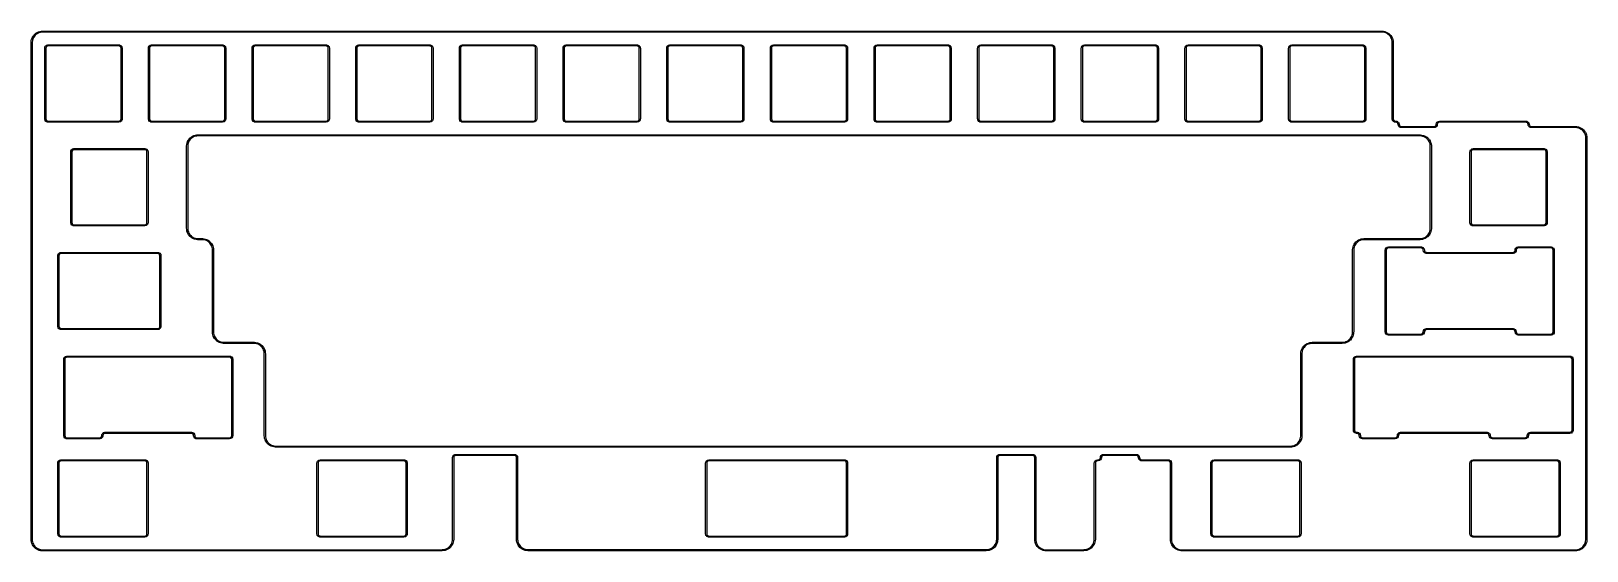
# Model space of a CAD drawing. Extents: x 0.3 to 11.5, y -5.1 to -1.4.
import ezdxf

# ---------------------------------------------------------------- set-up
doc = ezdxf.new("R2010")
doc.units = 0
doc.header["$MEASUREMENT"] = 0
doc.layers.add('BLACK', color=7, linetype='CONTINUOUS')

msp = doc.modelspace()

# ---------------------------------------------------------------- linework, layer by layer
at = {"layer": 'BLACK', "linetype": 'CONTINUOUS'}
for p, q in [((0.253199, -1.44783), (0.253215, -1.44779)), ((0.253199, -5.04035), (0.253199, -1.44783)), ((0.2532, -1.44774), (0.253297, -1.44383)), ((0.253215, -1.44779), (0.2532, -1.44774)), ((0.253297, -1.44383), (0.253355, -1.44367)), ((0.25332, -1.44349), (0.254395, -1.43386)), ((0.253355, -1.44367), (0.25332, -1.44349)), ((0.254395, -1.43386), (0.254498, -1.43363)), ((0.254478, -1.43339), (0.25671, -1.42402)), ((0.254498, -1.43363), (0.254478, -1.43339)), ((0.25671, -1.42402), (0.256839, -1.42381)), ((0.256839, -1.42381), (0.256849, -1.42356)), ((0.256849, -1.42356), (0.260196, -1.41456)), ((0.260196, -1.41456), (0.26035, -1.41437)), ((0.26035, -1.41437), (0.260391, -1.41413)), ((0.260391, -1.41413), (0.26481, -1.4056)), ((0.261164, -1.4442), (0.261073, -1.44788)), ((0.261073, -1.44788), (0.261073, -5.04023)), ((0.262193, -1.43498), (0.261164, -1.4442)), ((0.264313, -1.42608), (0.262193, -1.43498)), ((0.267492, -1.41753), (0.264313, -1.42608)), ((0.26481, -1.4056), (0.264987, -1.40542)), ((0.264987, -1.40542), (0.265058, -1.40518)), ((0.265058, -1.40518), (0.270509, -1.39722)), ((0.271691, -1.40943), (0.267492, -1.41753)), ((0.270509, -1.39722), (0.270707, -1.39707)), ((0.270707, -1.39707), (0.270807, -1.39684)), ((0.270807, -1.39684), (0.277248, -1.38955)), ((0.276868, -1.40187), (0.271691, -1.40943)), ((0.283036, -1.39489), (0.276868, -1.40187)), ((0.277248, -1.38955), (0.2774, -1.38946)), ((0.2774, -1.38946), (0.277484, -1.38931)), ((0.277484, -1.38931), (0.280313, -1.38661)), ((0.280313, -1.38661), (0.280473, -1.38654)), ((0.280473, -1.38654), (0.28057, -1.38639)), ((0.28057, -1.38639), (0.28814, -1.38034)), ((0.285619, -1.39243), (0.283036, -1.39489)), ((0.292867, -1.38664), (0.285619, -1.39243)), ((0.28814, -1.38034), (0.288374, -1.38025)), ((0.288374, -1.38025), (0.288535, -1.38006)), ((0.288535, -1.38006), (0.296735, -1.37502)), ((0.300656, -1.38185), (0.292867, -1.38664)), ((0.296735, -1.37502), (0.296977, -1.37496)), ((0.296977, -1.37496), (0.297159, -1.37479)), ((0.297159, -1.37479), (0.305888, -1.3708)), ((0.308947, -1.37805), (0.300656, -1.38185)), ((0.305888, -1.3708), (0.306134, -1.37077)), ((0.306134, -1.37077), (0.306336, -1.37062)), ((0.306336, -1.37062), (0.315492, -1.36772)), ((0.317644, -1.37529), (0.308947, -1.37805)), ((0.315492, -1.36772), (0.315741, -1.36772)), ((0.315741, -1.36772), (0.315959, -1.3676)), ((0.315959, -1.3676), (0.325442, -1.36583)), ((0.326652, -1.37361), (0.317644, -1.37529)), ((0.325442, -1.36583), (0.325691, -1.36586)), ((0.325691, -1.36586), (0.325923, -1.36577)), ((0.325923, -1.36577), (0.335633, -1.36517)), ((0.335997, -1.37303), (0.326652, -1.37361)), ((0.335633, -1.36517), (0.335756, -1.3652)), ((0.335756, -1.3652), (0.335876, -1.36516)), ((0.335876, -1.36516), (10.0278, -1.36516)), ((10.0278, -1.37303), (0.335997, -1.37303)), ((10.0278, -1.36516), (10.0386, -1.36586)), ((10.0282, -1.3729), (10.0278, -1.37303)), ((10.0376, -1.37351), (10.0282, -1.3729)), ((10.0472, -1.37543), (10.0376, -1.37351)), ((10.0386, -1.36586), (10.0492, -1.36797)), ((10.0565, -1.37858), (10.0472, -1.37543)), ((10.0492, -1.36797), (10.0594, -1.37145)), ((10.0653, -1.38291), (10.0565, -1.37858)), ((10.0594, -1.37145), (10.0691, -1.37623)), ((10.0734, -1.38836), (10.0653, -1.38291)), ((10.0691, -1.37623), (10.0781, -1.38224)), ((10.0808, -1.39483), (10.0734, -1.38836)), ((10.0781, -1.38224), (10.0863, -1.38937)), ((10.0873, -1.4022), (10.0808, -1.39483)), ((10.0863, -1.38937), (10.0934, -1.3975)), ((10.0927, -1.41035), (10.0873, -1.4022)), ((10.0971, -1.41915), (10.0927, -1.41035)), ((10.0934, -1.3975), (10.0994, -1.4065)), ((10.1002, -1.42843), (10.0971, -1.41915)), ((10.0994, -1.4065), (10.1042, -1.4162)), ((10.1021, -1.43805), (10.1002, -1.42843)), ((10.1027, -1.44742), (10.1021, -1.43805)), ((10.1026, -1.44783), (10.1027, -1.44742)), ((10.1026, -2), (10.1026, -1.44783)), ((10.1042, -1.4162), (10.1077, -1.42644)), ((10.1077, -1.42644), (10.1098, -1.43704)), ((10.1098, -1.43704), (10.1105, -1.44783)), ((10.1105, -1.44783), (10.1105, -1.99956)), ((0.352608, -1.48819), (0.352687, -1.48795)), ((0.352608, -2), (0.352608, -1.48819)), ((0.352639, -1.4877), (0.353259, -1.48278)), ((0.352687, -1.48795), (0.352639, -1.4877)), ((0.353259, -1.48278), (0.35355, -1.48216)), ((0.35355, -1.48216), (0.353657, -1.48148)), ((0.353657, -1.48148), (0.357533, -1.47388)), ((0.357533, -1.47388), (0.358135, -1.47328)), ((0.358135, -1.47328), (0.35861, -1.47257)), ((0.35861, -1.47257), (0.365266, -1.46735)), ((0.360985, -1.48444), (0.360482, -1.48844)), ((0.360482, -1.48844), (0.360482, -1.99956)), ((0.364154, -1.47823), (0.360985, -1.48444)), ((0.369431, -1.47409), (0.364154, -1.47823)), ((0.365266, -1.46735), (0.366079, -1.46705)), ((0.366079, -1.46705), (0.366823, -1.46661)), ((0.366823, -1.46661), (0.375357, -1.46466)), ((0.376672, -1.47244), (0.369431, -1.47409)), ((0.375357, -1.46466), (0.375804, -1.46471)), ((0.375804, -1.46471), (0.37623, -1.46457)), ((0.37623, -1.46457), (0.888041, -1.46457)), ((0.887794, -1.47244), (0.376672, -1.47244)), ((0.891786, -1.47294), (0.887794, -1.47244)), ((0.888041, -1.46457), (0.888283, -1.46465)), ((0.888283, -1.46465), (0.888533, -1.4646)), ((0.888533, -1.4646), (0.893453, -1.46522)), ((0.898001, -1.47611), (0.891786, -1.47294)), ((0.893453, -1.46522), (0.894073, -1.46551)), ((0.894073, -1.46551), (0.894749, -1.46562)), ((0.894749, -1.46562), (0.902351, -1.46949)), ((0.902142, -1.48139), (0.898001, -1.47611)), ((0.903789, -1.48863), (0.902142, -1.48139)), ((0.902351, -1.46949), (0.902953, -1.47009)), ((0.902953, -1.47009), (0.90366, -1.47057)), ((0.90366, -1.47057), (0.908883, -1.47722)), ((0.903789, -1.99975), (0.903789, -1.48863)), ((0.908883, -1.47722), (0.909181, -1.47804)), ((0.909181, -1.47804), (0.909624, -1.47878)), ((0.909624, -1.47878), (0.911565, -1.48732)), ((0.911565, -1.48732), (0.911525, -1.48776)), ((0.911525, -1.48776), (0.911663, -1.48819)), ((0.911663, -1.48819), (0.911663, -2)), ((1.10261, -1.48819), (1.10269, -1.48795)), ((1.10261, -2), (1.10261, -1.48819)), ((1.10264, -1.4877), (1.10326, -1.48278)), ((1.10269, -1.48795), (1.10264, -1.4877)), ((1.10326, -1.48278), (1.10355, -1.48216)), ((1.10355, -1.48216), (1.10366, -1.48148)), ((1.10366, -1.48148), (1.10753, -1.47388)), ((1.10753, -1.47388), (1.10814, -1.47328)), ((1.10814, -1.47328), (1.10861, -1.47257)), ((1.10861, -1.47257), (1.11527, -1.46735)), ((1.11099, -1.48444), (1.11048, -1.48844)), ((1.11048, -1.48844), (1.11048, -1.99956)), ((1.11415, -1.47823), (1.11099, -1.48444)), ((1.11943, -1.47409), (1.11415, -1.47823)), ((1.11527, -1.46735), (1.11608, -1.46705)), ((1.11608, -1.46705), (1.11682, -1.46661)), ((1.11682, -1.46661), (1.12536, -1.46466)), ((1.12667, -1.47244), (1.11943, -1.47409)), ((1.12536, -1.46466), (1.1258, -1.46471)), ((1.1258, -1.46471), (1.12623, -1.46457)), ((1.12623, -1.46457), (1.63804, -1.46457)), ((1.63779, -1.47244), (1.12667, -1.47244)), ((1.64179, -1.47294), (1.63779, -1.47244)), ((1.63804, -1.46457), (1.63828, -1.46465)), ((1.63828, -1.46465), (1.63853, -1.4646)), ((1.63853, -1.4646), (1.64345, -1.46522)), ((1.648, -1.47611), (1.64179, -1.47294)), ((1.64345, -1.46522), (1.64407, -1.46551)), ((1.64407, -1.46551), (1.64475, -1.46562)), ((1.64475, -1.46562), (1.65235, -1.46949)), ((1.65214, -1.48139), (1.648, -1.47611)), ((1.65379, -1.48863), (1.65214, -1.48139)), ((1.65235, -1.46949), (1.65295, -1.47009)), ((1.65295, -1.47009), (1.65366, -1.47057)), ((1.65366, -1.47057), (1.65888, -1.47722)), ((1.65379, -1.99975), (1.65379, -1.48863)), ((1.65888, -1.47722), (1.65918, -1.47804)), ((1.65918, -1.47804), (1.65962, -1.47878)), ((1.65962, -1.47878), (1.66157, -1.48732)), ((1.66157, -1.48732), (1.66152, -1.48776)), ((1.66152, -1.48776), (1.66166, -1.48819)), ((1.66166, -1.48819), (1.66166, -2)), ((1.85261, -1.48819), (1.85269, -1.48795)), ((1.85261, -2), (1.85261, -1.48819)), ((1.85264, -1.4877), (1.85326, -1.48278)), ((1.85269, -1.48795), (1.85264, -1.4877)), ((1.85326, -1.48278), (1.85355, -1.48216)), ((1.85355, -1.48216), (1.85366, -1.48148)), ((1.85366, -1.48148), (1.85753, -1.47388)), ((1.85753, -1.47388), (1.85814, -1.47328)), ((1.85814, -1.47328), (1.85861, -1.47257)), ((1.85861, -1.47257), (1.86527, -1.46735)), ((1.86099, -1.48444), (1.86048, -1.48844)), ((1.86048, -1.48844), (1.86048, -1.99956)), ((1.86415, -1.47823), (1.86099, -1.48444)), ((1.86943, -1.47409), (1.86415, -1.47823)), ((1.86527, -1.46735), (1.86608, -1.46705)), ((1.86608, -1.46705), (1.86682, -1.46661)), ((1.86682, -1.46661), (1.87536, -1.46466)), ((1.87667, -1.47244), (1.86943, -1.47409)), ((1.87536, -1.46466), (1.8758, -1.46471)), ((1.8758, -1.46471), (1.87623, -1.46457)), ((1.87623, -1.46457), (2.38804, -1.46457)), ((2.38779, -1.47244), (1.87667, -1.47244)), ((2.39179, -1.47294), (2.38779, -1.47244)), ((2.38804, -1.46457), (2.38828, -1.46465)), ((2.38828, -1.46465), (2.38853, -1.4646)), ((2.38853, -1.4646), (2.39345, -1.46522)), ((2.398, -1.47611), (2.39179, -1.47294)), ((2.39345, -1.46522), (2.39407, -1.46551)), ((2.39407, -1.46551), (2.39475, -1.46562)), ((2.39475, -1.46562), (2.40235, -1.46949)), ((2.40214, -1.48139), (2.398, -1.47611)), ((2.40379, -1.48863), (2.40214, -1.48139)), ((2.40235, -1.46949), (2.40295, -1.47009)), ((2.40295, -1.47009), (2.40366, -1.47057)), ((2.40366, -1.47057), (2.40888, -1.47722)), ((2.40379, -1.99975), (2.40379, -1.48863)), ((2.40888, -1.47722), (2.40918, -1.47804)), ((2.40918, -1.47804), (2.40962, -1.47878)), ((2.40962, -1.47878), (2.41157, -1.48732)), ((2.41157, -1.48732), (2.41152, -1.48776)), ((2.41152, -1.48776), (2.41166, -1.48819)), ((2.41166, -1.48819), (2.41166, -2)), ((2.60261, -1.48819), (2.60269, -1.48795)), ((2.60261, -2), (2.60261, -1.48819)), ((2.60264, -1.4877), (2.60326, -1.48278)), ((2.60269, -1.48795), (2.60264, -1.4877)), ((2.60326, -1.48278), (2.60355, -1.48216)), ((2.60355, -1.48216), (2.60366, -1.48148)), ((2.60366, -1.48148), (2.60753, -1.47388)), ((2.60753, -1.47388), (2.60814, -1.47328)), ((2.60814, -1.47328), (2.60861, -1.47257)), ((2.60861, -1.47257), (2.61527, -1.46735)), ((2.61099, -1.48444), (2.61048, -1.48844)), ((2.61048, -1.48844), (2.61048, -1.99956)), ((2.61415, -1.47823), (2.61099, -1.48444)), ((2.61943, -1.47409), (2.61415, -1.47823)), ((2.61527, -1.46735), (2.61608, -1.46705)), ((2.61608, -1.46705), (2.61682, -1.46661)), ((2.61682, -1.46661), (2.62536, -1.46466)), ((2.62667, -1.47244), (2.61943, -1.47409)), ((2.62536, -1.46466), (2.6258, -1.46471)), ((2.6258, -1.46471), (2.62623, -1.46457)), ((2.62623, -1.46457), (3.13804, -1.46457)), ((3.13779, -1.47244), (2.62667, -1.47244)), ((3.14179, -1.47294), (3.13779, -1.47244)), ((3.13804, -1.46457), (3.13828, -1.46465)), ((3.13828, -1.46465), (3.13853, -1.4646)), ((3.13853, -1.4646), (3.14345, -1.46522)), ((3.148, -1.47611), (3.14179, -1.47294)), ((3.14345, -1.46522), (3.14407, -1.46551)), ((3.14407, -1.46551), (3.14475, -1.46562)), ((3.14475, -1.46562), (3.15235, -1.46949)), ((3.15214, -1.48139), (3.148, -1.47611)), ((3.15379, -1.48863), (3.15214, -1.48139)), ((3.15235, -1.46949), (3.15295, -1.47009)), ((3.15295, -1.47009), (3.15366, -1.47057)), ((3.15366, -1.47057), (3.15888, -1.47722)), ((3.15379, -1.99975), (3.15379, -1.48863)), ((3.15888, -1.47722), (3.15918, -1.47804)), ((3.15918, -1.47804), (3.15962, -1.47878)), ((3.15962, -1.47878), (3.16157, -1.48732)), ((3.16157, -1.48732), (3.16152, -1.48776)), ((3.16152, -1.48776), (3.16166, -1.48819)), ((3.16166, -1.48819), (3.16166, -2)), ((3.35261, -1.48819), (3.35269, -1.48795)), ((3.35261, -2), (3.35261, -1.48819)), ((3.35264, -1.4877), (3.35326, -1.48278)), ((3.35269, -1.48795), (3.35264, -1.4877)), ((3.35326, -1.48278), (3.35355, -1.48216)), ((3.35355, -1.48216), (3.35366, -1.48148)), ((3.35366, -1.48148), (3.35753, -1.47388)), ((3.35753, -1.47388), (3.35814, -1.47328)), ((3.35814, -1.47328), (3.35861, -1.47257)), ((3.35861, -1.47257), (3.36527, -1.46735)), ((3.36099, -1.48444), (3.36048, -1.48844)), ((3.36048, -1.48844), (3.36048, -1.99956)), ((3.36415, -1.47823), (3.36099, -1.48444)), ((3.36943, -1.47409), (3.36415, -1.47823)), ((3.36527, -1.46735), (3.36608, -1.46705)), ((3.36608, -1.46705), (3.36682, -1.46661)), ((3.36682, -1.46661), (3.37536, -1.46466)), ((3.37667, -1.47244), (3.36943, -1.47409)), ((3.37536, -1.46466), (3.3758, -1.46471)), ((3.3758, -1.46471), (3.37623, -1.46457)), ((3.37623, -1.46457), (3.88804, -1.46457)), ((3.88779, -1.47244), (3.37667, -1.47244)), ((3.89179, -1.47294), (3.88779, -1.47244)), ((3.88804, -1.46457), (3.88828, -1.46465)), ((3.88828, -1.46465), (3.88853, -1.4646)), ((3.88853, -1.4646), (3.89345, -1.46522)), ((3.898, -1.47611), (3.89179, -1.47294)), ((3.89345, -1.46522), (3.89407, -1.46551)), ((3.89407, -1.46551), (3.89475, -1.46562)), ((3.89475, -1.46562), (3.90235, -1.46949)), ((3.90214, -1.48139), (3.898, -1.47611)), ((3.90379, -1.48863), (3.90214, -1.48139)), ((3.90235, -1.46949), (3.90295, -1.47009)), ((3.90295, -1.47009), (3.90366, -1.47057)), ((3.90366, -1.47057), (3.90888, -1.47722)), ((3.90379, -1.99975), (3.90379, -1.48863)), ((3.90888, -1.47722), (3.90918, -1.47804)), ((3.90918, -1.47804), (3.90962, -1.47878)), ((3.90962, -1.47878), (3.91157, -1.48732)), ((3.91157, -1.48732), (3.91152, -1.48776)), ((3.91152, -1.48776), (3.91166, -1.48819)), ((3.91166, -1.48819), (3.91166, -2)), ((4.10261, -1.48819), (4.10269, -1.48795)), ((4.10261, -2), (4.10261, -1.48819)), ((4.10264, -1.4877), (4.10326, -1.48278)), ((4.10269, -1.48795), (4.10264, -1.4877)), ((4.10326, -1.48278), (4.10355, -1.48216)), ((4.10355, -1.48216), (4.10366, -1.48148)), ((4.10366, -1.48148), (4.10753, -1.47388)), ((4.10753, -1.47388), (4.10814, -1.47328)), ((4.10814, -1.47328), (4.10861, -1.47257)), ((4.10861, -1.47257), (4.11527, -1.46735)), ((4.11099, -1.48444), (4.11048, -1.48844)), ((4.11048, -1.48844), (4.11048, -1.99956)), ((4.11415, -1.47823), (4.11099, -1.48444)), ((4.11943, -1.47409), (4.11415, -1.47823)), ((4.11527, -1.46735), (4.11608, -1.46705)), ((4.11608, -1.46705), (4.11682, -1.46661)), ((4.11682, -1.46661), (4.12536, -1.46466)), ((4.12667, -1.47244), (4.11943, -1.47409)), ((4.12536, -1.46466), (4.1258, -1.46471)), ((4.1258, -1.46471), (4.12623, -1.46457)), ((4.12623, -1.46457), (4.63804, -1.46457)), ((4.63779, -1.47244), (4.12667, -1.47244)), ((4.64179, -1.47294), (4.63779, -1.47244)), ((4.63804, -1.46457), (4.63828, -1.46465)), ((4.63828, -1.46465), (4.63853, -1.4646)), ((4.63853, -1.4646), (4.64345, -1.46522)), ((4.648, -1.47611), (4.64179, -1.47294)), ((4.64345, -1.46522), (4.64407, -1.46551)), ((4.64407, -1.46551), (4.64475, -1.46562)), ((4.64475, -1.46562), (4.65235, -1.46949)), ((4.65214, -1.48139), (4.648, -1.47611)), ((4.65379, -1.48863), (4.65214, -1.48139)), ((4.65235, -1.46949), (4.65295, -1.47009)), ((4.65295, -1.47009), (4.65366, -1.47057)), ((4.65366, -1.47057), (4.65888, -1.47722)), ((4.65379, -1.99975), (4.65379, -1.48863)), ((4.65888, -1.47722), (4.65918, -1.47804)), ((4.65918, -1.47804), (4.65962, -1.47878)), ((4.65962, -1.47878), (4.66157, -1.48732)), ((4.66157, -1.48732), (4.66152, -1.48776)), ((4.66152, -1.48776), (4.66166, -1.48819)), ((4.66166, -1.48819), (4.66166, -2)), ((4.85261, -1.48819), (4.85269, -1.48795)), ((4.85261, -2), (4.85261, -1.48819)), ((4.85264, -1.4877), (4.85326, -1.48278)), ((4.85269, -1.48795), (4.85264, -1.4877)), ((4.85326, -1.48278), (4.85355, -1.48216)), ((4.85355, -1.48216), (4.85366, -1.48148)), ((4.85366, -1.48148), (4.85753, -1.47388)), ((4.85753, -1.47388), (4.85814, -1.47328)), ((4.85814, -1.47328), (4.85861, -1.47257)), ((4.85861, -1.47257), (4.86527, -1.46735)), ((4.86099, -1.48444), (4.86048, -1.48844)), ((4.86048, -1.48844), (4.86048, -1.99956)), ((4.86415, -1.47823), (4.86099, -1.48444)), ((4.86943, -1.47409), (4.86415, -1.47823)), ((4.86527, -1.46735), (4.86608, -1.46705)), ((4.86608, -1.46705), (4.86682, -1.46661)), ((4.86682, -1.46661), (4.87536, -1.46466)), ((4.87667, -1.47244), (4.86943, -1.47409)), ((4.87536, -1.46466), (4.8758, -1.46471)), ((4.8758, -1.46471), (4.87623, -1.46457)), ((4.87623, -1.46457), (5.38804, -1.46457)), ((5.38779, -1.47244), (4.87667, -1.47244)), ((5.39179, -1.47294), (5.38779, -1.47244)), ((5.38804, -1.46457), (5.38828, -1.46465)), ((5.38828, -1.46465), (5.38853, -1.4646)), ((5.38853, -1.4646), (5.39345, -1.46522)), ((5.398, -1.47611), (5.39179, -1.47294)), ((5.39345, -1.46522), (5.39407, -1.46551)), ((5.39407, -1.46551), (5.39475, -1.46562)), ((5.39475, -1.46562), (5.40235, -1.46949)), ((5.40214, -1.48139), (5.398, -1.47611)), ((5.40379, -1.48863), (5.40214, -1.48139)), ((5.40235, -1.46949), (5.40295, -1.47009)), ((5.40295, -1.47009), (5.40366, -1.47057)), ((5.40366, -1.47057), (5.40888, -1.47722)), ((5.40379, -1.99975), (5.40379, -1.48863)), ((5.40888, -1.47722), (5.40918, -1.47804)), ((5.40918, -1.47804), (5.40962, -1.47878)), ((5.40962, -1.47878), (5.41157, -1.48732)), ((5.41157, -1.48732), (5.41152, -1.48776)), ((5.41152, -1.48776), (5.41166, -1.48819)), ((5.41166, -1.48819), (5.41166, -2)), ((5.60261, -1.48819), (5.60269, -1.48795)), ((5.60261, -2), (5.60261, -1.48819)), ((5.60264, -1.4877), (5.60326, -1.48278)), ((5.60269, -1.48795), (5.60264, -1.4877)), ((5.60326, -1.48278), (5.60355, -1.48216)), ((5.60355, -1.48216), (5.60366, -1.48148)), ((5.60366, -1.48148), (5.60753, -1.47388)), ((5.60753, -1.47388), (5.60814, -1.47328)), ((5.60814, -1.47328), (5.60861, -1.47257)), ((5.60861, -1.47257), (5.61527, -1.46735)), ((5.61099, -1.48444), (5.61048, -1.48844)), ((5.61048, -1.48844), (5.61048, -1.99956)), ((5.61415, -1.47823), (5.61099, -1.48444)), ((5.61943, -1.47409), (5.61415, -1.47823)), ((5.61527, -1.46735), (5.61608, -1.46705)), ((5.61608, -1.46705), (5.61682, -1.46661)), ((5.61682, -1.46661), (5.62536, -1.46466)), ((5.62667, -1.47244), (5.61943, -1.47409)), ((5.62536, -1.46466), (5.6258, -1.46471)), ((5.6258, -1.46471), (5.62623, -1.46457)), ((5.62623, -1.46457), (6.13804, -1.46457)), ((6.13779, -1.47244), (5.62667, -1.47244)), ((6.14179, -1.47294), (6.13779, -1.47244)), ((6.13804, -1.46457), (6.13828, -1.46465)), ((6.13828, -1.46465), (6.13853, -1.4646)), ((6.13853, -1.4646), (6.14345, -1.46522)), ((6.148, -1.47611), (6.14179, -1.47294)), ((6.14345, -1.46522), (6.14407, -1.46551)), ((6.14407, -1.46551), (6.14475, -1.46562)), ((6.14475, -1.46562), (6.15235, -1.46949)), ((6.15214, -1.48139), (6.148, -1.47611)), ((6.15379, -1.48863), (6.15214, -1.48139)), ((6.15235, -1.46949), (6.15295, -1.47009)), ((6.15295, -1.47009), (6.15366, -1.47057)), ((6.15366, -1.47057), (6.15888, -1.47722)), ((6.15379, -1.99975), (6.15379, -1.48863)), ((6.15888, -1.47722), (6.15918, -1.47804)), ((6.15918, -1.47804), (6.15962, -1.47878)), ((6.15962, -1.47878), (6.16157, -1.48732)), ((6.16157, -1.48732), (6.16152, -1.48776)), ((6.16152, -1.48776), (6.16166, -1.48819)), ((6.16166, -1.48819), (6.16166, -2)), ((6.35261, -1.48819), (6.35269, -1.48795)), ((6.35261, -2), (6.35261, -1.48819)), ((6.35264, -1.4877), (6.35326, -1.48278)), ((6.35269, -1.48795), (6.35264, -1.4877)), ((6.35326, -1.48278), (6.35355, -1.48216)), ((6.35355, -1.48216), (6.35366, -1.48148)), ((6.35366, -1.48148), (6.35753, -1.47388)), ((6.35753, -1.47388), (6.35814, -1.47328)), ((6.35814, -1.47328), (6.35861, -1.47257)), ((6.35861, -1.47257), (6.36527, -1.46735)), ((6.36099, -1.48444), (6.36048, -1.48844)), ((6.36048, -1.48844), (6.36048, -1.99956)), ((6.36415, -1.47823), (6.36099, -1.48444)), ((6.36943, -1.47409), (6.36415, -1.47823)), ((6.36527, -1.46735), (6.36608, -1.46705)), ((6.36608, -1.46705), (6.36682, -1.46661)), ((6.36682, -1.46661), (6.37536, -1.46466)), ((6.37667, -1.47244), (6.36943, -1.47409)), ((6.37536, -1.46466), (6.3758, -1.46471)), ((6.3758, -1.46471), (6.37623, -1.46457)), ((6.37623, -1.46457), (6.88804, -1.46457)), ((6.88779, -1.47244), (6.37667, -1.47244)), ((6.89179, -1.47294), (6.88779, -1.47244)), ((6.88804, -1.46457), (6.88828, -1.46465)), ((6.88828, -1.46465), (6.88853, -1.4646)), ((6.88853, -1.4646), (6.89345, -1.46522)), ((6.898, -1.47611), (6.89179, -1.47294)), ((6.89345, -1.46522), (6.89407, -1.46551)), ((6.89407, -1.46551), (6.89475, -1.46562)), ((6.89475, -1.46562), (6.90235, -1.46949)), ((6.90214, -1.48139), (6.898, -1.47611)), ((6.90379, -1.48863), (6.90214, -1.48139)), ((6.90235, -1.46949), (6.90295, -1.47009)), ((6.90295, -1.47009), (6.90366, -1.47057)), ((6.90366, -1.47057), (6.90888, -1.47722)), ((6.90379, -1.99975), (6.90379, -1.48863)), ((6.90888, -1.47722), (6.90918, -1.47804)), ((6.90918, -1.47804), (6.90962, -1.47878)), ((6.90962, -1.47878), (6.91157, -1.48732)), ((6.91157, -1.48732), (6.91152, -1.48776)), ((6.91152, -1.48776), (6.91166, -1.48819)), ((6.91166, -1.48819), (6.91166, -2)), ((7.10261, -1.48819), (7.10269, -1.48795)), ((7.10261, -2), (7.10261, -1.48819)), ((7.10264, -1.4877), (7.10326, -1.48278)), ((7.10269, -1.48795), (7.10264, -1.4877)), ((7.10326, -1.48278), (7.10355, -1.48216)), ((7.10355, -1.48216), (7.10366, -1.48148)), ((7.10366, -1.48148), (7.10753, -1.47388)), ((7.10753, -1.47388), (7.10814, -1.47328)), ((7.10814, -1.47328), (7.10861, -1.47257)), ((7.10861, -1.47257), (7.11527, -1.46735)), ((7.11099, -1.48444), (7.11048, -1.48844)), ((7.11048, -1.48844), (7.11048, -1.99956)), ((7.11415, -1.47823), (7.11099, -1.48444)), ((7.11943, -1.47409), (7.11415, -1.47823)), ((7.11527, -1.46735), (7.11608, -1.46705)), ((7.11608, -1.46705), (7.11682, -1.46661)), ((7.11682, -1.46661), (7.12536, -1.46466)), ((7.12667, -1.47244), (7.11943, -1.47409)), ((7.12536, -1.46466), (7.1258, -1.46471)), ((7.1258, -1.46471), (7.12623, -1.46457)), ((7.12623, -1.46457), (7.63804, -1.46457)), ((7.63779, -1.47244), (7.12667, -1.47244)), ((7.64179, -1.47294), (7.63779, -1.47244)), ((7.63804, -1.46457), (7.63828, -1.46465)), ((7.63828, -1.46465), (7.63853, -1.4646)), ((7.63853, -1.4646), (7.64345, -1.46522)), ((7.648, -1.47611), (7.64179, -1.47294)), ((7.64345, -1.46522), (7.64407, -1.46551)), ((7.64407, -1.46551), (7.64475, -1.46562)), ((7.64475, -1.46562), (7.65235, -1.46949)), ((7.65214, -1.48139), (7.648, -1.47611)), ((7.65379, -1.48863), (7.65214, -1.48139)), ((7.65235, -1.46949), (7.65295, -1.47009)), ((7.65295, -1.47009), (7.65366, -1.47057)), ((7.65366, -1.47057), (7.65888, -1.47722)), ((7.65379, -1.99975), (7.65379, -1.48863)), ((7.65888, -1.47722), (7.65918, -1.47804)), ((7.65918, -1.47804), (7.65962, -1.47878)), ((7.65962, -1.47878), (7.66157, -1.48732)), ((7.66157, -1.48732), (7.66152, -1.48776)), ((7.66152, -1.48776), (7.66166, -1.48819)), ((7.66166, -1.48819), (7.66166, -2)), ((7.85261, -1.48819), (7.85269, -1.48795)), ((7.85261, -2), (7.85261, -1.48819)), ((7.85264, -1.4877), (7.85326, -1.48278)), ((7.85269, -1.48795), (7.85264, -1.4877)), ((7.85326, -1.48278), (7.85355, -1.48216)), ((7.85355, -1.48216), (7.85366, -1.48148)), ((7.85366, -1.48148), (7.85753, -1.47388)), ((7.85753, -1.47388), (7.85814, -1.47328)), ((7.85814, -1.47328), (7.85861, -1.47257)), ((7.85861, -1.47257), (7.86527, -1.46735)), ((7.86099, -1.48444), (7.86048, -1.48844)), ((7.86048, -1.48844), (7.86048, -1.99956)), ((7.86415, -1.47823), (7.86099, -1.48444)), ((7.86943, -1.47409), (7.86415, -1.47823)), ((7.86527, -1.46735), (7.86608, -1.46705)), ((7.86608, -1.46705), (7.86682, -1.46661)), ((7.86682, -1.46661), (7.87536, -1.46466)), ((7.87667, -1.47244), (7.86943, -1.47409)), ((7.87536, -1.46466), (7.8758, -1.46471)), ((7.8758, -1.46471), (7.87623, -1.46457)), ((7.87623, -1.46457), (8.38804, -1.46457)), ((8.38779, -1.47244), (7.87667, -1.47244)), ((8.39179, -1.47294), (8.38779, -1.47244)), ((8.38804, -1.46457), (8.38828, -1.46465)), ((8.38828, -1.46465), (8.38853, -1.4646)), ((8.38853, -1.4646), (8.39345, -1.46522)), ((8.398, -1.47611), (8.39179, -1.47294)), ((8.39345, -1.46522), (8.39407, -1.46551)), ((8.39407, -1.46551), (8.39475, -1.46562)), ((8.39475, -1.46562), (8.40235, -1.46949)), ((8.40214, -1.48139), (8.398, -1.47611)), ((8.40379, -1.48863), (8.40214, -1.48139)), ((8.40235, -1.46949), (8.40295, -1.47009)), ((8.40295, -1.47009), (8.40366, -1.47057)), ((8.40366, -1.47057), (8.40888, -1.47722)), ((8.40379, -1.99975), (8.40379, -1.48863)), ((8.40888, -1.47722), (8.40918, -1.47804)), ((8.40918, -1.47804), (8.40962, -1.47878)), ((8.40962, -1.47878), (8.41157, -1.48732)), ((8.41157, -1.48732), (8.41152, -1.48776)), ((8.41152, -1.48776), (8.41166, -1.48819)), ((8.41166, -1.48819), (8.41166, -2)), ((8.60261, -1.48819), (8.60269, -1.48795)), ((8.60261, -2), (8.60261, -1.48819)), ((8.60264, -1.4877), (8.60326, -1.48278)), ((8.60269, -1.48795), (8.60264, -1.4877)), ((8.60326, -1.48278), (8.60355, -1.48216)), ((8.60355, -1.48216), (8.60366, -1.48148)), ((8.60366, -1.48148), (8.60753, -1.47388)), ((8.60753, -1.47388), (8.60814, -1.47328)), ((8.60814, -1.47328), (8.60861, -1.47257)), ((8.60861, -1.47257), (8.61527, -1.46735)), ((8.61099, -1.48444), (8.61048, -1.48844)), ((8.61048, -1.48844), (8.61048, -1.99956)), ((8.61415, -1.47823), (8.61099, -1.48444)), ((8.61943, -1.47409), (8.61415, -1.47823)), ((8.61527, -1.46735), (8.61608, -1.46705)), ((8.61608, -1.46705), (8.61682, -1.46661)), ((8.61682, -1.46661), (8.62536, -1.46466)), ((8.62667, -1.47244), (8.61943, -1.47409)), ((8.62536, -1.46466), (8.6258, -1.46471)), ((8.6258, -1.46471), (8.62623, -1.46457)), ((8.62623, -1.46457), (9.13804, -1.46457)), ((9.13779, -1.47244), (8.62667, -1.47244)), ((9.14179, -1.47294), (9.13779, -1.47244)), ((9.13804, -1.46457), (9.13828, -1.46465)), ((9.13828, -1.46465), (9.13853, -1.4646)), ((9.13853, -1.4646), (9.14345, -1.46522)), ((9.148, -1.47611), (9.14179, -1.47294)), ((9.14345, -1.46522), (9.14407, -1.46551)), ((9.14407, -1.46551), (9.14475, -1.46562)), ((9.14475, -1.46562), (9.15235, -1.46949)), ((9.15214, -1.48139), (9.148, -1.47611)), ((9.15379, -1.48863), (9.15214, -1.48139)), ((9.15235, -1.46949), (9.15295, -1.47009)), ((9.15295, -1.47009), (9.15366, -1.47057)), ((9.15366, -1.47057), (9.15888, -1.47722)), ((9.15379, -1.99975), (9.15379, -1.48863)), ((9.15888, -1.47722), (9.15918, -1.47804)), ((9.15918, -1.47804), (9.15962, -1.47878)), ((9.15962, -1.47878), (9.16157, -1.48732)), ((9.16157, -1.48732), (9.16152, -1.48776)), ((9.16152, -1.48776), (9.16166, -1.48819)), ((9.16166, -1.48819), (9.16166, -2)), ((9.35261, -1.48819), (9.35269, -1.48795)), ((9.35261, -2), (9.35261, -1.48819)), ((9.35264, -1.4877), (9.35326, -1.48278)), ((9.35269, -1.48795), (9.35264, -1.4877)), ((9.35326, -1.48278), (9.35355, -1.48216)), ((9.35355, -1.48216), (9.35366, -1.48148)), ((9.35366, -1.48148), (9.35753, -1.47388)), ((9.35753, -1.47388), (9.35814, -1.47328)), ((9.35814, -1.47328), (9.35861, -1.47257)), ((9.35861, -1.47257), (9.36527, -1.46735)), ((9.36099, -1.48444), (9.36048, -1.48844)), ((9.36048, -1.48844), (9.36048, -1.99956)), ((9.36415, -1.47823), (9.36099, -1.48444)), ((9.36943, -1.47409), (9.36415, -1.47823)), ((9.36527, -1.46735), (9.36608, -1.46705)), ((9.36608, -1.46705), (9.36682, -1.46661)), ((9.36682, -1.46661), (9.37536, -1.46466)), ((9.37667, -1.47244), (9.36943, -1.47409)), ((9.37536, -1.46466), (9.3758, -1.46471)), ((9.3758, -1.46471), (9.37623, -1.46457)), ((9.37623, -1.46457), (9.88804, -1.46457)), ((9.88779, -1.47244), (9.37667, -1.47244)), ((9.89179, -1.47294), (9.88779, -1.47244)), ((9.88804, -1.46457), (9.88828, -1.46465)), ((9.88828, -1.46465), (9.88853, -1.4646)), ((9.88853, -1.4646), (9.89345, -1.46522)), ((9.898, -1.47611), (9.89179, -1.47294)), ((9.89345, -1.46522), (9.89407, -1.46551)), ((9.89407, -1.46551), (9.89475, -1.46562)), ((9.89475, -1.46562), (9.90235, -1.46949)), ((9.90214, -1.48139), (9.898, -1.47611)), ((9.90379, -1.48863), (9.90214, -1.48139)), ((9.90235, -1.46949), (9.90295, -1.47009)), ((9.90295, -1.47009), (9.90366, -1.47057)), ((9.90366, -1.47057), (9.90888, -1.47722)), ((9.90379, -1.99975), (9.90379, -1.48863)), ((9.90888, -1.47722), (9.90918, -1.47804)), ((9.90918, -1.47804), (9.90962, -1.47878)), ((9.90962, -1.47878), (9.91157, -1.48732)), ((9.91157, -1.48732), (9.91152, -1.48776)), ((9.91152, -1.48776), (9.91166, -1.48819)), ((9.91166, -1.48819), (9.91166, -2)), ((0.352747, -2.00043), (0.352608, -2)), ((0.352706, -2.00087), (0.352747, -2.00043)), ((0.354647, -2.00941), (0.352706, -2.00087)), ((0.355091, -2.01015), (0.354647, -2.00941)), ((0.355389, -2.01096), (0.355091, -2.01015)), ((0.360611, -2.01762), (0.355389, -2.01096)), ((0.360482, -1.99956), (0.362129, -2.0068)), ((0.361319, -2.0181), (0.360611, -2.01762)), ((0.361921, -2.0187), (0.361319, -2.0181)), ((0.369523, -2.02257), (0.361921, -2.0187)), ((0.362129, -2.0068), (0.36627, -2.01208)), ((0.36627, -2.01208), (0.372486, -2.01525)), ((0.370199, -2.02268), (0.369523, -2.02257)), ((0.370819, -2.02297), (0.370199, -2.02268)), ((0.375738, -2.02359), (0.370819, -2.02297)), ((0.372486, -2.01525), (0.376477, -2.01575)), ((0.375988, -2.02354), (0.375738, -2.02359)), ((0.37623, -2.02362), (0.375988, -2.02354)), ((0.888041, -2.02362), (0.37623, -2.02362)), ((0.376477, -2.01575), (0.887599, -2.01575)), ((0.887599, -2.01575), (0.894841, -2.0141)), ((0.888468, -2.02348), (0.888041, -2.02362)), ((0.888915, -2.02352), (0.888468, -2.02348)), ((0.897449, -2.02158), (0.888915, -2.02352)), ((0.894841, -2.0141), (0.900118, -2.00996)), ((0.898193, -2.02114), (0.897449, -2.02158)), ((0.899006, -2.02084), (0.898193, -2.02114)), ((0.905662, -2.01562), (0.899006, -2.02084)), ((0.900118, -2.00996), (0.903286, -2.00374)), ((0.903286, -2.00374), (0.903789, -1.99975)), ((0.906136, -2.01491), (0.905662, -2.01562)), ((0.906739, -2.01431), (0.906136, -2.01491)), ((0.910614, -2.00671), (0.906739, -2.01431)), ((0.910721, -2.00603), (0.910614, -2.00671)), ((0.911013, -2.00541), (0.910721, -2.00603)), ((0.911633, -2.00049), (0.911013, -2.00541)), ((0.911663, -2), (0.911585, -2.00024)), ((0.911585, -2.00024), (0.911633, -2.00049)), ((1.10275, -2.00043), (1.10261, -2)), ((1.10271, -2.00087), (1.10275, -2.00043)), ((1.10465, -2.00941), (1.10271, -2.00087)), ((1.10509, -2.01015), (1.10465, -2.00941)), ((1.10539, -2.01096), (1.10509, -2.01015)), ((1.11061, -2.01762), (1.10539, -2.01096)), ((1.11048, -1.99956), (1.11213, -2.0068)), ((1.11132, -2.0181), (1.11061, -2.01762)), ((1.11192, -2.0187), (1.11132, -2.0181)), ((1.11952, -2.02257), (1.11192, -2.0187)), ((1.11213, -2.0068), (1.11627, -2.01208)), ((1.11627, -2.01208), (1.12249, -2.01525)), ((1.1202, -2.02268), (1.11952, -2.02257)), ((1.12082, -2.02297), (1.1202, -2.02268)), ((1.12574, -2.02359), (1.12082, -2.02297)), ((1.12249, -2.01525), (1.12648, -2.01575)), ((1.12599, -2.02354), (1.12574, -2.02359)), ((1.12623, -2.02362), (1.12599, -2.02354)), ((1.63804, -2.02362), (1.12623, -2.02362)), ((1.12648, -2.01575), (1.6376, -2.01575)), ((1.6376, -2.01575), (1.64484, -2.0141)), ((1.63847, -2.02348), (1.63804, -2.02362)), ((1.63891, -2.02352), (1.63847, -2.02348)), ((1.64745, -2.02158), (1.63891, -2.02352)), ((1.64484, -2.0141), (1.65012, -2.00996)), ((1.64819, -2.02114), (1.64745, -2.02158)), ((1.64901, -2.02084), (1.64819, -2.02114)), ((1.65566, -2.01562), (1.64901, -2.02084)), ((1.65012, -2.00996), (1.65329, -2.00374)), ((1.65329, -2.00374), (1.65379, -1.99975)), ((1.65614, -2.01491), (1.65566, -2.01562)), ((1.65674, -2.01431), (1.65614, -2.01491)), ((1.66061, -2.00671), (1.65674, -2.01431)), ((1.66072, -2.00603), (1.66061, -2.00671)), ((1.66101, -2.00541), (1.66072, -2.00603)), ((1.66163, -2.00049), (1.66101, -2.00541)), ((1.66166, -2), (1.66158, -2.00024)), ((1.66158, -2.00024), (1.66163, -2.00049)), ((1.85275, -2.00043), (1.85261, -2)), ((1.85271, -2.00087), (1.85275, -2.00043)), ((1.85465, -2.00941), (1.85271, -2.00087)), ((1.85509, -2.01015), (1.85465, -2.00941)), ((1.85539, -2.01096), (1.85509, -2.01015)), ((1.86061, -2.01762), (1.85539, -2.01096)), ((1.86048, -1.99956), (1.86213, -2.0068)), ((1.86132, -2.0181), (1.86061, -2.01762)), ((1.86192, -2.0187), (1.86132, -2.0181)), ((1.86952, -2.02257), (1.86192, -2.0187)), ((1.86213, -2.0068), (1.86627, -2.01208)), ((1.86627, -2.01208), (1.87249, -2.01525)), ((1.8702, -2.02268), (1.86952, -2.02257)), ((1.87082, -2.02297), (1.8702, -2.02268)), ((1.87574, -2.02359), (1.87082, -2.02297)), ((1.87249, -2.01525), (1.87648, -2.01575)), ((1.87599, -2.02354), (1.87574, -2.02359)), ((1.87623, -2.02362), (1.87599, -2.02354)), ((2.38804, -2.02362), (1.87623, -2.02362)), ((1.87648, -2.01575), (2.3876, -2.01575)), ((2.3876, -2.01575), (2.39484, -2.0141)), ((2.38847, -2.02348), (2.38804, -2.02362)), ((2.38891, -2.02352), (2.38847, -2.02348)), ((2.39745, -2.02158), (2.38891, -2.02352)), ((2.39484, -2.0141), (2.40012, -2.00996)), ((2.39819, -2.02114), (2.39745, -2.02158)), ((2.39901, -2.02084), (2.39819, -2.02114)), ((2.40566, -2.01562), (2.39901, -2.02084)), ((2.40012, -2.00996), (2.40329, -2.00374)), ((2.40329, -2.00374), (2.40379, -1.99975)), ((2.40614, -2.01491), (2.40566, -2.01562)), ((2.40674, -2.01431), (2.40614, -2.01491)), ((2.41061, -2.00671), (2.40674, -2.01431)), ((2.41072, -2.00603), (2.41061, -2.00671)), ((2.41101, -2.00541), (2.41072, -2.00603)), ((2.41163, -2.00049), (2.41101, -2.00541)), ((2.41166, -2), (2.41158, -2.00024)), ((2.41158, -2.00024), (2.41163, -2.00049)), ((2.60275, -2.00043), (2.60261, -2)), ((2.60271, -2.00087), (2.60275, -2.00043)), ((2.60465, -2.00941), (2.60271, -2.00087)), ((2.60509, -2.01015), (2.60465, -2.00941)), ((2.60539, -2.01096), (2.60509, -2.01015)), ((2.61061, -2.01762), (2.60539, -2.01096)), ((2.61048, -1.99956), (2.61213, -2.0068)), ((2.61132, -2.0181), (2.61061, -2.01762)), ((2.61192, -2.0187), (2.61132, -2.0181)), ((2.61952, -2.02257), (2.61192, -2.0187)), ((2.61213, -2.0068), (2.61627, -2.01208)), ((2.61627, -2.01208), (2.62249, -2.01525)), ((2.6202, -2.02268), (2.61952, -2.02257)), ((2.62082, -2.02297), (2.6202, -2.02268)), ((2.62574, -2.02359), (2.62082, -2.02297)), ((2.62249, -2.01525), (2.62648, -2.01575)), ((2.62599, -2.02354), (2.62574, -2.02359)), ((2.62623, -2.02362), (2.62599, -2.02354)), ((3.13804, -2.02362), (2.62623, -2.02362)), ((2.62648, -2.01575), (3.1376, -2.01575)), ((3.1376, -2.01575), (3.14484, -2.0141)), ((3.13847, -2.02348), (3.13804, -2.02362)), ((3.13891, -2.02352), (3.13847, -2.02348)), ((3.14745, -2.02158), (3.13891, -2.02352)), ((3.14484, -2.0141), (3.15012, -2.00996)), ((3.14819, -2.02114), (3.14745, -2.02158)), ((3.14901, -2.02084), (3.14819, -2.02114)), ((3.15566, -2.01562), (3.14901, -2.02084)), ((3.15012, -2.00996), (3.15329, -2.00374)), ((3.15329, -2.00374), (3.15379, -1.99975)), ((3.15614, -2.01491), (3.15566, -2.01562)), ((3.15674, -2.01431), (3.15614, -2.01491)), ((3.16061, -2.00671), (3.15674, -2.01431)), ((3.16072, -2.00603), (3.16061, -2.00671)), ((3.16101, -2.00541), (3.16072, -2.00603)), ((3.16163, -2.00049), (3.16101, -2.00541)), ((3.16166, -2), (3.16158, -2.00024)), ((3.16158, -2.00024), (3.16163, -2.00049)), ((3.35275, -2.00043), (3.35261, -2)), ((3.35271, -2.00087), (3.35275, -2.00043)), ((3.35465, -2.00941), (3.35271, -2.00087)), ((3.35509, -2.01015), (3.35465, -2.00941)), ((3.35539, -2.01096), (3.35509, -2.01015)), ((3.36061, -2.01762), (3.35539, -2.01096)), ((3.36048, -1.99956), (3.36213, -2.0068)), ((3.36132, -2.0181), (3.36061, -2.01762)), ((3.36192, -2.0187), (3.36132, -2.0181)), ((3.36952, -2.02257), (3.36192, -2.0187)), ((3.36213, -2.0068), (3.36627, -2.01208)), ((3.36627, -2.01208), (3.37249, -2.01525)), ((3.3702, -2.02268), (3.36952, -2.02257)), ((3.37082, -2.02297), (3.3702, -2.02268)), ((3.37574, -2.02359), (3.37082, -2.02297)), ((3.37249, -2.01525), (3.37648, -2.01575)), ((3.37599, -2.02354), (3.37574, -2.02359)), ((3.37623, -2.02362), (3.37599, -2.02354)), ((3.88804, -2.02362), (3.37623, -2.02362)), ((3.37648, -2.01575), (3.8876, -2.01575)), ((3.8876, -2.01575), (3.89484, -2.0141)), ((3.88847, -2.02348), (3.88804, -2.02362)), ((3.88891, -2.02352), (3.88847, -2.02348)), ((3.89745, -2.02158), (3.88891, -2.02352)), ((3.89484, -2.0141), (3.90012, -2.00996)), ((3.89819, -2.02114), (3.89745, -2.02158)), ((3.89901, -2.02084), (3.89819, -2.02114)), ((3.90566, -2.01562), (3.89901, -2.02084)), ((3.90012, -2.00996), (3.90329, -2.00374)), ((3.90329, -2.00374), (3.90379, -1.99975)), ((3.90614, -2.01491), (3.90566, -2.01562)), ((3.90674, -2.01431), (3.90614, -2.01491)), ((3.91061, -2.00671), (3.90674, -2.01431)), ((3.91072, -2.00603), (3.91061, -2.00671)), ((3.91101, -2.00541), (3.91072, -2.00603)), ((3.91163, -2.00049), (3.91101, -2.00541)), ((3.91166, -2), (3.91158, -2.00024)), ((3.91158, -2.00024), (3.91163, -2.00049)), ((4.10275, -2.00043), (4.10261, -2)), ((4.10271, -2.00087), (4.10275, -2.00043)), ((4.10465, -2.00941), (4.10271, -2.00087)), ((4.10509, -2.01015), (4.10465, -2.00941)), ((4.10539, -2.01096), (4.10509, -2.01015)), ((4.11061, -2.01762), (4.10539, -2.01096)), ((4.11048, -1.99956), (4.11213, -2.0068)), ((4.11132, -2.0181), (4.11061, -2.01762)), ((4.11192, -2.0187), (4.11132, -2.0181)), ((4.11952, -2.02257), (4.11192, -2.0187)), ((4.11213, -2.0068), (4.11627, -2.01208)), ((4.11627, -2.01208), (4.12249, -2.01525)), ((4.1202, -2.02268), (4.11952, -2.02257)), ((4.12082, -2.02297), (4.1202, -2.02268)), ((4.12574, -2.02359), (4.12082, -2.02297)), ((4.12249, -2.01525), (4.12648, -2.01575)), ((4.12599, -2.02354), (4.12574, -2.02359)), ((4.12623, -2.02362), (4.12599, -2.02354)), ((4.63804, -2.02362), (4.12623, -2.02362)), ((4.12648, -2.01575), (4.6376, -2.01575)), ((4.6376, -2.01575), (4.64484, -2.0141)), ((4.63847, -2.02348), (4.63804, -2.02362)), ((4.63891, -2.02352), (4.63847, -2.02348)), ((4.64745, -2.02158), (4.63891, -2.02352)), ((4.64484, -2.0141), (4.65012, -2.00996)), ((4.64819, -2.02114), (4.64745, -2.02158)), ((4.64901, -2.02084), (4.64819, -2.02114)), ((4.65566, -2.01562), (4.64901, -2.02084)), ((4.65012, -2.00996), (4.65329, -2.00374)), ((4.65329, -2.00374), (4.65379, -1.99975)), ((4.65614, -2.01491), (4.65566, -2.01562)), ((4.65674, -2.01431), (4.65614, -2.01491)), ((4.66061, -2.00671), (4.65674, -2.01431)), ((4.66072, -2.00603), (4.66061, -2.00671)), ((4.66101, -2.00541), (4.66072, -2.00603)), ((4.66163, -2.00049), (4.66101, -2.00541)), ((4.66166, -2), (4.66158, -2.00024)), ((4.66158, -2.00024), (4.66163, -2.00049)), ((4.85275, -2.00043), (4.85261, -2)), ((4.85271, -2.00087), (4.85275, -2.00043)), ((4.85465, -2.00941), (4.85271, -2.00087)), ((4.85509, -2.01015), (4.85465, -2.00941)), ((4.85539, -2.01096), (4.85509, -2.01015)), ((4.86061, -2.01762), (4.85539, -2.01096)), ((4.86048, -1.99956), (4.86213, -2.0068)), ((4.86132, -2.0181), (4.86061, -2.01762)), ((4.86192, -2.0187), (4.86132, -2.0181)), ((4.86952, -2.02257), (4.86192, -2.0187)), ((4.86213, -2.0068), (4.86627, -2.01208)), ((4.86627, -2.01208), (4.87249, -2.01525)), ((4.8702, -2.02268), (4.86952, -2.02257)), ((4.87082, -2.02297), (4.8702, -2.02268)), ((4.87574, -2.02359), (4.87082, -2.02297)), ((4.87249, -2.01525), (4.87648, -2.01575)), ((4.87599, -2.02354), (4.87574, -2.02359)), ((4.87623, -2.02362), (4.87599, -2.02354)), ((5.38804, -2.02362), (4.87623, -2.02362)), ((4.87648, -2.01575), (5.3876, -2.01575)), ((5.3876, -2.01575), (5.39484, -2.0141)), ((5.38847, -2.02348), (5.38804, -2.02362)), ((5.38891, -2.02352), (5.38847, -2.02348)), ((5.39745, -2.02158), (5.38891, -2.02352)), ((5.39484, -2.0141), (5.40012, -2.00996)), ((5.39819, -2.02114), (5.39745, -2.02158)), ((5.39901, -2.02084), (5.39819, -2.02114)), ((5.40566, -2.01562), (5.39901, -2.02084)), ((5.40012, -2.00996), (5.40329, -2.00374)), ((5.40329, -2.00374), (5.40379, -1.99975)), ((5.40614, -2.01491), (5.40566, -2.01562)), ((5.40674, -2.01431), (5.40614, -2.01491)), ((5.41061, -2.00671), (5.40674, -2.01431)), ((5.41072, -2.00603), (5.41061, -2.00671)), ((5.41101, -2.00541), (5.41072, -2.00603)), ((5.41163, -2.00049), (5.41101, -2.00541)), ((5.41166, -2), (5.41158, -2.00024)), ((5.41158, -2.00024), (5.41163, -2.00049)), ((5.60275, -2.00043), (5.60261, -2)), ((5.60271, -2.00087), (5.60275, -2.00043)), ((5.60465, -2.00941), (5.60271, -2.00087)), ((5.60509, -2.01015), (5.60465, -2.00941)), ((5.60539, -2.01096), (5.60509, -2.01015)), ((5.61061, -2.01762), (5.60539, -2.01096)), ((5.61048, -1.99956), (5.61213, -2.0068)), ((5.61132, -2.0181), (5.61061, -2.01762)), ((5.61192, -2.0187), (5.61132, -2.0181)), ((5.61952, -2.02257), (5.61192, -2.0187)), ((5.61213, -2.0068), (5.61627, -2.01208)), ((5.61627, -2.01208), (5.62249, -2.01525)), ((5.6202, -2.02268), (5.61952, -2.02257)), ((5.62082, -2.02297), (5.6202, -2.02268)), ((5.62574, -2.02359), (5.62082, -2.02297)), ((5.62249, -2.01525), (5.62648, -2.01575)), ((5.62599, -2.02354), (5.62574, -2.02359)), ((5.62623, -2.02362), (5.62599, -2.02354)), ((6.13804, -2.02362), (5.62623, -2.02362)), ((5.62648, -2.01575), (6.1376, -2.01575)), ((6.1376, -2.01575), (6.14484, -2.0141)), ((6.13847, -2.02348), (6.13804, -2.02362)), ((6.13891, -2.02352), (6.13847, -2.02348)), ((6.14745, -2.02158), (6.13891, -2.02352)), ((6.14484, -2.0141), (6.15012, -2.00996)), ((6.14819, -2.02114), (6.14745, -2.02158)), ((6.14901, -2.02084), (6.14819, -2.02114)), ((6.15566, -2.01562), (6.14901, -2.02084)), ((6.15012, -2.00996), (6.15329, -2.00374)), ((6.15329, -2.00374), (6.15379, -1.99975)), ((6.15614, -2.01491), (6.15566, -2.01562)), ((6.15674, -2.01431), (6.15614, -2.01491)), ((6.16061, -2.00671), (6.15674, -2.01431)), ((6.16072, -2.00603), (6.16061, -2.00671)), ((6.16101, -2.00541), (6.16072, -2.00603)), ((6.16163, -2.00049), (6.16101, -2.00541)), ((6.16166, -2), (6.16158, -2.00024)), ((6.16158, -2.00024), (6.16163, -2.00049)), ((6.35275, -2.00043), (6.35261, -2)), ((6.35271, -2.00087), (6.35275, -2.00043)), ((6.35465, -2.00941), (6.35271, -2.00087)), ((6.35509, -2.01015), (6.35465, -2.00941)), ((6.35539, -2.01096), (6.35509, -2.01015)), ((6.36061, -2.01762), (6.35539, -2.01096)), ((6.36048, -1.99956), (6.36213, -2.0068)), ((6.36132, -2.0181), (6.36061, -2.01762)), ((6.36192, -2.0187), (6.36132, -2.0181)), ((6.36952, -2.02257), (6.36192, -2.0187)), ((6.36213, -2.0068), (6.36627, -2.01208)), ((6.36627, -2.01208), (6.37249, -2.01525)), ((6.3702, -2.02268), (6.36952, -2.02257)), ((6.37082, -2.02297), (6.3702, -2.02268)), ((6.37574, -2.02359), (6.37082, -2.02297)), ((6.37249, -2.01525), (6.37648, -2.01575)), ((6.37599, -2.02354), (6.37574, -2.02359)), ((6.37623, -2.02362), (6.37599, -2.02354)), ((6.88804, -2.02362), (6.37623, -2.02362)), ((6.37648, -2.01575), (6.8876, -2.01575)), ((6.8876, -2.01575), (6.89484, -2.0141)), ((6.88847, -2.02348), (6.88804, -2.02362)), ((6.88891, -2.02352), (6.88847, -2.02348)), ((6.89745, -2.02158), (6.88891, -2.02352)), ((6.89484, -2.0141), (6.90012, -2.00996)), ((6.89819, -2.02114), (6.89745, -2.02158)), ((6.89901, -2.02084), (6.89819, -2.02114)), ((6.90566, -2.01562), (6.89901, -2.02084)), ((6.90012, -2.00996), (6.90329, -2.00374)), ((6.90329, -2.00374), (6.90379, -1.99975)), ((6.90614, -2.01491), (6.90566, -2.01562)), ((6.90674, -2.01431), (6.90614, -2.01491)), ((6.91061, -2.00671), (6.90674, -2.01431)), ((6.91072, -2.00603), (6.91061, -2.00671)), ((6.91101, -2.00541), (6.91072, -2.00603)), ((6.91163, -2.00049), (6.91101, -2.00541)), ((6.91166, -2), (6.91158, -2.00024)), ((6.91158, -2.00024), (6.91163, -2.00049)), ((7.10275, -2.00043), (7.10261, -2)), ((7.10271, -2.00087), (7.10275, -2.00043)), ((7.10465, -2.00941), (7.10271, -2.00087)), ((7.10509, -2.01015), (7.10465, -2.00941)), ((7.10539, -2.01096), (7.10509, -2.01015)), ((7.11061, -2.01762), (7.10539, -2.01096)), ((7.11048, -1.99956), (7.11213, -2.0068)), ((7.11132, -2.0181), (7.11061, -2.01762)), ((7.11192, -2.0187), (7.11132, -2.0181)), ((7.11952, -2.02257), (7.11192, -2.0187)), ((7.11213, -2.0068), (7.11627, -2.01208)), ((7.11627, -2.01208), (7.12249, -2.01525)), ((7.1202, -2.02268), (7.11952, -2.02257)), ((7.12082, -2.02297), (7.1202, -2.02268)), ((7.12574, -2.02359), (7.12082, -2.02297)), ((7.12249, -2.01525), (7.12648, -2.01575)), ((7.12599, -2.02354), (7.12574, -2.02359)), ((7.12623, -2.02362), (7.12599, -2.02354)), ((7.63804, -2.02362), (7.12623, -2.02362)), ((7.12648, -2.01575), (7.6376, -2.01575)), ((7.6376, -2.01575), (7.64484, -2.0141)), ((7.63847, -2.02348), (7.63804, -2.02362)), ((7.63891, -2.02352), (7.63847, -2.02348)), ((7.64745, -2.02158), (7.63891, -2.02352)), ((7.64484, -2.0141), (7.65012, -2.00996)), ((7.64819, -2.02114), (7.64745, -2.02158)), ((7.64901, -2.02084), (7.64819, -2.02114)), ((7.65566, -2.01562), (7.64901, -2.02084)), ((7.65012, -2.00996), (7.65329, -2.00374)), ((7.65329, -2.00374), (7.65379, -1.99975)), ((7.65614, -2.01491), (7.65566, -2.01562)), ((7.65674, -2.01431), (7.65614, -2.01491)), ((7.66061, -2.00671), (7.65674, -2.01431)), ((7.66072, -2.00603), (7.66061, -2.00671)), ((7.66101, -2.00541), (7.66072, -2.00603)), ((7.66163, -2.00049), (7.66101, -2.00541)), ((7.66166, -2), (7.66158, -2.00024)), ((7.66158, -2.00024), (7.66163, -2.00049)), ((7.85275, -2.00043), (7.85261, -2)), ((7.85271, -2.00087), (7.85275, -2.00043)), ((7.85465, -2.00941), (7.85271, -2.00087)), ((7.85509, -2.01015), (7.85465, -2.00941)), ((7.85539, -2.01096), (7.85509, -2.01015)), ((7.86061, -2.01762), (7.85539, -2.01096)), ((7.86048, -1.99956), (7.86213, -2.0068)), ((7.86132, -2.0181), (7.86061, -2.01762)), ((7.86192, -2.0187), (7.86132, -2.0181)), ((7.86952, -2.02257), (7.86192, -2.0187)), ((7.86213, -2.0068), (7.86627, -2.01208)), ((7.86627, -2.01208), (7.87249, -2.01525)), ((7.8702, -2.02268), (7.86952, -2.02257)), ((7.87082, -2.02297), (7.8702, -2.02268)), ((7.87574, -2.02359), (7.87082, -2.02297)), ((7.87249, -2.01525), (7.87648, -2.01575)), ((7.87599, -2.02354), (7.87574, -2.02359)), ((7.87623, -2.02362), (7.87599, -2.02354)), ((8.38804, -2.02362), (7.87623, -2.02362)), ((7.87648, -2.01575), (8.3876, -2.01575)), ((8.3876, -2.01575), (8.39484, -2.0141)), ((8.38847, -2.02348), (8.38804, -2.02362)), ((8.38891, -2.02352), (8.38847, -2.02348)), ((8.39745, -2.02158), (8.38891, -2.02352)), ((8.39484, -2.0141), (8.40012, -2.00996)), ((8.39819, -2.02114), (8.39745, -2.02158)), ((8.39901, -2.02084), (8.39819, -2.02114)), ((8.40566, -2.01562), (8.39901, -2.02084)), ((8.40012, -2.00996), (8.40329, -2.00374)), ((8.40329, -2.00374), (8.40379, -1.99975)), ((8.40614, -2.01491), (8.40566, -2.01562)), ((8.40674, -2.01431), (8.40614, -2.01491)), ((8.41061, -2.00671), (8.40674, -2.01431)), ((8.41072, -2.00603), (8.41061, -2.00671)), ((8.41101, -2.00541), (8.41072, -2.00603)), ((8.41163, -2.00049), (8.41101, -2.00541)), ((8.41166, -2), (8.41158, -2.00024)), ((8.41158, -2.00024), (8.41163, -2.00049)), ((8.60275, -2.00043), (8.60261, -2)), ((8.60271, -2.00087), (8.60275, -2.00043)), ((8.60465, -2.00941), (8.60271, -2.00087)), ((8.60509, -2.01015), (8.60465, -2.00941)), ((8.60539, -2.01096), (8.60509, -2.01015)), ((8.61061, -2.01762), (8.60539, -2.01096)), ((8.61048, -1.99956), (8.61213, -2.0068)), ((8.61132, -2.0181), (8.61061, -2.01762)), ((8.61192, -2.0187), (8.61132, -2.0181)), ((8.61952, -2.02257), (8.61192, -2.0187)), ((8.61213, -2.0068), (8.61627, -2.01208)), ((8.61627, -2.01208), (8.62249, -2.01525)), ((8.6202, -2.02268), (8.61952, -2.02257)), ((8.62082, -2.02297), (8.6202, -2.02268)), ((8.62574, -2.02359), (8.62082, -2.02297)), ((8.62249, -2.01525), (8.62648, -2.01575)), ((8.62599, -2.02354), (8.62574, -2.02359)), ((8.62623, -2.02362), (8.62599, -2.02354)), ((9.13804, -2.02362), (8.62623, -2.02362)), ((8.62648, -2.01575), (9.1376, -2.01575)), ((9.1376, -2.01575), (9.14484, -2.0141)), ((9.13847, -2.02348), (9.13804, -2.02362)), ((9.13891, -2.02352), (9.13847, -2.02348)), ((9.14745, -2.02158), (9.13891, -2.02352)), ((9.14484, -2.0141), (9.15012, -2.00996)), ((9.14819, -2.02114), (9.14745, -2.02158)), ((9.14901, -2.02084), (9.14819, -2.02114)), ((9.15566, -2.01562), (9.14901, -2.02084)), ((9.15012, -2.00996), (9.15329, -2.00374)), ((9.15329, -2.00374), (9.15379, -1.99975)), ((9.15614, -2.01491), (9.15566, -2.01562)), ((9.15674, -2.01431), (9.15614, -2.01491)), ((9.16061, -2.00671), (9.15674, -2.01431)), ((9.16072, -2.00603), (9.16061, -2.00671)), ((9.16101, -2.00541), (9.16072, -2.00603)), ((9.16163, -2.00049), (9.16101, -2.00541)), ((9.16166, -2), (9.16158, -2.00024)), ((9.16158, -2.00024), (9.16163, -2.00049)), ((9.35275, -2.00043), (9.35261, -2)), ((9.35271, -2.00087), (9.35275, -2.00043)), ((9.35465, -2.00941), (9.35271, -2.00087)), ((9.35509, -2.01015), (9.35465, -2.00941)), ((9.35539, -2.01096), (9.35509, -2.01015)), ((9.36061, -2.01762), (9.35539, -2.01096)), ((9.36048, -1.99956), (9.36213, -2.0068)), ((9.36132, -2.0181), (9.36061, -2.01762)), ((9.36192, -2.0187), (9.36132, -2.0181)), ((9.36952, -2.02257), (9.36192, -2.0187)), ((9.36213, -2.0068), (9.36627, -2.01208)), ((9.36627, -2.01208), (9.37249, -2.01525)), ((9.3702, -2.02268), (9.36952, -2.02257)), ((9.37082, -2.02297), (9.3702, -2.02268)), ((9.37574, -2.02359), (9.37082, -2.02297)), ((9.37249, -2.01525), (9.37648, -2.01575)), ((9.37599, -2.02354), (9.37574, -2.02359)), ((9.37623, -2.02362), (9.37599, -2.02354)), ((9.88804, -2.02362), (9.37623, -2.02362)), ((9.37648, -2.01575), (9.8876, -2.01575)), ((9.8876, -2.01575), (9.89484, -2.0141)), ((9.88847, -2.02348), (9.88804, -2.02362)), ((9.88891, -2.02352), (9.88847, -2.02348)), ((9.89745, -2.02158), (9.88891, -2.02352)), ((9.89484, -2.0141), (9.90012, -2.00996)), ((9.89819, -2.02114), (9.89745, -2.02158)), ((9.89901, -2.02084), (9.89819, -2.02114)), ((9.90566, -2.01562), (9.89901, -2.02084)), ((9.90012, -2.00996), (9.90329, -2.00374)), ((9.90329, -2.00374), (9.90379, -1.99975)), ((9.90614, -2.01491), (9.90566, -2.01562)), ((9.90674, -2.01431), (9.90614, -2.01491)), ((9.91061, -2.00671), (9.90674, -2.01431)), ((9.91072, -2.00603), (9.91061, -2.00671)), ((9.91101, -2.00541), (9.91072, -2.00603)), ((9.91163, -2.00049), (9.91101, -2.00541)), ((9.91166, -2), (9.91158, -2.00024)), ((9.91158, -2.00024), (9.91163, -2.00049)), ((10.1027, -2.00043), (10.1026, -2)), ((10.1027, -2.00087), (10.1027, -2.00043)), ((10.1046, -2.00941), (10.1027, -2.00087)), ((10.1051, -2.01015), (10.1046, -2.00941)), ((10.1054, -2.01096), (10.1051, -2.01015)), ((10.1106, -2.01762), (10.1054, -2.01096)), ((10.1105, -1.99956), (10.1121, -2.0068)), ((10.1113, -2.0181), (10.1106, -2.01762)), ((10.1119, -2.0187), (10.1113, -2.0181)), ((10.1195, -2.02257), (10.1119, -2.0187)), ((10.1121, -2.0068), (10.1163, -2.01208)), ((10.1163, -2.01208), (10.1225, -2.01525)), ((10.1202, -2.02268), (10.1195, -2.02257)), ((10.1208, -2.02297), (10.1202, -2.02268)), ((10.1257, -2.02359), (10.1208, -2.02297)), ((10.1225, -2.01525), (10.1265, -2.01575)), ((10.126, -2.02354), (10.1257, -2.02359)), ((10.1262, -2.02362), (10.126, -2.02354)), ((10.1293, -2.02362), (10.1262, -2.02362)), ((10.1265, -2.01575), (10.1297, -2.01575)), ((10.1353, -2.02473), (10.1293, -2.02362)), ((10.1297, -2.01575), (10.13, -2.01586)), ((10.13, -2.01586), (10.1304, -2.01581)), ((10.1304, -2.01581), (10.1375, -2.01713)), ((10.1408, -2.02832), (10.1353, -2.02473)), ((10.1375, -2.01713), (10.1381, -2.0175)), ((10.1381, -2.0175), (10.1389, -2.01771)), ((10.1389, -2.01771), (10.1457, -2.02215)), ((10.1457, -2.02215), (10.1462, -2.02275)), ((10.1462, -2.02275), (10.1468, -2.02322)), ((10.1468, -2.02322), (10.1509, -2.02917)), ((10.423, -2.03014), (10.4274, -2.0233)), ((10.4274, -2.0233), (10.428, -2.02282)), ((10.428, -2.02282), (10.4285, -2.0222)), ((10.4285, -2.0222), (10.4344, -2.01813)), ((10.4382, -2.02506), (10.4336, -2.02825)), ((10.4344, -2.01813), (10.4352, -2.01791)), ((10.4352, -2.01791), (10.4358, -2.01752)), ((10.4358, -2.01752), (10.4438, -2.01583)), ((10.445, -2.02362), (10.4382, -2.02506)), ((10.4438, -2.01583), (10.4442, -2.01588)), ((10.4442, -2.01588), (10.4446, -2.01575)), ((10.4446, -2.01575), (11.0697, -2.01575)), ((11.0693, -2.02362), (10.445, -2.02362)), ((11.0753, -2.02473), (11.0693, -2.02362)), ((11.0697, -2.01575), (11.07, -2.01586)), ((11.07, -2.01586), (11.0704, -2.01581)), ((11.0704, -2.01581), (11.0775, -2.01713)), ((11.0808, -2.02832), (11.0753, -2.02473)), ((11.0775, -2.01713), (11.0781, -2.0175)), ((11.0781, -2.0175), (11.0789, -2.01771)), ((11.0789, -2.01771), (11.0857, -2.02215)), ((11.0857, -2.02215), (11.0862, -2.02275)), ((11.0862, -2.02275), (11.0868, -2.02322)), ((11.0868, -2.02322), (11.0909, -2.02917)), ((1.40248, -2.1393), (1.40531, -2.13661)), ((1.40531, -2.13661), (1.40547, -2.13654)), ((1.40547, -2.13654), (1.40557, -2.13639)), ((1.40557, -2.13639), (1.41314, -2.13034)), ((1.41787, -2.13664), (1.41062, -2.14243)), ((1.41314, -2.13034), (1.41337, -2.13025)), ((1.41337, -2.13025), (1.41354, -2.13006)), ((1.41354, -2.13006), (1.42174, -2.12502)), ((1.42566, -2.13185), (1.41787, -2.13664)), ((1.42174, -2.12502), (1.42198, -2.12496)), ((1.42198, -2.12496), (1.42216, -2.12479)), ((1.42216, -2.12479), (1.43089, -2.1208)), ((1.43395, -2.12805), (1.42566, -2.13185)), ((1.43089, -2.1208), (1.43113, -2.12077)), ((1.43113, -2.12077), (1.43134, -2.12062)), ((1.43134, -2.12062), (1.44049, -2.11772)), ((1.44264, -2.12529), (1.43395, -2.12805)), ((1.44049, -2.11772), (1.44074, -2.11772)), ((1.44074, -2.11772), (1.44096, -2.1176)), ((1.44096, -2.1176), (1.45044, -2.11583)), ((1.45165, -2.12361), (1.44264, -2.12529)), ((1.45044, -2.11583), (1.45069, -2.11586)), ((1.45069, -2.11586), (1.45092, -2.11577)), ((1.45092, -2.11577), (1.46063, -2.11517)), ((1.461, -2.12303), (1.45165, -2.12361)), ((1.46063, -2.11517), (1.46076, -2.1152)), ((1.46076, -2.1152), (1.46088, -2.11516)), ((1.46088, -2.11516), (10.3034, -2.11516)), ((10.3033, -2.12303), (1.461, -2.12303)), ((10.144, -2.03298), (10.1408, -2.02832)), ((10.1455, -2.04019), (10.144, -2.03298)), ((10.1472, -2.04816), (10.1455, -2.04019)), ((10.1476, -2.04883), (10.1472, -2.04816)), ((10.1478, -2.04957), (10.1476, -2.04883)), ((10.1519, -2.05552), (10.1478, -2.04957)), ((10.1509, -2.02917), (10.1511, -2.02991)), ((10.1511, -2.02991), (10.1515, -2.03058)), ((10.1515, -2.03058), (10.1532, -2.03855)), ((10.1525, -2.05599), (10.1519, -2.05552)), ((10.153, -2.05659), (10.1525, -2.05599)), ((10.1598, -2.06103), (10.153, -2.05659)), ((10.1532, -2.03855), (10.1532, -2.03856)), ((10.1532, -2.03856), (10.1547, -2.04576)), ((10.1547, -2.04576), (10.1579, -2.05042)), ((10.1579, -2.05042), (10.1634, -2.05401)), ((10.1605, -2.06124), (10.1598, -2.06103)), ((10.1612, -2.06161), (10.1605, -2.06124)), ((10.1683, -2.06293), (10.1612, -2.06161)), ((10.1634, -2.05401), (10.1694, -2.05512)), ((10.1687, -2.06288), (10.1683, -2.06293)), ((10.169, -2.06299), (10.1687, -2.06288)), ((10.4052, -2.06299), (10.169, -2.06299)), ((10.1694, -2.05512), (10.4048, -2.05512)), ((10.307, -2.12312), (10.3033, -2.12303)), ((10.3034, -2.11517), (10.3035, -2.11516)), ((10.3034, -2.11516), (10.3034, -2.11517)), ((10.3035, -2.11516), (10.3074, -2.11526)), ((10.3163, -2.12415), (10.307, -2.12312)), ((10.3074, -2.11526), (10.3076, -2.11531)), ((10.3076, -2.11531), (10.3077, -2.11528)), ((10.3077, -2.11528), (10.3174, -2.11635)), ((10.3251, -2.12627), (10.3163, -2.12415)), ((10.3174, -2.11635), (10.3176, -2.11646)), ((10.3176, -2.11646), (10.3178, -2.11644)), ((10.3178, -2.11644), (10.3272, -2.11867)), ((10.3337, -2.12945), (10.3251, -2.12627)), ((10.3272, -2.11867), (10.3274, -2.1188)), ((10.3274, -2.1188), (10.3277, -2.11881)), ((10.3277, -2.11881), (10.3367, -2.12215)), ((10.3418, -2.13365), (10.3337, -2.12945)), ((10.3367, -2.12215), (10.3369, -2.12231)), ((10.3369, -2.12231), (10.3371, -2.12235)), ((10.3371, -2.12235), (10.3456, -2.12677)), ((10.3494, -2.13883), (10.3418, -2.13365)), ((10.3456, -2.12677), (10.3458, -2.12695)), ((10.3458, -2.12695), (10.346, -2.12702)), ((10.346, -2.12702), (10.354, -2.13247)), ((10.3563, -2.14499), (10.3494, -2.13883)), ((10.354, -2.13247), (10.3542, -2.13267)), ((10.3542, -2.13267), (10.3544, -2.13277)), ((10.3544, -2.13277), (10.3617, -2.13921)), ((10.4048, -2.05512), (10.4116, -2.05368)), ((10.4056, -2.06286), (10.4052, -2.06299)), ((10.4061, -2.06291), (10.4056, -2.06286)), ((10.414, -2.06122), (10.4061, -2.06291)), ((10.4116, -2.05368), (10.4163, -2.05049)), ((10.4147, -2.06083), (10.414, -2.06122)), ((10.4154, -2.06061), (10.4147, -2.06083)), ((10.4214, -2.05654), (10.4154, -2.06061)), ((10.4163, -2.05049), (10.4199, -2.04497)), ((10.4199, -2.04497), (10.4211, -2.03865)), ((10.4211, -2.03865), (10.4224, -2.03156)), ((10.4211, -2.03865), (10.4211, -2.03865)), ((10.4219, -2.05592), (10.4214, -2.05654)), ((10.4225, -2.05544), (10.4219, -2.05592)), ((10.4224, -2.03156), (10.4228, -2.03088)), ((10.4269, -2.0486), (10.4225, -2.05544)), ((10.4228, -2.03088), (10.423, -2.03014)), ((10.4271, -2.04786), (10.4269, -2.0486)), ((10.4275, -2.04718), (10.4271, -2.04786)), ((10.4288, -2.04009), (10.4275, -2.04718)), ((10.43, -2.03377), (10.4288, -2.04009)), ((10.4288, -2.04009), (10.4288, -2.04009)), ((10.4336, -2.02825), (10.43, -2.03377)), ((11.084, -2.03298), (11.0808, -2.02832)), ((11.0855, -2.04019), (11.084, -2.03298)), ((11.0872, -2.04816), (11.0855, -2.04019)), ((11.0876, -2.04883), (11.0872, -2.04816)), ((11.0878, -2.04957), (11.0876, -2.04883)), ((11.0919, -2.05552), (11.0878, -2.04957)), ((11.0909, -2.02917), (11.0911, -2.02991)), ((11.0911, -2.02991), (11.0915, -2.03058)), ((11.0915, -2.03058), (11.0932, -2.03855)), ((11.0925, -2.05599), (11.0919, -2.05552)), ((11.093, -2.05659), (11.0925, -2.05599)), ((11.0998, -2.06103), (11.093, -2.05659)), ((11.0932, -2.03855), (11.0932, -2.03856)), ((11.0932, -2.03856), (11.0947, -2.04576)), ((11.0947, -2.04576), (11.0979, -2.05042)), ((11.0979, -2.05042), (11.1034, -2.05401)), ((11.1005, -2.06124), (11.0998, -2.06103)), ((11.1012, -2.06161), (11.1005, -2.06124)), ((11.1083, -2.06293), (11.1012, -2.06161)), ((11.1034, -2.05401), (11.1094, -2.05512)), ((11.1087, -2.06288), (11.1083, -2.06293)), ((11.109, -2.06299), (11.1087, -2.06288)), ((11.4284, -2.06299), (11.109, -2.06299)), ((11.1094, -2.05512), (11.4284, -2.05512)), ((11.4284, -2.05512), (11.4392, -2.05583)), ((11.4288, -2.06286), (11.4284, -2.06299)), ((11.4382, -2.06347), (11.4288, -2.06286)), ((11.4478, -2.06539), (11.4382, -2.06347)), ((11.4392, -2.05583), (11.4498, -2.05794)), ((11.4571, -2.06854), (11.4478, -2.06539)), ((11.4498, -2.05794), (11.46, -2.06141)), ((11.4659, -2.07287), (11.4571, -2.06854)), ((11.46, -2.06141), (11.4697, -2.06619)), ((11.474, -2.07832), (11.4659, -2.07287)), ((11.4697, -2.06619), (11.4787, -2.0722)), ((11.4814, -2.08479), (11.474, -2.07832)), ((11.4787, -2.0722), (11.4869, -2.07933)), ((11.4879, -2.09216), (11.4814, -2.08479)), ((11.4869, -2.07933), (11.494, -2.08746)), ((11.4933, -2.10031), (11.4879, -2.09216)), ((11.4977, -2.10911), (11.4933, -2.10031)), ((11.494, -2.08746), (11.5, -2.09646)), ((11.5008, -2.11839), (11.4977, -2.10911)), ((11.5, -2.09646), (11.5048, -2.10616)), ((11.5027, -2.12801), (11.5008, -2.11839)), ((11.5033, -2.13738), (11.5027, -2.12801)), ((11.5032, -2.1378), (11.5033, -2.13738)), ((11.5032, -5.04031), (11.5032, -2.1378)), ((11.5048, -2.10616), (11.5083, -2.1164)), ((11.5083, -2.1164), (11.5104, -2.127)), ((11.5104, -2.127), (11.5111, -2.1378)), ((11.5111, -2.1378), (11.5111, -5.04035)), ((0.540108, -2.23819), (0.540187, -2.23795)), ((0.540108, -2.75), (0.540108, -2.23819)), ((0.540139, -2.2377), (0.540759, -2.23278)), ((0.540187, -2.23795), (0.540139, -2.2377)), ((0.540759, -2.23278), (0.54105, -2.23216)), ((0.54105, -2.23216), (0.541157, -2.23148)), ((0.541157, -2.23148), (0.545033, -2.22388)), ((0.545033, -2.22388), (0.545635, -2.22328)), ((0.545635, -2.22328), (0.54611, -2.22257)), ((0.54611, -2.22257), (0.552766, -2.21735)), ((0.548485, -2.23444), (0.547982, -2.23844)), ((0.547982, -2.23844), (0.547982, -2.74956)), ((0.551654, -2.22823), (0.548485, -2.23444)), ((0.556931, -2.22409), (0.551654, -2.22823)), ((0.552766, -2.21735), (0.553579, -2.21705)), ((0.553579, -2.21705), (0.554323, -2.21661)), ((0.554323, -2.21661), (0.562857, -2.21467)), ((0.564172, -2.22244), (0.556931, -2.22409)), ((0.562857, -2.21467), (0.563304, -2.21471)), ((0.563304, -2.21471), (0.56373, -2.21457)), ((0.56373, -2.21457), (1.07554, -2.21457)), ((1.07529, -2.22244), (0.564172, -2.22244)), ((1.07929, -2.22294), (1.07529, -2.22244)), ((1.07554, -2.21457), (1.07578, -2.21465)), ((1.07578, -2.21465), (1.07603, -2.2146)), ((1.07603, -2.2146), (1.08095, -2.21522)), ((1.0855, -2.22611), (1.07929, -2.22294)), ((1.08095, -2.21522), (1.08157, -2.21551)), ((1.08157, -2.21551), (1.08225, -2.21562)), ((1.08225, -2.21562), (1.08985, -2.21949)), ((1.08964, -2.23139), (1.0855, -2.22611)), ((1.09129, -2.23863), (1.08964, -2.23139)), ((1.08985, -2.21949), (1.09045, -2.22009)), ((1.09045, -2.22009), (1.09116, -2.22057)), ((1.09116, -2.22057), (1.09638, -2.22722)), ((1.09129, -2.74975), (1.09129, -2.23863)), ((1.09638, -2.22722), (1.09668, -2.22804)), ((1.09668, -2.22804), (1.09712, -2.22878)), ((1.09712, -2.22878), (1.09907, -2.23732)), ((1.09907, -2.23732), (1.09902, -2.23776)), ((1.09902, -2.23776), (1.09916, -2.23819)), ((1.09916, -2.23819), (1.09916, -2.75)), ((1.3782, -2.19774), (1.3783, -2.19383)), ((1.37821, -2.19779), (1.3782, -2.19774)), ((1.3782, -2.19783), (1.37821, -2.19779)), ((1.3782, -2.79035), (1.3782, -2.19783)), ((1.3783, -2.19383), (1.37836, -2.19367)), ((1.37832, -2.19349), (1.37939, -2.18386)), ((1.37836, -2.19367), (1.37832, -2.19349)), ((1.37939, -2.18386), (1.3795, -2.18363)), ((1.37948, -2.18339), (1.38171, -2.17402)), ((1.3795, -2.18363), (1.37948, -2.18339)), ((1.38171, -2.17402), (1.38184, -2.17381)), ((1.38184, -2.17381), (1.38185, -2.17356)), ((1.38185, -2.17356), (1.3852, -2.16456)), ((1.3852, -2.16456), (1.38535, -2.16437)), ((1.38535, -2.16437), (1.38539, -2.16413)), ((1.38539, -2.16413), (1.38981, -2.1556)), ((1.38616, -2.1942), (1.38607, -2.19788)), ((1.38607, -2.19788), (1.38607, -2.79023)), ((1.38719, -2.18498), (1.38616, -2.1942)), ((1.38931, -2.17608), (1.38719, -2.18498)), ((1.39249, -2.16753), (1.38931, -2.17608)), ((1.38981, -2.1556), (1.38999, -2.15542)), ((1.38999, -2.15542), (1.39006, -2.15518)), ((1.39006, -2.15518), (1.39551, -2.14722)), ((1.39669, -2.15943), (1.39249, -2.16753)), ((1.39551, -2.14722), (1.39571, -2.14707)), ((1.39571, -2.14707), (1.39581, -2.14684)), ((1.39581, -2.14684), (1.40225, -2.13955)), ((1.40187, -2.15187), (1.39669, -2.15943)), ((1.40804, -2.14489), (1.40187, -2.15187)), ((1.40225, -2.13955), (1.4024, -2.13946)), ((1.4024, -2.13946), (1.40248, -2.1393)), ((1.41062, -2.14243), (1.40804, -2.14489)), ((10.3588, -2.14758), (10.3563, -2.14499)), ((10.3646, -2.15483), (10.3588, -2.14758)), ((10.3617, -2.13921), (10.3618, -2.13936)), ((10.3618, -2.13936), (10.3619, -2.13944)), ((10.3619, -2.13944), (10.3646, -2.14227)), ((10.3646, -2.14227), (10.3647, -2.14243)), ((10.3694, -2.16261), (10.3646, -2.15483)), ((10.3647, -2.14243), (10.3648, -2.14253)), ((10.3648, -2.14253), (10.3709, -2.1501)), ((10.3732, -2.17091), (10.3694, -2.16261)), ((10.3709, -2.1501), (10.371, -2.15033)), ((10.371, -2.15033), (10.3712, -2.15049)), ((10.3712, -2.15049), (10.3762, -2.15869)), ((10.3759, -2.1796), (10.3732, -2.17091)), ((10.3776, -2.18861), (10.3759, -2.1796)), ((10.3762, -2.15869), (10.3763, -2.15894)), ((10.3763, -2.15894), (10.3764, -2.15912)), ((10.3764, -2.15912), (10.3804, -2.16785)), ((10.3782, -2.19796), (10.3776, -2.18861)), ((10.3782, -2.79031), (10.3782, -2.19796)), ((10.3804, -2.16785), (10.3805, -2.16809)), ((10.3805, -2.16809), (10.3806, -2.16829)), ((10.3806, -2.16829), (10.3835, -2.17745)), ((10.3835, -2.17745), (10.3835, -2.1777)), ((10.3835, -2.1777), (10.3836, -2.17792)), ((10.3836, -2.17792), (10.3854, -2.1874)), ((10.3854, -2.1874), (10.3854, -2.18765)), ((10.3854, -2.18765), (10.3855, -2.18788)), ((10.3855, -2.18788), (10.3861, -2.19759)), ((10.3861, -2.19759), (10.386, -2.19771)), ((10.386, -2.19771), (10.3861, -2.19783)), ((10.3861, -2.19783), (10.3861, -2.79035)), ((10.6651, -2.2377), (10.6658, -2.23278)), ((10.6652, -2.23795), (10.6651, -2.2377)), ((10.6651, -2.23819), (10.6652, -2.23795)), ((10.6651, -2.75), (10.6651, -2.23819)), ((10.6658, -2.23278), (10.6661, -2.23216)), ((10.6661, -2.23216), (10.6662, -2.23148)), ((10.6662, -2.23148), (10.67, -2.22388)), ((10.67, -2.22388), (10.6706, -2.22328)), ((10.6706, -2.22328), (10.6711, -2.22257)), ((10.6711, -2.22257), (10.6778, -2.21735)), ((10.6735, -2.23444), (10.673, -2.23844)), ((10.673, -2.23844), (10.673, -2.74956)), ((10.6767, -2.22823), (10.6735, -2.23444)), ((10.6819, -2.22409), (10.6767, -2.22823)), ((10.6778, -2.21735), (10.6786, -2.21705)), ((10.6786, -2.21705), (10.6793, -2.21661)), ((10.6793, -2.21661), (10.6879, -2.21467)), ((10.6892, -2.22244), (10.6819, -2.22409)), ((10.6879, -2.21467), (10.6883, -2.21471)), ((10.6883, -2.21471), (10.6887, -2.21457)), ((10.6887, -2.21457), (11.2005, -2.21457)), ((11.2003, -2.22244), (10.6892, -2.22244)), ((11.2043, -2.22294), (11.2003, -2.22244)), ((11.2005, -2.21457), (11.2008, -2.21465)), ((11.2008, -2.21465), (11.201, -2.2146)), ((11.201, -2.2146), (11.206, -2.21522)), ((11.2105, -2.22611), (11.2043, -2.22294)), ((11.206, -2.21522), (11.2066, -2.21551)), ((11.2066, -2.21551), (11.2072, -2.21562)), ((11.2072, -2.21562), (11.2149, -2.21949)), ((11.2146, -2.23139), (11.2105, -2.22611)), ((11.2163, -2.23863), (11.2146, -2.23139)), ((11.2149, -2.21949), (11.2155, -2.22009)), ((11.2155, -2.22009), (11.2162, -2.22057)), ((11.2162, -2.22057), (11.2214, -2.22722)), ((11.2163, -2.74975), (11.2163, -2.23863)), ((11.2214, -2.22722), (11.2217, -2.22804)), ((11.2217, -2.22804), (11.2221, -2.22878)), ((11.2221, -2.22878), (11.2241, -2.23732)), ((11.2241, -2.23732), (11.224, -2.23776)), ((11.224, -2.23776), (11.2242, -2.23819)), ((11.2242, -2.23819), (11.2242, -2.75)), ((0.540247, -2.75043), (0.540108, -2.75)), ((0.540206, -2.75087), (0.540247, -2.75043)), ((0.542147, -2.75941), (0.540206, -2.75087)), ((0.542591, -2.76015), (0.542147, -2.75941)), ((0.542889, -2.76096), (0.542591, -2.76015)), ((0.548111, -2.76762), (0.542889, -2.76096)), ((0.547982, -2.74956), (0.549629, -2.7568)), ((0.548819, -2.7681), (0.548111, -2.76762)), ((0.549421, -2.7687), (0.548819, -2.7681)), ((0.557023, -2.77257), (0.549421, -2.7687)), ((0.549629, -2.7568), (0.55377, -2.76208)), ((0.55377, -2.76208), (0.559986, -2.76525)), ((0.557699, -2.77268), (0.557023, -2.77257)), ((0.558319, -2.77297), (0.557699, -2.77268)), ((0.563238, -2.77359), (0.558319, -2.77297)), ((0.559986, -2.76525), (0.563977, -2.76575)), ((0.563488, -2.77354), (0.563238, -2.77359)), ((0.56373, -2.77362), (0.563488, -2.77354)), ((1.07554, -2.77362), (0.56373, -2.77362)), ((0.563977, -2.76575), (1.0751, -2.76575)), ((1.0751, -2.76575), (1.08234, -2.7641)), ((1.07597, -2.77348), (1.07554, -2.77362)), ((1.07641, -2.77352), (1.07597, -2.77348)), ((1.08495, -2.77158), (1.07641, -2.77352)), ((1.08234, -2.7641), (1.08762, -2.75996)), ((1.08569, -2.77114), (1.08495, -2.77158)), ((1.08651, -2.77084), (1.08569, -2.77114)), ((1.09316, -2.76562), (1.08651, -2.77084)), ((1.08762, -2.75996), (1.09079, -2.75374)), ((1.09079, -2.75374), (1.09129, -2.74975)), ((1.09364, -2.76491), (1.09316, -2.76562)), ((1.09424, -2.76431), (1.09364, -2.76491)), ((1.09811, -2.75671), (1.09424, -2.76431)), ((1.09822, -2.75603), (1.09811, -2.75671)), ((1.09851, -2.75541), (1.09822, -2.75603)), ((1.09913, -2.75049), (1.09851, -2.75541)), ((1.09916, -2.75), (1.09908, -2.75024)), ((1.09908, -2.75024), (1.09913, -2.75049)), ((1.37824, -2.79047), (1.3782, -2.79035)), ((1.37821, -2.7906), (1.37824, -2.79047)), ((1.37881, -2.80031), (1.37821, -2.7906)), ((1.3789, -2.80054), (1.37881, -2.80031)), ((1.37887, -2.80079), (1.3789, -2.80054)), ((1.38064, -2.81027), (1.37887, -2.80079)), ((1.38076, -2.81049), (1.38064, -2.81027)), ((1.38076, -2.81074), (1.38076, -2.81049)), ((1.38366, -2.81989), (1.38076, -2.81074)), ((1.38607, -2.79023), (1.38665, -2.79958)), ((1.38665, -2.79958), (1.38834, -2.80859)), ((1.38834, -2.80859), (1.3911, -2.81728)), ((10.3718, -2.82065), (10.375, -2.81211)), ((10.375, -2.81211), (10.3771, -2.80321)), ((10.3771, -2.80321), (10.3781, -2.79399)), ((10.3781, -2.79399), (10.3782, -2.79031)), ((10.3826, -2.81417), (10.3824, -2.81438)), ((10.3824, -2.81438), (10.3824, -2.81463)), ((10.3848, -2.8048), (10.3826, -2.81417)), ((10.3849, -2.80433), (10.3848, -2.80455)), ((10.3848, -2.80455), (10.3848, -2.8048)), ((10.386, -2.7947), (10.3849, -2.80433)), ((10.386, -2.79436), (10.3859, -2.79452)), ((10.3859, -2.79452), (10.386, -2.7947)), ((10.3861, -2.79045), (10.386, -2.79436)), ((10.3861, -2.79035), (10.3861, -2.7904)), ((10.3861, -2.7904), (10.3861, -2.79045)), ((10.6652, -2.75043), (10.6651, -2.75)), ((10.6652, -2.75087), (10.6652, -2.75043)), ((10.6671, -2.75941), (10.6652, -2.75087)), ((10.6676, -2.76015), (10.6671, -2.75941)), ((10.6679, -2.76096), (10.6676, -2.76015)), ((10.6731, -2.76762), (10.6679, -2.76096)), ((10.673, -2.74956), (10.6746, -2.7568)), ((10.6738, -2.7681), (10.6731, -2.76762)), ((10.6744, -2.7687), (10.6738, -2.7681)), ((10.682, -2.77257), (10.6744, -2.7687)), ((10.6746, -2.7568), (10.6788, -2.76208)), ((10.6788, -2.76208), (10.685, -2.76525)), ((10.6827, -2.77268), (10.682, -2.77257)), ((10.6833, -2.77297), (10.6827, -2.77268)), ((10.6882, -2.77359), (10.6833, -2.77297)), ((10.685, -2.76525), (10.689, -2.76575)), ((10.6885, -2.77354), (10.6882, -2.77359)), ((10.6887, -2.77362), (10.6885, -2.77354)), ((11.2005, -2.77362), (10.6887, -2.77362)), ((10.689, -2.76575), (11.2001, -2.76575)), ((11.2001, -2.76575), (11.2073, -2.7641)), ((11.201, -2.77348), (11.2005, -2.77362)), ((11.2014, -2.77352), (11.201, -2.77348)), ((11.2099, -2.77158), (11.2014, -2.77352)), ((11.2073, -2.7641), (11.2126, -2.75996)), ((11.2107, -2.77114), (11.2099, -2.77158)), ((11.2115, -2.77084), (11.2107, -2.77114)), ((11.2182, -2.76562), (11.2115, -2.77084)), ((11.2126, -2.75996), (11.2158, -2.75374)), ((11.2158, -2.75374), (11.2163, -2.74975)), ((11.2186, -2.76491), (11.2182, -2.76562)), ((11.2192, -2.76431), (11.2186, -2.76491)), ((11.2231, -2.75671), (11.2192, -2.76431)), ((11.2232, -2.75603), (11.2231, -2.75671)), ((11.2235, -2.75541), (11.2232, -2.75603)), ((11.2241, -2.75049), (11.2235, -2.75541)), ((11.2242, -2.75), (11.2241, -2.75024)), ((11.2241, -2.75024), (11.2241, -2.75049)), ((1.38381, -2.8201), (1.38366, -2.81989)), ((1.38384, -2.82034), (1.38381, -2.8201)), ((1.38783, -2.82907), (1.38384, -2.82034)), ((1.388, -2.82925), (1.38783, -2.82907)), ((1.38806, -2.8295), (1.388, -2.82925)), ((1.3931, -2.83769), (1.38806, -2.8295)), ((1.3911, -2.81728), (1.39489, -2.82557)), ((1.39329, -2.83786), (1.3931, -2.83769)), ((1.39338, -2.83809), (1.39329, -2.83786)), ((1.39943, -2.84566), (1.39338, -2.83809)), ((1.39489, -2.82557), (1.39968, -2.83336)), ((1.39958, -2.84576), (1.39943, -2.84566)), ((1.39965, -2.84592), (1.39958, -2.84576)), ((1.40235, -2.84875), (1.39965, -2.84592)), ((1.39968, -2.83336), (1.40547, -2.84061)), ((1.4025, -2.84883), (1.40235, -2.84875)), ((1.40259, -2.84898), (1.4025, -2.84883)), ((1.40988, -2.85542), (1.40259, -2.84898)), ((1.40547, -2.84061), (1.40793, -2.84319)), ((1.40793, -2.84319), (1.41491, -2.84936)), ((1.41011, -2.85552), (1.40988, -2.85542)), ((1.41026, -2.85572), (1.41011, -2.85552)), ((1.41822, -2.86117), (1.41026, -2.85572)), ((1.41491, -2.84936), (1.42247, -2.85454)), ((1.41846, -2.86124), (1.41822, -2.86117)), ((1.41864, -2.86142), (1.41846, -2.86124)), ((1.42717, -2.86584), (1.41864, -2.86142)), ((1.42247, -2.85454), (1.43058, -2.85874)), ((1.42741, -2.86588), (1.42717, -2.86584)), ((1.42761, -2.86603), (1.42741, -2.86588)), ((1.4366, -2.86938), (1.42761, -2.86603)), ((1.43058, -2.85874), (1.43912, -2.86192)), ((1.43685, -2.86939), (1.4366, -2.86938)), ((1.43706, -2.86952), (1.43685, -2.86939)), ((1.44643, -2.87175), (1.43706, -2.86952)), ((1.43912, -2.86192), (1.44802, -2.86404)), ((1.44668, -2.87173), (1.44643, -2.87175)), ((1.4469, -2.87184), (1.44668, -2.87173)), ((1.45653, -2.87291), (1.4469, -2.87184)), ((1.44802, -2.86404), (1.45724, -2.86507)), ((1.45671, -2.87287), (1.45653, -2.87291)), ((1.45687, -2.87293), (1.45671, -2.87287)), ((1.46078, -2.87303), (1.45687, -2.87293)), ((1.45724, -2.86507), (1.46092, -2.86516)), ((1.46083, -2.87302), (1.46078, -2.87303)), ((1.46088, -2.87303), (1.46083, -2.87302)), ((1.49085, -2.87303), (1.46088, -2.87303)), ((1.46092, -2.86516), (1.4909, -2.86516)), ((1.49453, -2.87312), (1.49085, -2.87303)), ((1.4909, -2.86516), (1.49094, -2.86517)), ((1.49094, -2.86517), (1.49099, -2.86516)), ((1.49099, -2.86516), (1.4949, -2.86526)), ((1.50375, -2.87415), (1.49453, -2.87312)), ((1.4949, -2.86526), (1.49506, -2.86531)), ((1.49506, -2.86531), (1.49524, -2.86528)), ((1.49524, -2.86528), (1.50487, -2.86635)), ((1.51265, -2.87627), (1.50375, -2.87415)), ((1.50487, -2.86635), (1.5051, -2.86646)), ((1.5051, -2.86646), (1.50534, -2.86644)), ((1.50534, -2.86644), (1.51471, -2.86867)), ((1.5212, -2.87945), (1.51265, -2.87627)), ((1.51471, -2.86867), (1.51492, -2.8688)), ((1.51492, -2.8688), (1.51517, -2.86881)), ((1.51517, -2.86881), (1.52417, -2.87215)), ((1.5293, -2.88365), (1.5212, -2.87945)), ((1.52417, -2.87215), (1.52436, -2.87231)), ((1.52436, -2.87231), (1.5246, -2.87235)), ((1.5246, -2.87235), (1.53313, -2.87677)), ((1.53686, -2.88883), (1.5293, -2.88365)), ((1.53313, -2.87677), (1.53331, -2.87695)), ((1.53331, -2.87695), (1.53355, -2.87702)), ((1.53355, -2.87702), (1.54151, -2.88247)), ((1.54384, -2.89499), (1.53686, -2.88883)), ((1.54151, -2.88247), (1.54166, -2.88267)), ((1.54166, -2.88267), (1.54189, -2.88277)), ((1.54189, -2.88277), (1.54918, -2.88921)), ((1.5463, -2.89758), (1.54384, -2.89499)), ((1.55209, -2.90483), (1.5463, -2.89758)), ((1.54918, -2.88921), (1.54927, -2.88936)), ((1.54927, -2.88936), (1.54943, -2.88944)), ((1.54943, -2.88944), (1.55212, -2.89227)), ((1.55688, -2.91261), (1.55209, -2.90483)), ((1.55212, -2.89227), (1.55219, -2.89243)), ((1.55219, -2.89243), (1.55234, -2.89253)), ((1.55234, -2.89253), (1.55839, -2.9001)), ((1.56068, -2.92091), (1.55688, -2.91261)), ((1.55839, -2.9001), (1.55848, -2.90033)), ((1.55848, -2.90033), (1.55867, -2.90049)), ((1.55867, -2.90049), (1.56371, -2.90869)), ((1.56344, -2.9296), (1.56068, -2.92091)), ((1.56371, -2.90869), (1.56377, -2.90894)), ((1.56377, -2.90894), (1.56394, -2.90912)), ((1.56394, -2.90912), (1.56794, -2.91785)), ((1.56794, -2.91785), (1.56796, -2.91809)), ((1.56796, -2.91809), (1.56811, -2.91829)), ((1.56811, -2.91829), (1.57101, -2.92745)), ((9.81698, -2.93339), (9.81921, -2.92402)), ((9.81921, -2.92402), (9.81934, -2.92381)), ((9.81934, -2.92381), (9.81935, -2.92356)), ((9.81935, -2.92356), (9.8227, -2.91456)), ((9.8227, -2.91456), (9.82285, -2.91437)), ((9.82285, -2.91437), (9.82289, -2.91413)), ((9.82289, -2.91413), (9.82731, -2.9056)), ((9.82681, -2.92608), (9.82469, -2.93498)), ((9.82999, -2.91753), (9.82681, -2.92608)), ((9.82731, -2.9056), (9.82749, -2.90542)), ((9.82749, -2.90542), (9.82756, -2.90518)), ((9.82756, -2.90518), (9.83301, -2.89722)), ((9.83419, -2.90943), (9.82999, -2.91753)), ((9.83301, -2.89722), (9.83321, -2.89707)), ((9.83321, -2.89707), (9.83331, -2.89684)), ((9.83331, -2.89684), (9.83975, -2.88955)), ((9.83937, -2.90187), (9.83419, -2.90943)), ((9.84554, -2.89489), (9.83937, -2.90187)), ((9.83975, -2.88955), (9.8399, -2.88946)), ((9.8399, -2.88946), (9.83998, -2.8893)), ((9.83998, -2.8893), (9.84281, -2.88661)), ((9.84281, -2.88661), (9.84297, -2.88654)), ((9.84297, -2.88654), (9.84307, -2.88639)), ((9.84307, -2.88639), (9.85064, -2.88034)), ((9.84812, -2.89243), (9.84554, -2.89489)), ((9.85537, -2.88664), (9.84812, -2.89243)), ((9.85064, -2.88034), (9.85087, -2.88025)), ((9.85087, -2.88025), (9.85104, -2.88006)), ((9.85104, -2.88006), (9.85924, -2.87502)), ((9.86316, -2.88185), (9.85537, -2.88664)), ((9.85924, -2.87502), (9.85948, -2.87496)), ((9.85948, -2.87496), (9.85966, -2.87479)), ((9.85966, -2.87479), (9.86839, -2.8708)), ((9.87145, -2.87805), (9.86316, -2.88185)), ((9.86839, -2.8708), (9.86863, -2.87077)), ((9.86863, -2.87077), (9.86884, -2.87062)), ((9.86884, -2.87062), (9.87799, -2.86772)), ((9.88014, -2.87529), (9.87145, -2.87805)), ((9.87799, -2.86772), (9.87824, -2.86772)), ((9.87824, -2.86772), (9.87846, -2.8676)), ((9.87846, -2.8676), (9.88794, -2.86583)), ((9.88915, -2.87361), (9.88014, -2.87529)), ((9.88794, -2.86583), (9.88819, -2.86586)), ((9.88819, -2.86586), (9.88842, -2.86577)), ((9.88842, -2.86577), (9.89813, -2.86517)), ((9.8985, -2.87303), (9.88915, -2.87361)), ((9.89813, -2.86517), (9.89826, -2.8652)), ((9.89826, -2.8652), (9.89838, -2.86516)), ((9.89838, -2.86516), (10.3033, -2.86516)), ((10.3034, -2.87303), (9.8985, -2.87303)), ((10.0658, -2.92736), (10.0665, -2.92697)), ((10.0665, -2.92697), (10.0745, -2.92529)), ((10.0745, -2.92529), (10.0749, -2.92533)), ((10.0749, -2.92533), (10.0753, -2.9252)), ((10.0753, -2.9252), (10.3115, -2.9252)), ((10.3033, -2.86516), (10.3126, -2.86458)), ((10.3035, -2.87299), (10.3034, -2.87303)), ((10.3036, -2.87302), (10.3035, -2.87299)), ((10.3133, -2.87242), (10.3036, -2.87302)), ((10.3115, -2.9252), (10.3117, -2.92528)), ((10.3117, -2.92528), (10.312, -2.92523)), ((10.312, -2.92523), (10.3169, -2.92585)), ((10.3126, -2.86458), (10.3216, -2.86289)), ((10.3136, -2.87233), (10.3133, -2.87242)), ((10.3138, -2.87236), (10.3136, -2.87233)), ((10.3233, -2.87059), (10.3138, -2.87236)), ((10.3169, -2.92585), (10.3175, -2.92614)), ((10.3175, -2.92614), (10.3182, -2.92625)), ((10.3182, -2.92625), (10.3258, -2.93012)), ((10.3216, -2.86289), (10.3303, -2.86013)), ((10.3235, -2.87047), (10.3233, -2.87059)), ((10.3238, -2.87047), (10.3235, -2.87047)), ((10.3329, -2.86757), (10.3238, -2.87047)), ((10.3303, -2.86013), (10.3386, -2.85634)), ((10.3331, -2.86742), (10.3329, -2.86757)), ((10.3334, -2.86739), (10.3331, -2.86742)), ((10.3421, -2.8634), (10.3334, -2.86739)), ((10.3386, -2.85634), (10.3464, -2.85155)), ((10.3423, -2.86323), (10.3421, -2.8634)), ((10.3425, -2.86317), (10.3423, -2.86323)), ((10.3507, -2.85813), (10.3425, -2.86317)), ((10.3464, -2.85155), (10.3537, -2.84576)), ((10.3509, -2.85794), (10.3507, -2.85813)), ((10.3511, -2.85785), (10.3509, -2.85794)), ((10.3587, -2.8518), (10.3511, -2.85785)), ((10.3537, -2.84576), (10.3562, -2.8433)), ((10.3562, -2.8433), (10.3624, -2.83632)), ((10.3588, -2.85165), (10.3587, -2.8518)), ((10.359, -2.85158), (10.3588, -2.85165)), ((10.3618, -2.84888), (10.359, -2.85158)), ((10.3619, -2.84873), (10.3618, -2.84888)), ((10.362, -2.84864), (10.3619, -2.84873)), ((10.3685, -2.84135), (10.362, -2.84864)), ((10.3624, -2.83632), (10.3676, -2.82876)), ((10.3676, -2.82876), (10.3718, -2.82065)), ((10.3686, -2.84112), (10.3685, -2.84135)), ((10.3688, -2.84097), (10.3686, -2.84112)), ((10.3742, -2.83301), (10.3688, -2.84097)), ((10.3743, -2.83277), (10.3742, -2.83301)), ((10.3745, -2.83259), (10.3743, -2.83277)), ((10.3789, -2.82406), (10.3745, -2.83259)), ((10.3791, -2.82362), (10.3789, -2.82382)), ((10.3789, -2.82382), (10.3789, -2.82406)), ((10.3824, -2.81463), (10.3791, -2.82362)), ((11.0059, -2.92725), (11.0144, -2.92531)), ((11.0144, -2.92531), (11.0148, -2.92535)), ((11.0148, -2.92535), (11.0153, -2.92521)), ((11.0153, -2.92521), (11.2515, -2.92521)), ((11.2515, -2.92521), (11.2518, -2.92532)), ((11.2518, -2.92532), (11.2522, -2.92528)), ((11.2522, -2.92528), (11.2593, -2.9266)), ((11.2593, -2.9266), (11.26, -2.92697)), ((11.26, -2.92697), (11.2607, -2.92717)), ((0.446358, -2.98819), (0.446437, -2.98795)), ((0.446358, -3.5), (0.446358, -2.98819)), ((0.446389, -2.9877), (0.447009, -2.98278)), ((0.446437, -2.98795), (0.446389, -2.9877)), ((0.447009, -2.98278), (0.4473, -2.98216)), ((0.4473, -2.98216), (0.447407, -2.98148)), ((0.447407, -2.98148), (0.451283, -2.97388)), ((0.451283, -2.97388), (0.451885, -2.97328)), ((0.451885, -2.97328), (0.45236, -2.97257)), ((0.45236, -2.97257), (0.459016, -2.96735)), ((0.454735, -2.98444), (0.454232, -2.98844)), ((0.454232, -2.98844), (0.454232, -3.49956)), ((0.457904, -2.97823), (0.454735, -2.98444)), ((0.463181, -2.97409), (0.457904, -2.97823)), ((0.459016, -2.96735), (0.459829, -2.96705)), ((0.459829, -2.96705), (0.460573, -2.96661)), ((0.460573, -2.96661), (0.469107, -2.96467)), ((0.470422, -2.97244), (0.463181, -2.97409)), ((0.469107, -2.96467), (0.469554, -2.96471)), ((0.469554, -2.96471), (0.46998, -2.96457)), ((0.46998, -2.96457), (1.16929, -2.96457)), ((1.16904, -2.97244), (0.470422, -2.97244)), ((1.17304, -2.97294), (1.16904, -2.97244)), ((1.16929, -2.96457), (1.16953, -2.96465)), ((1.16953, -2.96465), (1.16978, -2.9646)), ((1.16978, -2.9646), (1.1747, -2.96522)), ((1.17925, -2.97611), (1.17304, -2.97294)), ((1.1747, -2.96522), (1.17532, -2.96551)), ((1.17532, -2.96551), (1.176, -2.96562)), ((1.176, -2.96562), (1.1836, -2.96949)), ((1.18339, -2.98139), (1.17925, -2.97611)), ((1.18504, -2.98863), (1.18339, -2.98139)), ((1.1836, -2.96949), (1.1842, -2.97009)), ((1.1842, -2.97009), (1.18491, -2.97057)), ((1.18491, -2.97057), (1.19013, -2.97722)), ((1.18504, -3.49975), (1.18504, -2.98863)), ((1.19013, -2.97722), (1.19043, -2.97804)), ((1.19043, -2.97804), (1.19087, -2.97878)), ((1.19087, -2.97878), (1.19282, -2.98732)), ((1.19282, -2.98732), (1.19277, -2.98776)), ((1.19277, -2.98776), (1.19291, -2.98819)), ((1.19291, -2.98819), (1.19291, -3.5)), ((1.56512, -2.93861), (1.56344, -2.9296)), ((1.5657, -2.94796), (1.56512, -2.93861)), ((1.5657, -3.54035), (1.5657, -2.94796)), ((1.57101, -2.92745), (1.57101, -2.9277)), ((1.57101, -2.9277), (1.57113, -2.92792)), ((1.57113, -2.92792), (1.57291, -2.9374)), ((1.57291, -2.9374), (1.57287, -2.93765)), ((1.57287, -2.93765), (1.57296, -2.93788)), ((1.57296, -2.93788), (1.57357, -2.94759)), ((1.57357, -2.94759), (1.57353, -2.94771)), ((1.57353, -2.94771), (1.57357, -2.94783)), ((1.57357, -2.94783), (1.57357, -3.54023)), ((9.8157, -2.94774), (9.8158, -2.94383)), ((9.81571, -2.94779), (9.8157, -2.94774)), ((9.8157, -2.94783), (9.81571, -2.94779)), ((9.8157, -3.54031), (9.8157, -2.94783)), ((9.8158, -2.94383), (9.81586, -2.94367)), ((9.81582, -2.94349), (9.81689, -2.93386)), ((9.81586, -2.94367), (9.81582, -2.94349)), ((9.81689, -2.93386), (9.817, -2.93363)), ((9.817, -2.93363), (9.81698, -2.93339)), ((9.82366, -2.9442), (9.82357, -2.94788)), ((9.82357, -2.94788), (9.82357, -3.54035)), ((9.82469, -2.93498), (9.82366, -2.9442)), ((10.0517, -2.9481), (10.053, -2.94101)), ((10.0518, -2.94847), (10.0517, -2.9481)), ((10.0517, -2.94882), (10.0518, -2.94847)), ((10.0517, -3.53937), (10.0517, -2.94882)), ((10.053, -2.94101), (10.0534, -2.94034)), ((10.0534, -2.94034), (10.0536, -2.93959)), ((10.0536, -2.93959), (10.0581, -2.93276)), ((10.0581, -2.93276), (10.0587, -2.93227)), ((10.0587, -2.93227), (10.0591, -2.93166)), ((10.0591, -2.93166), (10.0651, -2.92758)), ((10.0606, -2.94323), (10.0595, -2.94919)), ((10.0595, -2.94919), (10.0595, -3.53896)), ((10.0642, -2.93771), (10.0606, -2.94323)), ((10.0689, -2.93452), (10.0642, -2.93771)), ((10.0651, -2.92758), (10.0658, -2.92736)), ((10.0757, -2.93308), (10.0689, -2.93452)), ((10.3112, -2.93308), (10.0757, -2.93308)), ((10.3152, -2.93358), (10.3112, -2.93308)), ((10.3215, -2.93675), (10.3152, -2.93358)), ((10.3256, -2.94202), (10.3215, -2.93675)), ((10.3273, -2.94969), (10.3256, -2.94202)), ((10.3258, -2.93012), (10.3264, -2.93073)), ((10.3264, -2.93073), (10.3271, -2.9312)), ((10.3271, -2.9312), (10.3323, -2.93786)), ((10.3293, -2.95823), (10.3273, -2.94969)), ((10.3297, -2.95897), (10.3293, -2.95823)), ((10.33, -2.95979), (10.3297, -2.95897)), ((10.3352, -2.96644), (10.33, -2.95979)), ((10.3323, -2.93786), (10.3326, -2.93867)), ((10.3326, -2.93867), (10.3331, -2.93941)), ((10.3331, -2.93941), (10.335, -2.94795)), ((10.335, -2.94795), (10.3368, -2.95562)), ((10.336, -2.96691), (10.3352, -2.96644)), ((10.3366, -2.96752), (10.336, -2.96691)), ((10.3442, -2.97139), (10.3366, -2.96752)), ((10.3368, -2.95562), (10.3409, -2.9609)), ((10.3409, -2.9609), (10.3471, -2.96406)), ((10.3448, -2.9715), (10.3442, -2.97139)), ((10.3455, -2.97179), (10.3448, -2.9715)), ((10.3504, -2.97241), (10.3455, -2.97179)), ((10.3471, -2.96406), (10.3511, -2.96457)), ((10.3506, -2.97236), (10.3504, -2.97241)), ((10.3509, -2.97244), (10.3506, -2.97236)), ((10.9759, -2.97244), (10.3509, -2.97244)), ((10.3511, -2.96457), (10.9755, -2.96457)), ((10.9755, -2.96457), (10.9827, -2.96292)), ((10.9763, -2.9723), (10.9759, -2.97244)), ((10.9768, -2.97234), (10.9763, -2.9723)), ((10.9853, -2.9704), (10.9768, -2.97234)), ((10.9827, -2.96292), (10.988, -2.95878)), ((10.9861, -2.96996), (10.9853, -2.9704)), ((10.9869, -2.96966), (10.9861, -2.96996)), ((10.9935, -2.96444), (10.9869, -2.96966)), ((10.988, -2.95878), (10.9911, -2.95257)), ((10.9911, -2.95257), (10.9917, -2.94833)), ((10.9917, -2.94833), (10.9923, -2.94341)), ((10.9923, -2.94341), (10.9926, -2.94279)), ((10.9926, -2.94279), (10.9927, -2.94212)), ((10.9927, -2.94212), (10.9966, -2.93452)), ((10.994, -2.96373), (10.9935, -2.96444)), ((10.9946, -2.96313), (10.994, -2.96373)), ((10.9985, -2.95553), (10.9946, -2.96313)), ((10.9966, -2.93452), (10.9972, -2.93392)), ((10.9972, -2.93392), (10.9977, -2.93321)), ((10.9977, -2.93321), (11.0043, -2.92799)), ((10.9986, -2.95486), (10.9985, -2.95553)), ((10.9989, -2.95424), (10.9986, -2.95486)), ((10.9995, -2.94932), (10.9989, -2.95424)), ((11, -2.94508), (10.9995, -2.94932)), ((10.9995, -2.94932), (10.9995, -2.94932)), ((11.0032, -2.93887), (11, -2.94508)), ((11.0085, -2.93473), (11.0032, -2.93887)), ((11.0043, -2.92799), (11.0051, -2.92769)), ((11.0051, -2.92769), (11.0059, -2.92725)), ((11.0157, -2.93308), (11.0085, -2.93473)), ((11.2511, -2.93308), (11.0157, -2.93308)), ((11.2571, -2.93419), (11.2511, -2.93308)), ((11.2626, -2.93778), (11.2571, -2.93419)), ((11.2607, -2.92717), (11.2676, -2.93161)), ((11.2658, -2.94244), (11.2626, -2.93778)), ((11.2672, -2.94924), (11.2658, -2.94244)), ((11.2672, -3.53901), (11.2672, -2.94924)), ((11.2676, -2.93161), (11.268, -2.93221)), ((11.268, -2.93221), (11.2687, -2.93268)), ((11.2687, -2.93268), (11.2727, -2.93863)), ((11.2727, -2.93863), (11.273, -2.93937)), ((11.273, -2.93937), (11.2733, -2.94004)), ((11.2733, -2.94004), (11.275, -2.94802)), ((11.275, -2.94802), (11.275, -2.94843)), ((11.275, -2.94843), (11.2751, -2.94883)), ((11.2751, -2.94883), (11.2751, -3.53937)), ((0.446497, -3.50043), (0.446358, -3.5)), ((0.446456, -3.50087), (0.446497, -3.50043)), ((0.448397, -3.50941), (0.446456, -3.50087)), ((0.448841, -3.51015), (0.448397, -3.50941)), ((0.449139, -3.51096), (0.448841, -3.51015)), ((0.454361, -3.51762), (0.449139, -3.51096)), ((0.454232, -3.49956), (0.455879, -3.5068)), ((0.455069, -3.5181), (0.454361, -3.51762)), ((0.455671, -3.5187), (0.455069, -3.5181)), ((0.463273, -3.52257), (0.455671, -3.5187)), ((0.455879, -3.5068), (0.46002, -3.51208)), ((0.46002, -3.51208), (0.466236, -3.51525)), ((0.463949, -3.52268), (0.463273, -3.52257)), ((0.464569, -3.52297), (0.463949, -3.52268)), ((0.469488, -3.52359), (0.464569, -3.52297)), ((0.466236, -3.51525), (0.470227, -3.51575)), ((0.469738, -3.52354), (0.469488, -3.52359)), ((0.46998, -3.52362), (0.469738, -3.52354)), ((1.16929, -3.52362), (0.46998, -3.52362)), ((0.470227, -3.51575), (1.16885, -3.51575)), ((1.16885, -3.51575), (1.17609, -3.5141)), ((1.16972, -3.52348), (1.16929, -3.52362)), ((1.17016, -3.52352), (1.16972, -3.52348)), ((1.1787, -3.52158), (1.17016, -3.52352)), ((1.17609, -3.5141), (1.18137, -3.50996)), ((1.17944, -3.52114), (1.1787, -3.52158)), ((1.18026, -3.52084), (1.17944, -3.52114)), ((1.18691, -3.51562), (1.18026, -3.52084)), ((1.18137, -3.50996), (1.18454, -3.50374)), ((1.18454, -3.50374), (1.18504, -3.49975)), ((1.18739, -3.51491), (1.18691, -3.51562)), ((1.18799, -3.51431), (1.18739, -3.51491)), ((1.19186, -3.50671), (1.18799, -3.51431)), ((1.19197, -3.50603), (1.19186, -3.50671)), ((1.19226, -3.50541), (1.19197, -3.50603)), ((1.19288, -3.50049), (1.19226, -3.50541)), ((1.19291, -3.5), (1.19283, -3.50024)), ((1.19283, -3.50024), (1.19288, -3.50049)), ((1.56574, -3.54047), (1.5657, -3.54035)), ((1.56571, -3.5406), (1.56574, -3.54047)), ((1.56631, -3.55031), (1.56571, -3.5406)), ((1.5664, -3.55054), (1.56631, -3.55031)), ((1.56637, -3.55079), (1.5664, -3.55054)), ((1.56814, -3.56027), (1.56637, -3.55079)), ((1.56826, -3.56049), (1.56814, -3.56027)), ((1.56826, -3.56074), (1.56826, -3.56049)), ((1.57116, -3.56989), (1.56826, -3.56074)), ((1.57131, -3.5701), (1.57116, -3.56989)), ((1.57134, -3.57034), (1.57131, -3.5701)), ((1.57533, -3.57907), (1.57134, -3.57034)), ((1.57357, -3.54023), (1.57415, -3.54958)), ((1.57415, -3.54958), (1.57584, -3.55859)), ((1.5755, -3.57925), (1.57533, -3.57907)), ((1.57556, -3.5795), (1.5755, -3.57925)), ((1.5806, -3.58769), (1.57556, -3.5795)), ((1.57584, -3.55859), (1.5786, -3.56728)), ((1.5786, -3.56728), (1.58239, -3.57557)), ((1.58079, -3.58786), (1.5806, -3.58769)), ((1.58088, -3.58809), (1.58079, -3.58786)), ((1.58693, -3.59566), (1.58088, -3.58809)), ((1.58239, -3.57557), (1.58718, -3.58336)), ((1.58708, -3.59576), (1.58693, -3.59566)), ((1.58715, -3.59592), (1.58708, -3.59576)), ((1.58985, -3.59875), (1.58715, -3.59592)), ((1.58718, -3.58336), (1.59297, -3.59061)), ((1.59, -3.59883), (1.58985, -3.59875)), ((1.59009, -3.59898), (1.59, -3.59883)), ((1.59738, -3.60542), (1.59009, -3.59898)), ((1.59297, -3.59061), (1.59543, -3.59319)), ((1.59543, -3.59319), (1.60241, -3.59936)), ((1.60241, -3.59936), (1.60997, -3.60454)), ((9.77612, -3.60634), (9.7839, -3.60155)), ((9.7839, -3.60155), (9.79115, -3.59576)), ((9.7962, -3.6018), (9.78863, -3.60785)), ((9.79115, -3.59576), (9.79374, -3.5933)), ((9.79374, -3.5933), (9.7999, -3.58632)), ((9.7963, -3.60165), (9.7962, -3.6018)), ((9.79646, -3.60158), (9.7963, -3.60165)), ((9.79929, -3.59888), (9.79646, -3.60158)), ((9.79937, -3.59873), (9.79929, -3.59888)), ((9.79952, -3.59864), (9.79937, -3.59873)), ((9.80596, -3.59135), (9.79952, -3.59864)), ((9.7999, -3.58632), (9.80508, -3.57876)), ((9.80508, -3.57876), (9.80928, -3.57065)), ((9.80606, -3.59112), (9.80596, -3.59135)), ((9.80626, -3.59097), (9.80606, -3.59112)), ((9.81171, -3.58301), (9.80626, -3.59097)), ((9.80928, -3.57065), (9.81246, -3.56211)), ((9.81178, -3.58277), (9.81171, -3.58301)), ((9.81196, -3.58259), (9.81178, -3.58277)), ((9.81638, -3.57406), (9.81196, -3.58259)), ((9.81246, -3.56211), (9.81458, -3.55321)), ((9.81458, -3.55321), (9.81561, -3.54399)), ((9.81561, -3.54399), (9.8157, -3.54031)), ((9.81642, -3.57382), (9.81638, -3.57406)), ((9.81658, -3.57362), (9.81642, -3.57382)), ((9.81992, -3.56463), (9.81658, -3.57362)), ((9.81993, -3.56438), (9.81992, -3.56463)), ((9.82006, -3.56417), (9.81993, -3.56438)), ((9.82229, -3.5548), (9.82006, -3.56417)), ((9.82238, -3.55433), (9.82227, -3.55455)), ((9.82227, -3.55455), (9.82229, -3.5548)), ((9.82345, -3.5447), (9.82238, -3.55433)), ((9.82347, -3.54436), (9.82342, -3.54452)), ((9.82342, -3.54452), (9.82345, -3.5447)), ((9.82357, -3.54045), (9.82347, -3.54436)), ((9.82357, -3.54035), (9.82356, -3.5404)), ((9.82356, -3.5404), (9.82357, -3.54045)), ((10.0518, -3.53977), (10.0517, -3.53937)), ((10.0517, -3.54019), (10.0518, -3.53977)), ((10.0534, -3.54816), (10.0517, -3.54019)), ((10.0538, -3.54883), (10.0534, -3.54816)), ((10.054, -3.54957), (10.0538, -3.54883)), ((10.0581, -3.55552), (10.054, -3.54957)), ((10.0587, -3.55599), (10.0581, -3.55552)), ((10.0592, -3.55659), (10.0587, -3.55599)), ((10.066, -3.56103), (10.0592, -3.55659)), ((10.0595, -3.53896), (10.061, -3.54576)), ((10.061, -3.54576), (10.0642, -3.55042)), ((10.0642, -3.55042), (10.0697, -3.55401)), ((10.0668, -3.56124), (10.066, -3.56103)), ((10.0675, -3.56161), (10.0668, -3.56124)), ((10.0746, -3.56293), (10.0675, -3.56161)), ((10.0697, -3.55401), (10.0756, -3.55512)), ((10.0749, -3.56288), (10.0746, -3.56293)), ((10.0753, -3.56299), (10.0749, -3.56288)), ((10.3115, -3.56299), (10.0753, -3.56299)), ((10.0756, -3.55512), (10.3111, -3.55512)), ((10.3111, -3.55512), (10.3179, -3.55368)), ((10.3119, -3.56286), (10.3115, -3.56299)), ((10.3123, -3.56291), (10.3119, -3.56286)), ((10.3203, -3.56122), (10.3123, -3.56291)), ((10.3179, -3.55368), (10.3225, -3.55049)), ((10.321, -3.56083), (10.3203, -3.56122)), ((10.3217, -3.56061), (10.321, -3.56083)), ((10.3276, -3.55654), (10.3217, -3.56061)), ((10.3225, -3.55049), (10.3261, -3.54497)), ((10.3261, -3.54497), (10.3273, -3.53865)), ((10.3273, -3.53865), (10.3286, -3.53156)), ((10.3273, -3.53865), (10.3273, -3.53865)), ((10.3281, -3.55592), (10.3276, -3.55654)), ((10.3287, -3.55544), (10.3281, -3.55592)), ((10.3286, -3.53156), (10.329, -3.53088)), ((10.3332, -3.5486), (10.3287, -3.55544)), ((10.329, -3.53088), (10.3292, -3.53014)), ((10.3292, -3.53014), (10.3336, -3.5233)), ((10.3334, -3.54786), (10.3332, -3.5486)), ((10.3337, -3.54718), (10.3334, -3.54786)), ((10.3336, -3.5233), (10.3342, -3.52282)), ((10.3351, -3.54009), (10.3337, -3.54718)), ((10.3342, -3.52282), (10.3347, -3.5222)), ((10.3347, -3.5222), (10.3407, -3.51813)), ((10.3362, -3.53377), (10.3351, -3.54009)), ((10.3351, -3.54009), (10.3351, -3.54009)), ((10.3398, -3.52825), (10.3362, -3.53377)), ((10.3445, -3.52506), (10.3398, -3.52825)), ((10.3407, -3.51813), (10.3414, -3.51791)), ((10.3414, -3.51791), (10.3421, -3.51752)), ((10.3421, -3.51752), (10.3501, -3.51583)), ((10.3513, -3.52362), (10.3445, -3.52506)), ((10.3501, -3.51583), (10.3505, -3.51588)), ((10.3505, -3.51588), (10.3509, -3.51575)), ((10.3509, -3.51575), (10.9759, -3.51575)), ((10.9755, -3.52362), (10.3513, -3.52362)), ((10.9815, -3.52473), (10.9755, -3.52362)), ((10.9759, -3.51575), (10.9763, -3.51586)), ((10.9763, -3.51586), (10.9766, -3.51581)), ((10.9766, -3.51581), (10.9837, -3.51713)), ((10.987, -3.52832), (10.9815, -3.52473)), ((10.9837, -3.51713), (10.9844, -3.5175)), ((10.9844, -3.5175), (10.9851, -3.51771)), ((10.9851, -3.51771), (10.992, -3.52215)), ((10.9902, -3.53298), (10.987, -3.52832)), ((10.9917, -3.54019), (10.9902, -3.53298)), ((10.9934, -3.54816), (10.9917, -3.54019)), ((10.992, -3.52215), (10.9925, -3.52275)), ((10.9925, -3.52275), (10.9931, -3.52322)), ((10.9931, -3.52322), (10.9971, -3.52917)), ((10.9938, -3.54883), (10.9934, -3.54816)), ((10.994, -3.54957), (10.9938, -3.54883)), ((10.9981, -3.55552), (10.994, -3.54957)), ((10.9971, -3.52917), (10.9974, -3.52991)), ((10.9974, -3.52991), (10.9978, -3.53058)), ((10.9978, -3.53058), (10.9994, -3.53855)), ((10.9987, -3.55599), (10.9981, -3.55552)), ((10.9992, -3.55659), (10.9987, -3.55599)), ((11.006, -3.56103), (10.9992, -3.55659)), ((10.9994, -3.53855), (10.9994, -3.53856)), ((10.9994, -3.53856), (11.001, -3.54576)), ((11.001, -3.54576), (11.0042, -3.55042)), ((11.0042, -3.55042), (11.0097, -3.55401)), ((11.0068, -3.56124), (11.006, -3.56103)), ((11.0075, -3.56161), (11.0068, -3.56124)), ((11.0146, -3.56293), (11.0075, -3.56161)), ((11.0097, -3.55401), (11.0156, -3.55512)), ((11.0149, -3.56288), (11.0146, -3.56293)), ((11.0153, -3.56299), (11.0149, -3.56288)), ((11.2515, -3.56299), (11.0153, -3.56299)), ((11.0156, -3.55512), (11.2511, -3.55512)), ((11.2511, -3.55512), (11.2579, -3.55368)), ((11.2519, -3.56286), (11.2515, -3.56299)), ((11.2523, -3.56291), (11.2519, -3.56286)), ((11.2603, -3.56122), (11.2523, -3.56291)), ((11.2579, -3.55368), (11.2625, -3.55049)), ((11.261, -3.56083), (11.2603, -3.56122)), ((11.2617, -3.56061), (11.261, -3.56083)), ((11.2676, -3.55654), (11.2617, -3.56061)), ((11.2625, -3.55049), (11.2661, -3.54497)), ((11.2661, -3.54497), (11.2672, -3.53901)), ((11.2681, -3.55592), (11.2676, -3.55654)), ((11.2687, -3.55544), (11.2681, -3.55592)), ((11.2732, -3.5486), (11.2687, -3.55544)), ((11.2734, -3.54786), (11.2732, -3.5486)), ((11.2737, -3.54718), (11.2734, -3.54786)), ((11.2751, -3.54009), (11.2737, -3.54718)), ((11.2751, -3.53937), (11.275, -3.53972)), ((11.275, -3.53972), (11.2751, -3.54009)), ((0.503368, -3.71661), (0.511902, -3.71467)), ((0.511902, -3.71467), (0.512349, -3.71471)), ((0.512349, -3.71471), (0.512776, -3.71457)), ((0.512776, -3.71457), (1.689, -3.71457)), ((1.59761, -3.60552), (1.59738, -3.60542)), ((1.59776, -3.60572), (1.59761, -3.60552)), ((1.60572, -3.61117), (1.59776, -3.60572)), ((1.60596, -3.61124), (1.60572, -3.61117)), ((1.60614, -3.61142), (1.60596, -3.61124)), ((1.61467, -3.61584), (1.60614, -3.61142)), ((1.60997, -3.60454), (1.61808, -3.60874)), ((1.61491, -3.61588), (1.61467, -3.61584)), ((1.61511, -3.61603), (1.61491, -3.61588)), ((1.6241, -3.61938), (1.61511, -3.61603)), ((1.61808, -3.60874), (1.62662, -3.61192)), ((1.62435, -3.61939), (1.6241, -3.61938)), ((1.62456, -3.61952), (1.62435, -3.61939)), ((1.63393, -3.62175), (1.62456, -3.61952)), ((1.62662, -3.61192), (1.63552, -3.61404)), ((1.63418, -3.62173), (1.63393, -3.62175)), ((1.6344, -3.62184), (1.63418, -3.62173)), ((1.64403, -3.62291), (1.6344, -3.62184)), ((1.63552, -3.61404), (1.64474, -3.61507)), ((1.64421, -3.62287), (1.64403, -3.62291)), ((1.64437, -3.62293), (1.64421, -3.62287)), ((1.64828, -3.62303), (1.64437, -3.62293)), ((1.64474, -3.61507), (1.64842, -3.61516)), ((1.64833, -3.62302), (1.64828, -3.62303)), ((1.64838, -3.62303), (1.64833, -3.62302)), ((1.86585, -3.62303), (1.64838, -3.62303)), ((1.64842, -3.61516), (1.8659, -3.61516)), ((1.689, -3.71457), (1.68924, -3.71465)), ((1.68924, -3.71465), (1.68949, -3.7146)), ((1.68949, -3.7146), (1.69441, -3.71522)), ((1.86953, -3.62312), (1.86585, -3.62303)), ((1.8659, -3.61516), (1.86594, -3.61517)), ((1.86594, -3.61517), (1.86599, -3.61516)), ((1.86599, -3.61516), (1.8699, -3.61526)), ((1.87875, -3.62415), (1.86953, -3.62312)), ((1.8699, -3.61526), (1.87006, -3.61531)), ((1.87006, -3.61531), (1.87024, -3.61528)), ((1.87024, -3.61528), (1.87987, -3.61635)), ((1.88765, -3.62627), (1.87875, -3.62415)), ((1.87987, -3.61635), (1.8801, -3.61646)), ((1.8801, -3.61646), (1.88034, -3.61644)), ((1.88034, -3.61644), (1.88971, -3.61867)), ((1.8962, -3.62945), (1.88765, -3.62627)), ((1.88971, -3.61867), (1.88992, -3.6188)), ((1.88992, -3.6188), (1.89017, -3.61881)), ((1.89017, -3.61881), (1.89917, -3.62215)), ((1.9043, -3.63365), (1.8962, -3.62945)), ((1.89917, -3.62215), (1.89936, -3.62231)), ((1.89936, -3.62231), (1.8996, -3.62235)), ((1.8996, -3.62235), (1.90813, -3.62677)), ((1.91186, -3.63883), (1.9043, -3.63365)), ((1.90813, -3.62677), (1.90831, -3.62695)), ((1.90831, -3.62695), (1.90855, -3.62702)), ((1.90855, -3.62702), (1.91651, -3.63247)), ((1.91884, -3.64499), (1.91186, -3.63883)), ((1.91651, -3.63247), (1.91666, -3.63267)), ((1.91666, -3.63267), (1.91689, -3.63277)), ((1.91689, -3.63277), (1.92418, -3.63921)), ((1.9213, -3.64758), (1.91884, -3.64499)), ((1.92709, -3.65483), (1.9213, -3.64758)), ((1.92418, -3.63921), (1.92427, -3.63936)), ((1.92427, -3.63936), (1.92443, -3.63944)), ((1.92443, -3.63944), (1.92712, -3.64227)), ((1.93188, -3.66261), (1.92709, -3.65483)), ((1.92712, -3.64227), (1.92719, -3.64243)), ((1.92719, -3.64243), (1.92734, -3.64253)), ((1.92734, -3.64253), (1.93339, -3.6501)), ((1.93568, -3.67091), (1.93188, -3.66261)), ((1.93339, -3.6501), (1.93348, -3.65033)), ((1.93348, -3.65033), (1.93367, -3.65049)), ((1.93367, -3.65049), (1.93871, -3.65869)), ((1.93844, -3.6796), (1.93568, -3.67091)), ((1.94012, -3.68861), (1.93844, -3.6796)), ((1.93871, -3.65869), (1.93877, -3.65894)), ((1.93877, -3.65894), (1.93894, -3.65912)), ((1.93894, -3.65912), (1.94294, -3.66785)), ((1.9407, -3.69796), (1.94012, -3.68861)), ((1.9407, -4.29035), (1.9407, -3.69796)), ((1.94294, -3.66785), (1.94296, -3.66809)), ((1.94296, -3.66809), (1.94311, -3.66829)), ((1.94311, -3.66829), (1.94601, -3.67745)), ((1.94601, -3.67745), (1.94601, -3.6777)), ((1.94601, -3.6777), (1.94613, -3.67792)), ((1.94613, -3.67792), (1.94791, -3.6874)), ((1.94791, -3.6874), (1.94787, -3.68765)), ((1.94787, -3.68765), (1.94796, -3.68788)), ((1.94796, -3.68788), (1.94857, -3.69759)), ((1.94857, -3.69759), (1.94853, -3.69771)), ((1.94853, -3.69771), (1.94857, -3.69783)), ((1.94857, -3.69783), (1.94857, -4.29023)), ((9.4407, -3.69774), (9.4408, -3.69383)), ((9.44071, -3.69779), (9.4407, -3.69774)), ((9.4407, -3.69783), (9.44071, -3.69779)), ((9.4407, -4.29031), (9.4407, -3.69783)), ((9.4408, -3.69383), (9.44086, -3.69367)), ((9.44082, -3.69349), (9.44189, -3.68386)), ((9.44086, -3.69367), (9.44082, -3.69349)), ((9.44189, -3.68386), (9.442, -3.68363)), ((9.44198, -3.68339), (9.44421, -3.67402)), ((9.442, -3.68363), (9.44198, -3.68339)), ((9.44421, -3.67402), (9.44434, -3.67381)), ((9.44434, -3.67381), (9.44435, -3.67356)), ((9.44435, -3.67356), (9.4477, -3.66456)), ((9.4477, -3.66456), (9.44785, -3.66437)), ((9.44785, -3.66437), (9.44789, -3.66413)), ((9.44789, -3.66413), (9.45231, -3.6556)), ((9.44866, -3.6942), (9.44857, -3.69788)), ((9.44857, -3.69788), (9.44857, -4.29035)), ((9.44969, -3.68498), (9.44866, -3.6942)), ((9.45181, -3.67608), (9.44969, -3.68498)), ((9.45499, -3.66753), (9.45181, -3.67608)), ((9.45231, -3.6556), (9.45249, -3.65542)), ((9.45249, -3.65542), (9.45256, -3.65518)), ((9.45256, -3.65518), (9.45801, -3.64722)), ((9.45919, -3.65943), (9.45499, -3.66753)), ((9.45801, -3.64722), (9.45821, -3.64707)), ((9.45821, -3.64707), (9.45831, -3.64684)), ((9.45831, -3.64684), (9.46475, -3.63955)), ((9.46437, -3.65187), (9.45919, -3.65943)), ((9.47054, -3.64489), (9.46437, -3.65187)), ((9.46475, -3.63955), (9.4649, -3.63946)), ((9.4649, -3.63946), (9.46498, -3.6393)), ((9.46498, -3.6393), (9.46781, -3.63661)), ((9.46781, -3.63661), (9.46797, -3.63654)), ((9.46797, -3.63654), (9.46807, -3.63639)), ((9.46807, -3.63639), (9.47564, -3.63034)), ((9.47312, -3.64243), (9.47054, -3.64489)), ((9.48037, -3.63664), (9.47312, -3.64243)), ((9.47564, -3.63034), (9.47587, -3.63025)), ((9.47587, -3.63025), (9.47604, -3.63006)), ((9.47604, -3.63006), (9.48424, -3.62502)), ((9.48816, -3.63185), (9.48037, -3.63664)), ((9.48424, -3.62502), (9.48448, -3.62496)), ((9.48448, -3.62496), (9.48466, -3.62479)), ((9.48466, -3.62479), (9.49339, -3.6208)), ((9.49645, -3.62805), (9.48816, -3.63185)), ((9.49339, -3.6208), (9.49363, -3.62077)), ((9.49363, -3.62077), (9.49384, -3.62062)), ((9.49384, -3.62062), (9.50299, -3.61772)), ((9.50514, -3.62529), (9.49645, -3.62805)), ((9.50299, -3.61772), (9.50324, -3.61772)), ((9.50324, -3.61772), (9.50346, -3.6176)), ((9.50346, -3.6176), (9.51294, -3.61583)), ((9.51415, -3.62361), (9.50514, -3.62529)), ((9.51294, -3.61583), (9.51319, -3.61586)), ((9.51319, -3.61586), (9.51342, -3.61577)), ((9.51342, -3.61577), (9.52313, -3.61517)), ((9.5235, -3.62303), (9.51415, -3.62361)), ((9.52313, -3.61517), (9.52326, -3.6152)), ((9.52326, -3.6152), (9.52338, -3.61516)), ((9.52338, -3.61516), (9.74077, -3.61516)), ((9.7409, -3.62303), (9.5235, -3.62303)), ((9.74077, -3.61516), (9.75012, -3.61458)), ((9.74102, -3.62299), (9.7409, -3.62303)), ((9.74114, -3.62302), (9.74102, -3.62299)), ((9.75085, -3.62242), (9.74114, -3.62302)), ((9.75012, -3.61458), (9.75913, -3.61289)), ((9.75108, -3.62233), (9.75085, -3.62242)), ((9.75133, -3.62236), (9.75108, -3.62233)), ((9.76081, -3.62059), (9.75133, -3.62236)), ((9.75913, -3.61289), (9.76783, -3.61013)), ((9.76103, -3.62047), (9.76081, -3.62059)), ((9.76128, -3.62047), (9.76103, -3.62047)), ((9.77044, -3.61757), (9.76128, -3.62047)), ((9.76783, -3.61013), (9.77612, -3.60634)), ((9.77064, -3.61742), (9.77044, -3.61757)), ((9.77088, -3.61739), (9.77064, -3.61742)), ((9.77961, -3.6134), (9.77088, -3.61739)), ((9.7798, -3.61323), (9.77961, -3.6134)), ((9.78004, -3.61317), (9.7798, -3.61323)), ((9.78824, -3.60813), (9.78004, -3.61317)), ((9.7884, -3.60794), (9.78824, -3.60813)), ((9.78863, -3.60785), (9.7884, -3.60794)), ((9.83557, -3.71661), (9.84411, -3.71467)), ((9.84411, -3.71467), (9.84455, -3.71471)), ((9.84455, -3.71471), (9.84498, -3.71457)), ((9.84498, -3.71457), (11.388, -3.71457)), ((11.388, -3.71457), (11.3883, -3.71465)), ((11.3883, -3.71465), (11.3885, -3.7146)), ((11.3885, -3.7146), (11.3935, -3.71522)), ((0.489154, -3.73819), (0.489232, -3.73795)), ((0.489154, -4.28937), (0.489154, -3.73819)), ((0.489184, -3.7377), (0.489804, -3.73278)), ((0.489232, -3.73795), (0.489184, -3.7377)), ((0.489804, -3.73278), (0.490095, -3.73216)), ((0.490095, -3.73216), (0.490203, -3.73148)), ((0.490203, -3.73148), (0.494078, -3.72388)), ((0.494078, -3.72388), (0.494681, -3.72328)), ((0.494681, -3.72328), (0.495155, -3.72257)), ((0.495155, -3.72257), (0.501811, -3.71735)), ((0.49753, -3.73444), (0.497028, -3.73844)), ((0.497028, -3.73844), (0.497028, -4.28893)), ((0.500699, -3.72823), (0.49753, -3.73444)), ((0.505976, -3.72409), (0.500699, -3.72823)), ((0.501811, -3.71735), (0.502624, -3.71705)), ((0.502624, -3.71705), (0.503368, -3.71661)), ((0.513218, -3.72244), (0.505976, -3.72409)), ((1.68875, -3.72244), (0.513218, -3.72244)), ((1.69274, -3.72294), (1.68875, -3.72244)), ((1.69896, -3.72611), (1.69274, -3.72294)), ((1.69441, -3.71522), (1.69503, -3.71551)), ((1.69503, -3.71551), (1.6957, -3.71562)), ((1.6957, -3.71562), (1.70331, -3.71949)), ((1.7031, -3.73139), (1.69896, -3.72611)), ((1.70474, -3.73863), (1.7031, -3.73139)), ((1.70331, -3.71949), (1.70391, -3.72009)), ((1.70391, -3.72009), (1.70461, -3.72057)), ((1.70461, -3.72057), (1.70984, -3.72722)), ((1.70474, -4.28901), (1.70474, -3.73863)), ((1.70984, -3.72722), (1.71014, -3.72804)), ((1.71014, -3.72804), (1.71058, -3.72878)), ((1.71058, -3.72878), (1.71252, -3.73732)), ((1.71252, -3.73732), (1.71248, -3.73776)), ((1.71248, -3.73776), (1.71262, -3.73819)), ((1.71262, -3.73819), (1.71262, -4.28937)), ((9.82136, -3.73819), (9.82144, -3.73795)), ((9.82136, -4.25), (9.82136, -3.73819)), ((9.82139, -3.7377), (9.82201, -3.73278)), ((9.82144, -3.73795), (9.82139, -3.7377)), ((9.82201, -3.73278), (9.8223, -3.73216)), ((9.8223, -3.73216), (9.82241, -3.73148)), ((9.82241, -3.73148), (9.82628, -3.72388)), ((9.82628, -3.72388), (9.82689, -3.72328)), ((9.82689, -3.72328), (9.82736, -3.72257)), ((9.82736, -3.72257), (9.83402, -3.71735)), ((9.82974, -3.73444), (9.82923, -3.73844)), ((9.82923, -3.73844), (9.82923, -4.24956)), ((9.8329, -3.72823), (9.82974, -3.73444)), ((9.83818, -3.72409), (9.8329, -3.72823)), ((9.83402, -3.71735), (9.83483, -3.71705)), ((9.83483, -3.71705), (9.83557, -3.71661)), ((9.84542, -3.72244), (9.83818, -3.72409)), ((11.3878, -3.72244), (9.84542, -3.72244)), ((11.3918, -3.72294), (11.3878, -3.72244)), ((11.398, -3.72611), (11.3918, -3.72294)), ((11.3935, -3.71522), (11.3941, -3.71551)), ((11.3941, -3.71551), (11.3947, -3.71562)), ((11.3947, -3.71562), (11.4024, -3.71949)), ((11.4021, -3.73139), (11.398, -3.72611)), ((11.4038, -3.73863), (11.4021, -3.73139)), ((11.4024, -3.71949), (11.403, -3.72009)), ((11.403, -3.72009), (11.4037, -3.72057)), ((11.4037, -3.72057), (11.4089, -3.72722)), ((11.4038, -4.24975), (11.4038, -3.73863)), ((11.4089, -3.72722), (11.4092, -3.72804)), ((11.4092, -3.72804), (11.4096, -3.72878)), ((11.4096, -3.72878), (11.4116, -3.73732)), ((11.4116, -3.73732), (11.4115, -3.73776)), ((11.4115, -3.73776), (11.4117, -3.73819)), ((11.4117, -3.73819), (11.4117, -4.25)), ((0.766701, -4.28014), (0.771147, -4.2733)), ((0.771147, -4.2733), (0.771748, -4.27282)), ((0.771748, -4.27282), (0.77222, -4.2722)), ((0.77222, -4.2722), (0.778165, -4.26813)), ((0.781973, -4.27506), (0.77732, -4.27825)), ((0.778165, -4.26813), (0.778906, -4.26791)), ((0.778906, -4.26791), (0.779577, -4.26752)), ((0.779577, -4.26752), (0.787551, -4.26583)), ((0.788778, -4.27362), (0.781973, -4.27506)), ((0.787551, -4.26583), (0.787968, -4.26588)), ((0.787968, -4.26588), (0.788366, -4.26575)), ((0.788366, -4.26575), (1.41341, -4.26575)), ((1.41304, -4.27362), (0.788778, -4.27362)), ((1.419, -4.27473), (1.41304, -4.27362)), ((1.41341, -4.26575), (1.41376, -4.26586)), ((1.41376, -4.26586), (1.41413, -4.26581)), ((1.41413, -4.26581), (1.42121, -4.26713)), ((1.42452, -4.27832), (1.419, -4.27473)), ((1.42121, -4.26713), (1.42189, -4.2675)), ((1.42189, -4.2675), (1.42264, -4.26771)), ((1.42264, -4.26771), (1.42947, -4.27215)), ((1.42947, -4.27215), (1.42996, -4.27275)), ((1.42996, -4.27275), (1.43057, -4.27322)), ((1.43057, -4.27322), (1.43465, -4.27917)), ((9.8215, -4.25043), (9.82136, -4.25)), ((9.82146, -4.25087), (9.8215, -4.25043)), ((9.8234, -4.25941), (9.82146, -4.25087)), ((9.82384, -4.26015), (9.8234, -4.25941)), ((9.82414, -4.26096), (9.82384, -4.26015)), ((9.82936, -4.26762), (9.82414, -4.26096)), ((9.82923, -4.24956), (9.83088, -4.2568)), ((9.83007, -4.2681), (9.82936, -4.26762)), ((9.83067, -4.2687), (9.83007, -4.2681)), ((9.83827, -4.27257), (9.83067, -4.2687)), ((9.83088, -4.2568), (9.83502, -4.26208)), ((9.83502, -4.26208), (9.84124, -4.26525)), ((9.83895, -4.27268), (9.83827, -4.27257)), ((9.83957, -4.27297), (9.83895, -4.27268)), ((9.84449, -4.27359), (9.83957, -4.27297)), ((9.84124, -4.26525), (9.84523, -4.26575)), ((9.84474, -4.27354), (9.84449, -4.27359)), ((9.84498, -4.27362), (9.84474, -4.27354)), ((9.84804, -4.27362), (9.84498, -4.27362)), ((9.84523, -4.26575), (9.84841, -4.26575)), ((9.854, -4.27473), (9.84804, -4.27362)), ((9.84841, -4.26575), (9.84876, -4.26586)), ((9.84876, -4.26586), (9.84913, -4.26581)), ((9.84913, -4.26581), (9.85621, -4.26713)), ((9.85952, -4.27832), (9.854, -4.27473)), ((9.85621, -4.26713), (9.85689, -4.2675)), ((9.85689, -4.2675), (9.85764, -4.26771)), ((9.85764, -4.26771), (9.86447, -4.27215)), ((9.86447, -4.27215), (9.86496, -4.27275)), ((9.86496, -4.27275), (9.86557, -4.27322)), ((9.86557, -4.27322), (9.86965, -4.27917)), ((10.1417, -4.28014), (10.1461, -4.2733)), ((10.1461, -4.2733), (10.1467, -4.27282)), ((10.1467, -4.27282), (10.1472, -4.2722)), ((10.1472, -4.2722), (10.1532, -4.26813)), ((10.157, -4.27506), (10.1523, -4.27825)), ((10.1532, -4.26813), (10.1539, -4.26791)), ((10.1539, -4.26791), (10.1546, -4.26752)), ((10.1546, -4.26752), (10.1626, -4.26583)), ((10.1638, -4.27362), (10.157, -4.27506)), ((10.1626, -4.26583), (10.163, -4.26588)), ((10.163, -4.26588), (10.1634, -4.26575)), ((10.1634, -4.26575), (10.7884, -4.26575)), ((10.788, -4.27362), (10.1638, -4.27362)), ((10.794, -4.27473), (10.788, -4.27362)), ((10.7884, -4.26575), (10.7888, -4.26586)), ((10.7888, -4.26586), (10.7891, -4.26581)), ((10.7891, -4.26581), (10.7962, -4.26713)), ((10.7995, -4.27832), (10.794, -4.27473)), ((10.7962, -4.26713), (10.7969, -4.2675)), ((10.7969, -4.2675), (10.7976, -4.26771)), ((10.7976, -4.26771), (10.8045, -4.27215)), ((10.8045, -4.27215), (10.805, -4.27275)), ((10.805, -4.27275), (10.8056, -4.27322)), ((10.8056, -4.27322), (10.8096, -4.27917)), ((11.0817, -4.28014), (11.0861, -4.2733)), ((11.0861, -4.2733), (11.0867, -4.27282)), ((11.0867, -4.27282), (11.0872, -4.2722)), ((11.0872, -4.2722), (11.0932, -4.26813)), ((11.097, -4.27506), (11.0923, -4.27825)), ((11.0932, -4.26813), (11.0939, -4.26791)), ((11.0939, -4.26791), (11.0946, -4.26752)), ((11.0946, -4.26752), (11.1026, -4.26583)), ((11.1038, -4.27362), (11.097, -4.27506)), ((11.1026, -4.26583), (11.103, -4.26588)), ((11.103, -4.26588), (11.1034, -4.26575)), ((11.1034, -4.26575), (11.3876, -4.26575)), ((11.388, -4.27362), (11.1038, -4.27362)), ((11.3876, -4.26575), (11.3948, -4.2641)), ((11.3885, -4.27348), (11.388, -4.27362)), ((11.3889, -4.27352), (11.3885, -4.27348)), ((11.3974, -4.27158), (11.3889, -4.27352)), ((11.3948, -4.2641), (11.4001, -4.25996)), ((11.3982, -4.27114), (11.3974, -4.27158)), ((11.399, -4.27084), (11.3982, -4.27114)), ((11.4057, -4.26562), (11.399, -4.27084)), ((11.4001, -4.25996), (11.4033, -4.25374)), ((11.4033, -4.25374), (11.4038, -4.24975)), ((11.4061, -4.26491), (11.4057, -4.26562)), ((11.4067, -4.26431), (11.4061, -4.26491)), ((11.4106, -4.25671), (11.4067, -4.26431)), ((11.4107, -4.25603), (11.4106, -4.25671)), ((11.411, -4.25541), (11.4107, -4.25603)), ((11.4116, -4.25049), (11.411, -4.25541)), ((11.4117, -4.25), (11.4116, -4.25024)), ((11.4116, -4.25024), (11.4116, -4.25049)), ((0.489292, -4.2898), (0.489154, -4.28937)), ((0.489252, -4.29024), (0.489292, -4.2898)), ((0.491193, -4.29878), (0.489252, -4.29024)), ((0.491636, -4.29952), (0.491193, -4.29878)), ((0.491934, -4.30033), (0.491636, -4.29952)), ((0.497157, -4.30699), (0.491934, -4.30033)), ((0.497028, -4.28893), (0.498675, -4.29617)), ((0.497864, -4.30747), (0.497157, -4.30699)), ((0.498466, -4.30807), (0.497864, -4.30747)), ((0.506068, -4.31194), (0.498466, -4.30807)), ((0.498675, -4.29617), (0.502816, -4.30145)), ((0.502816, -4.30145), (0.509031, -4.30462)), ((0.506744, -4.31205), (0.506068, -4.31194)), ((0.507364, -4.31234), (0.506744, -4.31205)), ((0.512284, -4.31296), (0.507364, -4.31234)), ((0.509031, -4.30462), (0.513023, -4.30512)), ((0.512534, -4.31291), (0.512284, -4.31296)), ((0.512776, -4.31299), (0.512534, -4.31291)), ((0.748996, -4.31299), (0.512776, -4.31299)), ((0.513023, -4.30512), (0.748584, -4.30512)), ((0.748584, -4.30512), (0.755389, -4.30368)), ((0.749395, -4.31286), (0.748996, -4.31299)), ((0.749811, -4.31291), (0.749395, -4.31286)), ((0.757786, -4.31122), (0.749811, -4.31291)), ((0.755389, -4.30368), (0.760043, -4.30049)), ((0.758456, -4.31083), (0.757786, -4.31122)), ((0.759198, -4.31061), (0.758456, -4.31083)), ((0.765143, -4.30654), (0.759198, -4.31061)), ((0.760043, -4.30049), (0.763634, -4.29497)), ((0.763634, -4.29497), (0.764811, -4.28865)), ((0.764811, -4.28865), (0.766131, -4.28156)), ((0.764811, -4.28865), (0.764811, -4.28865)), ((0.765614, -4.30592), (0.765143, -4.30654)), ((0.766215, -4.30544), (0.765614, -4.30592)), ((0.766131, -4.28156), (0.7665, -4.28088)), ((0.770661, -4.2986), (0.766215, -4.30544)), ((0.7665, -4.28088), (0.766701, -4.28014)), ((0.770862, -4.29786), (0.770661, -4.2986)), ((0.771231, -4.29718), (0.770862, -4.29786)), ((0.772552, -4.29009), (0.771231, -4.29718)), ((0.773728, -4.28377), (0.772552, -4.29009)), ((0.772552, -4.29009), (0.772552, -4.29009)), ((0.77732, -4.27825), (0.773728, -4.28377)), ((1.42771, -4.28298), (1.42452, -4.27832)), ((1.42924, -4.29019), (1.42771, -4.28298)), ((1.42925, -4.29021), (1.42924, -4.29019)), ((1.42925, -4.29024), (1.42925, -4.29021)), ((1.43119, -4.29878), (1.42925, -4.29024)), ((1.43164, -4.29952), (1.43119, -4.29878)), ((1.43193, -4.30033), (1.43164, -4.29952)), ((1.43716, -4.30699), (1.43193, -4.30033)), ((1.43465, -4.27917), (1.43487, -4.27991)), ((1.43487, -4.27991), (1.43525, -4.28058)), ((1.43525, -4.28058), (1.43694, -4.28853)), ((1.43694, -4.28853), (1.43867, -4.29617)), ((1.43786, -4.30747), (1.43716, -4.30699)), ((1.43847, -4.30807), (1.43786, -4.30747)), ((1.44607, -4.31194), (1.43847, -4.30807)), ((1.43867, -4.29617), (1.44282, -4.30145)), ((1.44282, -4.30145), (1.44903, -4.30462)), ((1.44674, -4.31205), (1.44607, -4.31194)), ((1.44736, -4.31234), (1.44674, -4.31205)), ((1.45228, -4.31296), (1.44736, -4.31234)), ((1.44903, -4.30462), (1.45302, -4.30512)), ((1.45253, -4.31291), (1.45228, -4.31296)), ((1.45278, -4.31299), (1.45253, -4.31291)), ((1.689, -4.31299), (1.45278, -4.31299)), ((1.45302, -4.30512), (1.68858, -4.30512)), ((1.68858, -4.30512), (1.69539, -4.30368)), ((1.68939, -4.31286), (1.689, -4.31299)), ((1.68981, -4.31291), (1.68939, -4.31286)), ((1.69779, -4.31122), (1.68981, -4.31291)), ((1.69539, -4.30368), (1.70004, -4.30049)), ((1.69846, -4.31083), (1.69779, -4.31122)), ((1.6992, -4.31061), (1.69846, -4.31083)), ((1.70514, -4.30654), (1.6992, -4.31061)), ((1.70004, -4.30049), (1.70363, -4.29497)), ((1.70363, -4.29497), (1.70474, -4.28901)), ((1.70561, -4.30592), (1.70514, -4.30654)), ((1.70622, -4.30544), (1.70561, -4.30592)), ((1.71066, -4.2986), (1.70622, -4.30544)), ((1.71086, -4.29786), (1.71066, -4.2986)), ((1.71123, -4.29718), (1.71086, -4.29786)), ((1.71255, -4.29009), (1.71123, -4.29718)), ((1.71262, -4.28937), (1.7125, -4.28972)), ((1.7125, -4.28972), (1.71255, -4.29009)), ((1.94074, -4.29047), (1.9407, -4.29035)), ((1.94071, -4.2906), (1.94074, -4.29047)), ((1.94131, -4.30031), (1.94071, -4.2906)), ((1.9414, -4.30054), (1.94131, -4.30031)), ((1.94137, -4.30079), (1.9414, -4.30054)), ((1.94314, -4.31027), (1.94137, -4.30079)), ((1.94326, -4.31049), (1.94314, -4.31027)), ((1.94326, -4.31074), (1.94326, -4.31049)), ((1.94616, -4.31989), (1.94326, -4.31074)), ((1.94631, -4.3201), (1.94616, -4.31989)), ((1.94634, -4.32034), (1.94631, -4.3201)), ((1.95033, -4.32907), (1.94634, -4.32034)), ((1.94857, -4.29023), (1.94915, -4.29958)), ((1.94915, -4.29958), (1.95084, -4.30859)), ((1.9505, -4.32925), (1.95033, -4.32907)), ((1.95056, -4.32949), (1.9505, -4.32925)), ((1.9556, -4.33769), (1.95056, -4.32949)), ((1.95084, -4.30859), (1.9536, -4.31728)), ((1.9536, -4.31728), (1.95739, -4.32557)), ((1.95579, -4.33786), (1.9556, -4.33769)), ((1.95588, -4.33809), (1.95579, -4.33786)), ((1.96193, -4.34566), (1.95588, -4.33809)), ((1.95739, -4.32557), (1.96218, -4.33336)), ((1.96208, -4.34576), (1.96193, -4.34566)), ((1.96215, -4.34592), (1.96208, -4.34576)), ((1.96485, -4.34875), (1.96215, -4.34592)), ((1.96218, -4.33336), (1.96797, -4.34061)), ((1.965, -4.34883), (1.96485, -4.34875)), ((1.96509, -4.34898), (1.965, -4.34883)), ((1.97238, -4.35542), (1.96509, -4.34898)), ((1.96797, -4.34061), (1.97043, -4.34319)), ((1.97043, -4.34319), (1.97741, -4.34936)), ((1.97261, -4.35552), (1.97238, -4.35542)), ((1.97276, -4.35572), (1.97261, -4.35552)), ((1.98072, -4.36117), (1.97276, -4.35572)), ((1.97741, -4.34936), (1.98497, -4.35454)), ((1.98096, -4.36124), (1.98072, -4.36117)), ((1.98114, -4.36142), (1.98096, -4.36124)), ((1.98967, -4.36584), (1.98114, -4.36142)), ((1.98497, -4.35454), (1.99308, -4.35874)), ((1.98991, -4.36588), (1.98967, -4.36584)), ((1.99011, -4.36603), (1.98991, -4.36588)), ((1.9991, -4.36938), (1.99011, -4.36603)), ((1.99308, -4.35874), (2.00162, -4.36192)), ((1.99935, -4.36939), (1.9991, -4.36938)), ((1.99956, -4.36952), (1.99935, -4.36939)), ((2.00893, -4.37175), (1.99956, -4.36952)), ((2.00162, -4.36192), (2.01052, -4.36404)), ((2.00918, -4.37173), (2.00893, -4.37175)), ((2.0094, -4.37184), (2.00918, -4.37173)), ((2.01903, -4.37291), (2.0094, -4.37184)), ((2.01052, -4.36404), (2.01974, -4.36507)), ((2.01921, -4.37287), (2.01903, -4.37291)), ((2.01937, -4.37293), (2.01921, -4.37287)), ((2.02328, -4.37303), (2.01937, -4.37293)), ((2.01974, -4.36507), (2.02342, -4.36516)), ((2.02333, -4.37302), (2.02328, -4.37303)), ((2.02338, -4.37303), (2.02333, -4.37302)), ((9.3659, -4.37303), (2.02338, -4.37303)), ((2.02342, -4.36516), (9.36577, -4.36516)), ((9.36577, -4.36516), (9.37512, -4.36458)), ((9.36602, -4.37299), (9.3659, -4.37303)), ((9.36614, -4.37302), (9.36602, -4.37299)), ((9.37585, -4.37242), (9.36614, -4.37302)), ((9.37512, -4.36458), (9.38413, -4.36289)), ((9.37608, -4.37233), (9.37585, -4.37242)), ((9.37633, -4.37236), (9.37608, -4.37233)), ((9.38581, -4.37059), (9.37633, -4.37236)), ((9.38413, -4.36289), (9.39283, -4.36013)), ((9.38603, -4.37047), (9.38581, -4.37059)), ((9.38628, -4.37047), (9.38603, -4.37047)), ((9.39544, -4.36757), (9.38628, -4.37047)), ((9.39283, -4.36013), (9.40112, -4.35634)), ((9.39564, -4.36742), (9.39544, -4.36757)), ((9.39588, -4.36739), (9.39564, -4.36742)), ((9.40461, -4.3634), (9.39588, -4.36739)), ((9.40112, -4.35634), (9.4089, -4.35155)), ((9.4048, -4.36323), (9.40461, -4.3634)), ((9.40504, -4.36317), (9.4048, -4.36323)), ((9.41324, -4.35813), (9.40504, -4.36317)), ((9.4089, -4.35155), (9.41615, -4.34576)), ((9.4134, -4.35794), (9.41324, -4.35813)), ((9.41363, -4.35785), (9.4134, -4.35794)), ((9.4212, -4.3518), (9.41363, -4.35785)), ((9.41615, -4.34576), (9.41874, -4.3433)), ((9.41874, -4.3433), (9.4249, -4.33632)), ((9.4213, -4.35165), (9.4212, -4.3518)), ((9.42146, -4.35158), (9.4213, -4.35165)), ((9.42429, -4.34888), (9.42146, -4.35158)), ((9.42437, -4.34873), (9.42429, -4.34888)), ((9.42452, -4.34864), (9.42437, -4.34873)), ((9.43096, -4.34135), (9.42452, -4.34864)), ((9.4249, -4.33632), (9.43008, -4.32876)), ((9.43008, -4.32876), (9.43428, -4.32065)), ((9.43106, -4.34112), (9.43096, -4.34135)), ((9.43126, -4.34097), (9.43106, -4.34112)), ((9.43671, -4.33301), (9.43126, -4.34097)), ((9.43428, -4.32065), (9.43746, -4.31211)), ((9.43678, -4.33277), (9.43671, -4.33301)), ((9.43696, -4.33259), (9.43678, -4.33277)), ((9.44138, -4.32406), (9.43696, -4.33259)), ((9.43746, -4.31211), (9.43958, -4.30321)), ((9.43958, -4.30321), (9.44061, -4.29399)), ((9.44061, -4.29399), (9.4407, -4.29031)), ((9.44142, -4.32382), (9.44138, -4.32406)), ((9.44158, -4.32362), (9.44142, -4.32382)), ((9.44492, -4.31463), (9.44158, -4.32362)), ((9.44493, -4.31438), (9.44492, -4.31463)), ((9.44506, -4.31417), (9.44493, -4.31438)), ((9.44729, -4.3048), (9.44506, -4.31417)), ((9.44738, -4.30433), (9.44727, -4.30455)), ((9.44727, -4.30455), (9.44729, -4.3048)), ((9.44845, -4.2947), (9.44738, -4.30433)), ((9.44847, -4.29436), (9.44842, -4.29452)), ((9.44842, -4.29452), (9.44845, -4.2947)), ((9.44857, -4.29045), (9.44847, -4.29436)), ((9.44857, -4.29035), (9.44856, -4.2904)), ((9.44856, -4.2904), (9.44857, -4.29045)), ((9.86271, -4.28298), (9.85952, -4.27832)), ((9.86424, -4.29019), (9.86271, -4.28298)), ((9.86593, -4.29816), (9.86424, -4.29019)), ((9.86631, -4.29883), (9.86593, -4.29816)), ((9.86653, -4.29957), (9.86631, -4.29883)), ((9.87061, -4.30552), (9.86653, -4.29957)), ((9.86965, -4.27917), (9.86987, -4.27991)), ((9.86987, -4.27991), (9.87025, -4.28058)), ((9.87025, -4.28058), (9.87194, -4.28855)), ((9.87122, -4.30599), (9.87061, -4.30552)), ((9.87171, -4.30659), (9.87122, -4.30599)), ((9.87854, -4.31103), (9.87171, -4.30659)), ((9.87194, -4.28855), (9.87194, -4.28855)), ((9.87194, -4.28855), (9.87347, -4.29576)), ((9.87347, -4.29576), (9.87666, -4.30042)), ((9.87666, -4.30042), (9.88218, -4.30401)), ((9.87929, -4.31124), (9.87854, -4.31103)), ((9.87997, -4.31161), (9.87929, -4.31124)), ((9.88705, -4.31293), (9.87997, -4.31161)), ((9.88218, -4.30401), (9.88814, -4.30512)), ((9.88742, -4.31288), (9.88705, -4.31293)), ((9.88778, -4.31299), (9.88742, -4.31288)), ((10.124, -4.31299), (9.88778, -4.31299)), ((9.88814, -4.30512), (10.1236, -4.30512)), ((10.1236, -4.30512), (10.1304, -4.30368)), ((10.1244, -4.31286), (10.124, -4.31299)), ((10.1248, -4.31291), (10.1244, -4.31286)), ((10.1328, -4.31122), (10.1248, -4.31291)), ((10.1304, -4.30368), (10.135, -4.30049)), ((10.1335, -4.31083), (10.1328, -4.31122)), ((10.1342, -4.31061), (10.1335, -4.31083)), ((10.1401, -4.30654), (10.1342, -4.31061)), ((10.135, -4.30049), (10.1386, -4.29497)), ((10.1386, -4.29497), (10.1398, -4.28865)), ((10.1398, -4.28865), (10.1411, -4.28156)), ((10.1398, -4.28865), (10.1398, -4.28865)), ((10.1406, -4.30592), (10.1401, -4.30654)), ((10.1412, -4.30544), (10.1406, -4.30592)), ((10.1411, -4.28156), (10.1415, -4.28088)), ((10.1457, -4.2986), (10.1412, -4.30544)), ((10.1415, -4.28088), (10.1417, -4.28014)), ((10.1459, -4.29786), (10.1457, -4.2986)), ((10.1462, -4.29718), (10.1459, -4.29786)), ((10.1476, -4.29009), (10.1462, -4.29718)), ((10.1487, -4.28377), (10.1476, -4.29009)), ((10.1476, -4.29009), (10.1476, -4.29009)), ((10.1523, -4.27825), (10.1487, -4.28377)), ((10.8027, -4.28298), (10.7995, -4.27832)), ((10.8042, -4.29019), (10.8027, -4.28298)), ((10.8059, -4.29816), (10.8042, -4.29019)), ((10.8063, -4.29883), (10.8059, -4.29816)), ((10.8065, -4.29957), (10.8063, -4.29883)), ((10.8106, -4.30552), (10.8065, -4.29957)), ((10.8096, -4.27917), (10.8099, -4.27991)), ((10.8099, -4.27991), (10.8103, -4.28058)), ((10.8103, -4.28058), (10.8119, -4.28855)), ((10.8112, -4.30599), (10.8106, -4.30552)), ((10.8117, -4.30659), (10.8112, -4.30599)), ((10.8185, -4.31103), (10.8117, -4.30659)), ((10.8119, -4.28855), (10.8119, -4.28855)), ((10.8119, -4.28855), (10.8135, -4.29576)), ((10.8135, -4.29576), (10.8167, -4.30042)), ((10.8167, -4.30042), (10.8222, -4.30401)), ((10.8193, -4.31124), (10.8185, -4.31103)), ((10.82, -4.31161), (10.8193, -4.31124)), ((10.8271, -4.31293), (10.82, -4.31161)), ((10.8222, -4.30401), (10.8281, -4.30512)), ((10.8274, -4.31288), (10.8271, -4.31293)), ((10.8278, -4.31299), (10.8274, -4.31288)), ((11.064, -4.31299), (10.8278, -4.31299)), ((10.8281, -4.30512), (11.0636, -4.30512)), ((11.0636, -4.30512), (11.0704, -4.30368)), ((11.0644, -4.31286), (11.064, -4.31299)), ((11.0648, -4.31291), (11.0644, -4.31286)), ((11.0728, -4.31122), (11.0648, -4.31291)), ((11.0704, -4.30368), (11.075, -4.30049)), ((11.0735, -4.31083), (11.0728, -4.31122)), ((11.0742, -4.31061), (11.0735, -4.31083)), ((11.0801, -4.30654), (11.0742, -4.31061)), ((11.075, -4.30049), (11.0786, -4.29497)), ((11.0786, -4.29497), (11.0798, -4.28865)), ((11.0798, -4.28865), (11.0811, -4.28156)), ((11.0798, -4.28865), (11.0798, -4.28865)), ((11.0806, -4.30592), (11.0801, -4.30654)), ((11.0812, -4.30544), (11.0806, -4.30592)), ((11.0811, -4.28156), (11.0815, -4.28088)), ((11.0857, -4.2986), (11.0812, -4.30544)), ((11.0815, -4.28088), (11.0817, -4.28014)), ((11.0859, -4.29786), (11.0857, -4.2986)), ((11.0862, -4.29718), (11.0859, -4.29786)), ((11.0876, -4.29009), (11.0862, -4.29718)), ((11.0887, -4.28377), (11.0876, -4.29009)), ((11.0876, -4.29009), (11.0876, -4.29009)), ((11.0923, -4.27825), (11.0887, -4.28377)), ((0.446358, -4.48819), (0.446437, -4.48795)), ((0.446358, -5), (0.446358, -4.48819)), ((0.446389, -4.4877), (0.447009, -4.48278)), ((0.446437, -4.48795), (0.446389, -4.4877)), ((0.447009, -4.48278), (0.4473, -4.48216)), ((0.4473, -4.48216), (0.447407, -4.48148)), ((0.447407, -4.48148), (0.451283, -4.47388)), ((0.451283, -4.47388), (0.451885, -4.47328)), ((0.451885, -4.47328), (0.45236, -4.47257)), ((0.45236, -4.47257), (0.459016, -4.46735)), ((0.454735, -4.48444), (0.454232, -4.48844)), ((0.454232, -4.48844), (0.454232, -4.99956)), ((0.457904, -4.47823), (0.454735, -4.48444)), ((0.463181, -4.47409), (0.457904, -4.47823)), ((0.459016, -4.46735), (0.459829, -4.46705)), ((0.459829, -4.46705), (0.460573, -4.46661)), ((0.460573, -4.46661), (0.469107, -4.46467)), ((0.470422, -4.47244), (0.463181, -4.47409)), ((0.469107, -4.46467), (0.469554, -4.46471)), ((0.469554, -4.46471), (0.46998, -4.46457)), ((0.46998, -4.46457), (1.07554, -4.46457)), ((1.07529, -4.47244), (0.470422, -4.47244)), ((1.07929, -4.47294), (1.07529, -4.47244)), ((1.07554, -4.46457), (1.07578, -4.46465)), ((1.07578, -4.46465), (1.07603, -4.4646)), ((1.07603, -4.4646), (1.08095, -4.46522)), ((1.0855, -4.47611), (1.07929, -4.47294)), ((1.08095, -4.46522), (1.08157, -4.46551)), ((1.08157, -4.46551), (1.08225, -4.46562)), ((1.08225, -4.46562), (1.08985, -4.46949)), ((1.08964, -4.48139), (1.0855, -4.47611)), ((1.09129, -4.48863), (1.08964, -4.48139)), ((1.08985, -4.46949), (1.09045, -4.47009)), ((1.09045, -4.47009), (1.09116, -4.47057)), ((1.09116, -4.47057), (1.09638, -4.47722)), ((1.09129, -4.99975), (1.09129, -4.48863)), ((1.09638, -4.47722), (1.09668, -4.47804)), ((1.09668, -4.47804), (1.09712, -4.47878)), ((1.09712, -4.47878), (1.09907, -4.48732)), ((1.09907, -4.48732), (1.09902, -4.48776)), ((1.09902, -4.48776), (1.09916, -4.48819)), ((1.09916, -4.48819), (1.09916, -5)), ((2.32136, -4.48819), (2.32144, -4.48795)), ((2.32136, -5), (2.32136, -4.48819)), ((2.32139, -4.4877), (2.32201, -4.48278)), ((2.32144, -4.48795), (2.32139, -4.4877)), ((2.32201, -4.48278), (2.3223, -4.48216)), ((2.3223, -4.48216), (2.32241, -4.48148)), ((2.32241, -4.48148), (2.32628, -4.47388)), ((2.32628, -4.47388), (2.32689, -4.47328)), ((2.32689, -4.47328), (2.32736, -4.47257)), ((2.32736, -4.47257), (2.33402, -4.46735)), ((2.32974, -4.48444), (2.32923, -4.48844)), ((2.32923, -4.48844), (2.32923, -4.99956)), ((2.3329, -4.47823), (2.32974, -4.48444)), ((2.33818, -4.47409), (2.3329, -4.47823)), ((2.33402, -4.46735), (2.33483, -4.46705)), ((2.33483, -4.46705), (2.33557, -4.46661)), ((2.33557, -4.46661), (2.34411, -4.46467)), ((2.34542, -4.47244), (2.33818, -4.47409)), ((2.34411, -4.46467), (2.34455, -4.46471)), ((2.34455, -4.46471), (2.34498, -4.46457)), ((2.34498, -4.46457), (2.95054, -4.46457)), ((2.95029, -4.47244), (2.34542, -4.47244)), ((2.95429, -4.47294), (2.95029, -4.47244)), ((2.95054, -4.46457), (2.95078, -4.46465)), ((2.95078, -4.46465), (2.95103, -4.4646)), ((2.95103, -4.4646), (2.95595, -4.46522)), ((2.9605, -4.47611), (2.95429, -4.47294)), ((2.95595, -4.46522), (2.95657, -4.46551)), ((2.95657, -4.46551), (2.95725, -4.46562)), ((2.95725, -4.46562), (2.96485, -4.46949)), ((2.96464, -4.48139), (2.9605, -4.47611)), ((2.96629, -4.48863), (2.96464, -4.48139)), ((2.96485, -4.46949), (2.96545, -4.47009)), ((2.96545, -4.47009), (2.96616, -4.47057)), ((2.96616, -4.47057), (2.97138, -4.47722)), ((2.96629, -4.99975), (2.96629, -4.48863)), ((2.97138, -4.47722), (2.97168, -4.47804)), ((2.97168, -4.47804), (2.97212, -4.47878)), ((2.97212, -4.47878), (2.97407, -4.48732)), ((2.97407, -4.48732), (2.97402, -4.48776)), ((2.97402, -4.48776), (2.97416, -4.48819)), ((2.97416, -4.48819), (2.97416, -5)), ((3.30315, -4.44882), (3.30326, -4.44847)), ((3.30315, -5.03937), (3.30315, -4.44882)), ((3.30322, -4.4481), (3.30454, -4.44101)), ((3.30326, -4.44847), (3.30322, -4.4481)), ((3.30454, -4.44101), (3.30491, -4.44033)), ((3.30491, -4.44033), (3.30511, -4.43958)), ((3.30511, -4.43958), (3.30955, -4.43275)), ((3.30955, -4.43275), (3.31015, -4.43227)), ((3.31015, -4.43227), (3.31063, -4.43165)), ((3.31063, -4.43165), (3.31657, -4.42757)), ((3.31213, -4.44322), (3.31102, -4.44918)), ((3.31102, -4.44918), (3.31102, -5.03937)), ((3.31573, -4.4377), (3.31213, -4.44322)), ((3.32038, -4.43451), (3.31573, -4.4377)), ((3.31657, -4.42757), (3.31731, -4.42736)), ((3.31731, -4.42736), (3.31798, -4.42697)), ((3.31798, -4.42697), (3.32596, -4.42528)), ((3.32718, -4.43307), (3.32038, -4.43451)), ((3.32596, -4.42528), (3.32637, -4.42533)), ((3.32637, -4.42533), (3.32677, -4.4252)), ((3.32677, -4.4252), (3.75025, -4.4252)), ((3.74988, -4.43307), (3.32718, -4.43307)), ((3.75584, -4.43418), (3.74988, -4.43307)), ((3.75025, -4.4252), (3.7506, -4.42531)), ((3.7506, -4.42531), (3.75097, -4.42526)), ((3.75097, -4.42526), (3.75805, -4.42658)), ((3.76136, -4.43777), (3.75584, -4.43418)), ((3.75805, -4.42658), (3.75873, -4.42695)), ((3.75873, -4.42695), (3.75948, -4.42715)), ((3.75948, -4.42715), (3.76631, -4.4316)), ((3.76455, -4.44243), (3.76136, -4.43777)), ((3.76599, -4.44923), (3.76455, -4.44243)), ((3.76599, -5.03937), (3.76599, -4.44923)), ((3.76631, -4.4316), (3.7668, -4.4322)), ((3.7668, -4.4322), (3.76741, -4.43267)), ((3.76741, -4.43267), (3.77149, -4.43862)), ((3.77149, -4.43862), (3.77171, -4.43936)), ((3.77171, -4.43936), (3.7721, -4.44003)), ((3.7721, -4.44003), (3.77378, -4.448)), ((3.77378, -4.448), (3.77374, -4.44842)), ((3.77374, -4.44842), (3.77387, -4.44882)), ((3.77387, -4.44882), (3.77387, -5.03937)), ((5.13386, -4.48819), (5.13394, -4.48795)), ((5.13386, -5), (5.13386, -4.48819)), ((5.13389, -4.4877), (5.13451, -4.48278)), ((5.13394, -4.48795), (5.13389, -4.4877)), ((5.13451, -4.48278), (5.1348, -4.48216)), ((5.1348, -4.48216), (5.13491, -4.48148)), ((5.13491, -4.48148), (5.13878, -4.47388)), ((5.13878, -4.47388), (5.13939, -4.47328)), ((5.13939, -4.47328), (5.13986, -4.47257)), ((5.13986, -4.47257), (5.14652, -4.46735)), ((5.14224, -4.48444), (5.14173, -4.48844)), ((5.14173, -4.48844), (5.14173, -4.99956)), ((5.1454, -4.47823), (5.14224, -4.48444)), ((5.15068, -4.47409), (5.1454, -4.47823)), ((5.14652, -4.46735), (5.14733, -4.46705)), ((5.14733, -4.46705), (5.14807, -4.46661)), ((5.14807, -4.46661), (5.15661, -4.46467)), ((5.15792, -4.47244), (5.15068, -4.47409)), ((5.15661, -4.46467), (5.15705, -4.46471)), ((5.15705, -4.46471), (5.15748, -4.46457)), ((5.15748, -4.46457), (6.13804, -4.46457)), ((6.13779, -4.47244), (5.15792, -4.47244)), ((6.14179, -4.47294), (6.13779, -4.47244)), ((6.13804, -4.46457), (6.13828, -4.46465)), ((6.13828, -4.46465), (6.13853, -4.4646)), ((6.13853, -4.4646), (6.14345, -4.46522)), ((6.148, -4.47611), (6.14179, -4.47294)), ((6.14345, -4.46522), (6.14407, -4.46551)), ((6.14407, -4.46551), (6.14475, -4.46562)), ((6.14475, -4.46562), (6.15235, -4.46949)), ((6.15214, -4.48139), (6.148, -4.47611)), ((6.15379, -4.48863), (6.15214, -4.48139)), ((6.15235, -4.46949), (6.15295, -4.47009)), ((6.15295, -4.47009), (6.15366, -4.47057)), ((6.15366, -4.47057), (6.15888, -4.47722)), ((6.15379, -4.99975), (6.15379, -4.48863)), ((6.15888, -4.47722), (6.15918, -4.47804)), ((6.15918, -4.47804), (6.15962, -4.47878)), ((6.15962, -4.47878), (6.16157, -4.48732)), ((6.16157, -4.48732), (6.16152, -4.48776)), ((6.16152, -4.48776), (6.16166, -4.48819)), ((6.16166, -4.48819), (6.16166, -5)), ((7.24016, -4.44882), (7.24027, -4.44847)), ((7.24016, -5.03937), (7.24016, -4.44882)), ((7.24022, -4.4481), (7.24154, -4.44101)), ((7.24027, -4.44847), (7.24022, -4.4481)), ((7.24154, -4.44101), (7.24191, -4.44033)), ((7.24191, -4.44033), (7.24211, -4.43958)), ((7.24211, -4.43958), (7.24656, -4.43275)), ((7.24656, -4.43275), (7.24716, -4.43227)), ((7.24716, -4.43227), (7.24763, -4.43165)), ((7.24763, -4.43165), (7.25358, -4.42757)), ((7.24914, -4.44322), (7.24803, -4.44918)), ((7.24803, -4.44918), (7.24803, -5.03937)), ((7.25273, -4.4377), (7.24914, -4.44322)), ((7.25739, -4.43451), (7.25273, -4.4377)), ((7.25358, -4.42757), (7.25432, -4.42736)), ((7.25432, -4.42736), (7.25499, -4.42697)), ((7.25499, -4.42697), (7.26296, -4.42528)), ((7.26419, -4.43307), (7.25739, -4.43451)), ((7.26296, -4.42528), (7.26338, -4.42533)), ((7.26338, -4.42533), (7.26378, -4.4252)), ((7.26378, -4.4252), (7.5, -4.4252)), ((7.49964, -4.43307), (7.26419, -4.43307)), ((7.5056, -4.43418), (7.49964, -4.43307)), ((7.5, -4.4252), (7.50035, -4.42531)), ((7.50035, -4.42531), (7.50072, -4.42526)), ((7.50072, -4.42526), (7.50781, -4.42658)), ((7.51112, -4.43777), (7.5056, -4.43418)), ((7.50781, -4.42658), (7.50849, -4.42695)), ((7.50849, -4.42695), (7.50923, -4.42715)), ((7.50923, -4.42715), (7.51607, -4.4316)), ((7.51431, -4.44243), (7.51112, -4.43777)), ((7.51575, -4.44923), (7.51431, -4.44243)), ((7.51575, -5.03937), (7.51575, -4.44923)), ((7.51607, -4.4316), (7.51655, -4.4322)), ((7.51655, -4.4322), (7.51717, -4.43267)), ((7.51717, -4.43267), (7.52124, -4.43862)), ((7.52124, -4.43862), (7.52146, -4.43936)), ((7.52146, -4.43936), (7.52185, -4.44003)), ((7.52185, -4.44003), (7.52354, -4.448)), ((7.52354, -4.448), (7.52349, -4.44842)), ((7.52349, -4.44842), (7.52362, -4.44882)), ((7.52362, -4.44882), (7.52362, -5.03937)), ((7.94636, -4.48819), (7.94644, -4.48795)), ((7.94636, -5.03937), (7.94636, -4.48819)), ((7.94639, -4.4877), (7.94701, -4.48278)), ((7.94644, -4.48795), (7.94639, -4.4877)), ((7.94701, -4.48278), (7.9473, -4.48216)), ((7.9473, -4.48216), (7.94741, -4.48148)), ((7.94741, -4.48148), (7.95128, -4.47388)), ((7.95128, -4.47388), (7.95189, -4.47328)), ((7.95189, -4.47328), (7.95236, -4.47257)), ((7.95236, -4.47257), (7.95902, -4.46735)), ((7.95474, -4.48444), (7.95423, -4.48844)), ((7.95423, -4.48844), (7.95423, -5.03937)), ((7.9579, -4.47823), (7.95474, -4.48444)), ((7.96318, -4.47409), (7.9579, -4.47823)), ((7.95902, -4.46735), (7.95983, -4.46705)), ((7.95983, -4.46705), (7.96057, -4.46661)), ((7.96057, -4.46661), (7.96911, -4.46467)), ((7.97042, -4.47244), (7.96318, -4.47409)), ((7.96911, -4.46467), (7.96955, -4.46471)), ((7.96955, -4.46471), (7.96998, -4.46457)), ((7.96998, -4.46457), (7.97424, -4.46457)), ((7.97466, -4.47244), (7.97042, -4.47244)), ((7.97424, -4.46457), (7.98105, -4.46313)), ((7.97505, -4.47231), (7.97466, -4.47244)), ((7.97547, -4.47236), (7.97505, -4.47231)), ((7.98345, -4.47067), (7.97547, -4.47236)), ((7.98105, -4.46313), (7.9857, -4.45993)), ((7.98412, -4.47028), (7.98345, -4.47067)), ((7.98486, -4.47006), (7.98412, -4.47028)), ((7.9908, -4.46598), (7.98486, -4.47006)), ((7.9857, -4.45993), (7.98929, -4.45442)), ((7.98929, -4.45442), (7.99047, -4.4481)), ((7.99047, -4.4481), (7.99179, -4.44101)), ((7.99047, -4.4481), (7.99047, -4.4481)), ((7.99127, -4.46537), (7.9908, -4.46598)), ((7.99187, -4.46489), (7.99127, -4.46537)), ((7.99179, -4.44101), (7.99216, -4.44033)), ((7.99632, -4.45805), (7.99187, -4.46489)), ((7.99216, -4.44033), (7.99236, -4.43958)), ((7.99236, -4.43958), (7.99681, -4.43275)), ((7.99652, -4.45731), (7.99632, -4.45805)), ((7.99689, -4.45663), (7.99652, -4.45731)), ((7.99681, -4.43275), (7.99741, -4.43227)), ((7.99821, -4.44954), (7.99689, -4.45663)), ((7.99741, -4.43227), (7.99788, -4.43165)), ((7.99788, -4.43165), (8.00382, -4.42757)), ((7.99939, -4.44322), (7.99821, -4.44954)), ((7.99821, -4.44954), (7.99821, -4.44954)), ((8.00298, -4.4377), (7.99939, -4.44322)), ((8.00763, -4.43451), (8.00298, -4.4377)), ((8.00382, -4.42757), (8.00457, -4.42736)), ((8.00457, -4.42736), (8.00524, -4.42697)), ((8.00524, -4.42697), (8.01321, -4.42528)), ((8.01444, -4.43307), (8.00763, -4.43451)), ((8.01321, -4.42528), (8.01363, -4.42533)), ((8.01363, -4.42533), (8.01403, -4.4252)), ((8.01403, -4.4252), (8.25025, -4.4252)), ((8.24988, -4.43307), (8.01444, -4.43307)), ((8.25584, -4.43418), (8.24988, -4.43307)), ((8.25025, -4.4252), (8.2506, -4.42531)), ((8.2506, -4.42531), (8.25097, -4.42526)), ((8.25097, -4.42526), (8.25805, -4.42658)), ((8.26136, -4.43777), (8.25584, -4.43418)), ((8.25805, -4.42658), (8.25873, -4.42695)), ((8.25873, -4.42695), (8.25948, -4.42715)), ((8.25948, -4.42715), (8.26631, -4.4316)), ((8.26455, -4.44243), (8.26136, -4.43777)), ((8.26608, -4.44963), (8.26455, -4.44243)), ((8.26777, -4.45761), (8.26608, -4.44963)), ((8.26631, -4.4316), (8.2668, -4.4322)), ((8.2668, -4.4322), (8.26741, -4.43267)), ((8.26741, -4.43267), (8.27149, -4.43862)), ((8.26815, -4.45828), (8.26777, -4.45761)), ((8.26837, -4.45902), (8.26815, -4.45828)), ((8.27245, -4.46497), (8.26837, -4.45902)), ((8.27149, -4.43862), (8.27171, -4.43936)), ((8.27171, -4.43936), (8.2721, -4.44003)), ((8.2721, -4.44003), (8.27378, -4.448)), ((8.27306, -4.46544), (8.27245, -4.46497)), ((8.27355, -4.46604), (8.27306, -4.46544)), ((8.28038, -4.47048), (8.27355, -4.46604)), ((8.27378, -4.448), (8.27378, -4.448)), ((8.27378, -4.448), (8.27531, -4.45521)), ((8.27531, -4.45521), (8.2785, -4.45987)), ((8.2785, -4.45987), (8.28402, -4.46346)), ((8.28113, -4.47068), (8.28038, -4.47048)), ((8.28181, -4.47105), (8.28113, -4.47068)), ((8.2889, -4.47237), (8.28181, -4.47105)), ((8.28402, -4.46346), (8.28998, -4.46457)), ((8.28926, -4.47233), (8.2889, -4.47237)), ((8.28962, -4.47244), (8.28926, -4.47233)), ((8.48154, -4.47244), (8.28962, -4.47244)), ((8.28998, -4.46457), (8.48179, -4.46457)), ((8.48554, -4.47294), (8.48154, -4.47244)), ((8.48179, -4.46457), (8.48203, -4.46465)), ((8.48203, -4.46465), (8.48228, -4.4646)), ((8.48228, -4.4646), (8.4872, -4.46522)), ((8.49175, -4.47611), (8.48554, -4.47294)), ((8.4872, -4.46522), (8.48782, -4.46551)), ((8.48782, -4.46551), (8.4885, -4.46562)), ((8.4885, -4.46562), (8.4961, -4.46949)), ((8.49589, -4.48139), (8.49175, -4.47611)), ((8.49754, -4.48863), (8.49589, -4.48139)), ((8.4961, -4.46949), (8.4967, -4.47009)), ((8.4967, -4.47009), (8.49741, -4.47057)), ((8.49741, -4.47057), (8.50263, -4.47722)), ((8.49754, -5.03937), (8.49754, -4.48863)), ((8.50263, -4.47722), (8.50293, -4.47804)), ((8.50293, -4.47804), (8.50337, -4.47878)), ((8.50337, -4.47878), (8.50532, -4.48732)), ((8.50532, -4.48732), (8.50527, -4.48776)), ((8.50527, -4.48776), (8.50541, -4.48819)), ((8.50541, -4.48819), (8.50541, -5.03937)), ((8.79011, -4.48819), (8.79019, -4.48795)), ((8.79011, -5), (8.79011, -4.48819)), ((8.79014, -4.4877), (8.79076, -4.48278)), ((8.79019, -4.48795), (8.79014, -4.4877)), ((8.79076, -4.48278), (8.79105, -4.48216)), ((8.79105, -4.48216), (8.79116, -4.48148)), ((8.79116, -4.48148), (8.79503, -4.47388)), ((8.79503, -4.47388), (8.79564, -4.47328)), ((8.79564, -4.47328), (8.79611, -4.47257)), ((8.79611, -4.47257), (8.80277, -4.46735)), ((8.79849, -4.48444), (8.79798, -4.48844)), ((8.79798, -4.48844), (8.79798, -4.99956)), ((8.80165, -4.47823), (8.79849, -4.48444)), ((8.80693, -4.47409), (8.80165, -4.47823)), ((8.80277, -4.46735), (8.80358, -4.46705)), ((8.80358, -4.46705), (8.80432, -4.46661)), ((8.80432, -4.46661), (8.81286, -4.46467)), ((8.81417, -4.47244), (8.80693, -4.47409)), ((8.81286, -4.46467), (8.8133, -4.46471)), ((8.8133, -4.46471), (8.81373, -4.46457)), ((8.81373, -4.46457), (9.41929, -4.46457)), ((9.41904, -4.47244), (8.81417, -4.47244)), ((9.42304, -4.47294), (9.41904, -4.47244)), ((9.41929, -4.46457), (9.41953, -4.46465)), ((9.41953, -4.46465), (9.41978, -4.4646)), ((9.41978, -4.4646), (9.4247, -4.46522)), ((9.42925, -4.47611), (9.42304, -4.47294)), ((9.4247, -4.46522), (9.42532, -4.46551)), ((9.42532, -4.46551), (9.426, -4.46562)), ((9.426, -4.46562), (9.4336, -4.46949)), ((9.43339, -4.48139), (9.42925, -4.47611)), ((9.43504, -4.48863), (9.43339, -4.48139)), ((9.4336, -4.46949), (9.4342, -4.47009)), ((9.4342, -4.47009), (9.43491, -4.47057)), ((9.43491, -4.47057), (9.44013, -4.47722)), ((9.43504, -4.99975), (9.43504, -4.48863)), ((9.44013, -4.47722), (9.44043, -4.47804)), ((9.44043, -4.47804), (9.44087, -4.47878)), ((9.44087, -4.47878), (9.44282, -4.48732)), ((9.44282, -4.48732), (9.44277, -4.48776)), ((9.44277, -4.48776), (9.44291, -4.48819)), ((9.44291, -4.48819), (9.44291, -5)), ((10.6651, -4.4877), (10.6658, -4.48278)), ((10.6652, -4.48795), (10.6651, -4.4877)), ((10.6651, -4.48819), (10.6652, -4.48795)), ((10.6651, -5), (10.6651, -4.48819)), ((10.6658, -4.48278), (10.6661, -4.48216)), ((10.6661, -4.48216), (10.6662, -4.48148)), ((10.6662, -4.48148), (10.67, -4.47388)), ((10.67, -4.47388), (10.6706, -4.47328)), ((10.6706, -4.47328), (10.6711, -4.47257)), ((10.6711, -4.47257), (10.6778, -4.46735)), ((10.6735, -4.48444), (10.673, -4.48844)), ((10.673, -4.48844), (10.673, -4.99956)), ((10.6767, -4.47823), (10.6735, -4.48444)), ((10.6819, -4.47409), (10.6767, -4.47823)), ((10.6778, -4.46735), (10.6786, -4.46705)), ((10.6786, -4.46705), (10.6793, -4.46661)), ((10.6793, -4.46661), (10.6879, -4.46467)), ((10.6892, -4.47244), (10.6819, -4.47409)), ((10.6879, -4.46467), (10.6883, -4.46471)), ((10.6883, -4.46471), (10.6887, -4.46457)), ((10.6887, -4.46457), (11.2943, -4.46457)), ((11.294, -4.47244), (10.6892, -4.47244)), ((11.298, -4.47294), (11.294, -4.47244)), ((11.2943, -4.46457), (11.2945, -4.46465)), ((11.2945, -4.46465), (11.2948, -4.4646)), ((11.2948, -4.4646), (11.2997, -4.46522)), ((11.3043, -4.47611), (11.298, -4.47294)), ((11.2997, -4.46522), (11.3003, -4.46551)), ((11.3003, -4.46551), (11.301, -4.46562)), ((11.301, -4.46562), (11.3086, -4.46949)), ((11.3084, -4.48139), (11.3043, -4.47611)), ((11.31, -4.48863), (11.3084, -4.48139)), ((11.3086, -4.46949), (11.3092, -4.47009)), ((11.3092, -4.47009), (11.3099, -4.47057)), ((11.3099, -4.47057), (11.3151, -4.47722)), ((11.31, -4.99975), (11.31, -4.48863)), ((11.3151, -4.47722), (11.3154, -4.47804)), ((11.3154, -4.47804), (11.3159, -4.47878)), ((11.3159, -4.47878), (11.3178, -4.48732)), ((11.3178, -4.48732), (11.3178, -4.48776)), ((11.3178, -4.48776), (11.3179, -4.48819)), ((11.3179, -4.48819), (11.3179, -5)), ((0.253238, -5.04047), (0.253199, -5.04035)), ((0.253206, -5.0406), (0.253238, -5.04047)), ((0.253807, -5.05031), (0.253206, -5.0406)), ((0.253899, -5.05054), (0.253807, -5.05031)), ((0.253867, -5.05079), (0.253899, -5.05054)), ((0.255641, -5.06027), (0.253867, -5.05079)), ((0.25576, -5.06049), (0.255641, -5.06027)), ((0.255758, -5.06074), (0.25576, -5.06049)), ((0.258664, -5.06989), (0.255758, -5.06074)), ((0.261073, -5.04023), (0.261651, -5.04958)), ((0.261651, -5.04958), (0.263336, -5.05859)), ((0.263336, -5.05859), (0.266096, -5.06728)), ((0.446497, -5.00043), (0.446358, -5)), ((0.446456, -5.00087), (0.446497, -5.00043)), ((0.448397, -5.00941), (0.446456, -5.00087)), ((0.448841, -5.01015), (0.448397, -5.00941)), ((0.449139, -5.01096), (0.448841, -5.01015)), ((0.454361, -5.01762), (0.449139, -5.01096)), ((0.454232, -4.99956), (0.455879, -5.0068)), ((0.455069, -5.0181), (0.454361, -5.01762)), ((0.455671, -5.0187), (0.455069, -5.0181)), ((0.463273, -5.02257), (0.455671, -5.0187)), ((0.455879, -5.0068), (0.46002, -5.01208)), ((0.46002, -5.01208), (0.466236, -5.01525)), ((0.463949, -5.02268), (0.463273, -5.02257)), ((0.464569, -5.02297), (0.463949, -5.02268)), ((0.469488, -5.02359), (0.464569, -5.02297)), ((0.466236, -5.01525), (0.470227, -5.01575)), ((0.469738, -5.02354), (0.469488, -5.02359)), ((0.46998, -5.02362), (0.469738, -5.02354)), ((1.07554, -5.02362), (0.46998, -5.02362)), ((0.470227, -5.01575), (1.0751, -5.01575)), ((1.0751, -5.01575), (1.08234, -5.0141)), ((1.07597, -5.02348), (1.07554, -5.02362)), ((1.07641, -5.02352), (1.07597, -5.02348)), ((1.08495, -5.02158), (1.07641, -5.02352)), ((1.08234, -5.0141), (1.08762, -5.00996)), ((1.08569, -5.02114), (1.08495, -5.02158)), ((1.08651, -5.02084), (1.08569, -5.02114)), ((1.09316, -5.01562), (1.08651, -5.02084)), ((1.08762, -5.00996), (1.09079, -5.00374)), ((1.09079, -5.00374), (1.09129, -4.99975)), ((1.09364, -5.01491), (1.09316, -5.01562)), ((1.09424, -5.01431), (1.09364, -5.01491)), ((1.09811, -5.00671), (1.09424, -5.01431)), ((1.09822, -5.00603), (1.09811, -5.00671)), ((1.09851, -5.00541), (1.09822, -5.00603)), ((1.09913, -5.00049), (1.09851, -5.00541)), ((1.09916, -5), (1.09908, -5.00024)), ((1.09908, -5.00024), (1.09913, -5.00049)), ((2.3215, -5.00043), (2.32136, -5)), ((2.32146, -5.00087), (2.3215, -5.00043)), ((2.3234, -5.00941), (2.32146, -5.00087)), ((2.32384, -5.01015), (2.3234, -5.00941)), ((2.32414, -5.01096), (2.32384, -5.01015)), ((2.32936, -5.01762), (2.32414, -5.01096)), ((2.32923, -4.99956), (2.33088, -5.0068)), ((2.33007, -5.0181), (2.32936, -5.01762)), ((2.33067, -5.0187), (2.33007, -5.0181)), ((2.33827, -5.02257), (2.33067, -5.0187)), ((2.33088, -5.0068), (2.33502, -5.01208)), ((2.33502, -5.01208), (2.34124, -5.01525)), ((2.33895, -5.02268), (2.33827, -5.02257)), ((2.33957, -5.02297), (2.33895, -5.02268)), ((2.34449, -5.02359), (2.33957, -5.02297)), ((2.34124, -5.01525), (2.34523, -5.01575)), ((2.34474, -5.02354), (2.34449, -5.02359)), ((2.34498, -5.02362), (2.34474, -5.02354)), ((2.95054, -5.02362), (2.34498, -5.02362)), ((2.34523, -5.01575), (2.9501, -5.01575)), ((2.9501, -5.01575), (2.95734, -5.0141)), ((2.95097, -5.02348), (2.95054, -5.02362)), ((2.95141, -5.02352), (2.95097, -5.02348)), ((2.95995, -5.02158), (2.95141, -5.02352)), ((2.95734, -5.0141), (2.96262, -5.00996)), ((2.96069, -5.02114), (2.95995, -5.02158)), ((2.96151, -5.02084), (2.96069, -5.02114)), ((2.96816, -5.01562), (2.96151, -5.02084)), ((2.96262, -5.00996), (2.96579, -5.00374)), ((2.96579, -5.00374), (2.96629, -4.99975)), ((2.96864, -5.01491), (2.96816, -5.01562)), ((2.96924, -5.01431), (2.96864, -5.01491)), ((2.97311, -5.00671), (2.96924, -5.01431)), ((2.97322, -5.00603), (2.97311, -5.00671)), ((2.97351, -5.00541), (2.97322, -5.00603)), ((2.97413, -5.00049), (2.97351, -5.00541)), ((2.97416, -5), (2.97408, -5.00024)), ((2.97408, -5.00024), (2.97413, -5.00049)), ((3.2976, -5.06806), (3.30076, -5.05877)), ((3.30076, -5.05877), (3.30267, -5.04915)), ((3.30267, -5.04915), (3.30328, -5.03978)), ((3.30328, -5.03978), (3.30315, -5.03937)), ((3.30821, -5.06077), (3.30473, -5.07101)), ((3.31032, -5.05016), (3.30821, -5.06077)), ((3.31102, -5.03937), (3.31032, -5.05016)), ((3.7667, -5.05016), (3.76599, -5.03937)), ((3.76881, -5.06077), (3.7667, -5.05016)), ((3.77229, -5.07101), (3.76881, -5.06077)), ((3.77387, -5.03937), (3.77373, -5.03978)), ((3.77373, -5.03978), (3.77435, -5.04915)), ((3.77435, -5.04915), (3.77626, -5.05877)), ((3.77626, -5.05877), (3.77941, -5.06806)), ((5.134, -5.00043), (5.13386, -5)), ((5.13396, -5.00087), (5.134, -5.00043)), ((5.1359, -5.00941), (5.13396, -5.00087)), ((5.13634, -5.01015), (5.1359, -5.00941)), ((5.13664, -5.01096), (5.13634, -5.01015)), ((5.14186, -5.01762), (5.13664, -5.01096)), ((5.14173, -4.99956), (5.14338, -5.0068)), ((5.14257, -5.0181), (5.14186, -5.01762)), ((5.14317, -5.0187), (5.14257, -5.0181)), ((5.15077, -5.02257), (5.14317, -5.0187)), ((5.14338, -5.0068), (5.14752, -5.01208)), ((5.14752, -5.01208), (5.15374, -5.01525)), ((5.15145, -5.02268), (5.15077, -5.02257)), ((5.15207, -5.02297), (5.15145, -5.02268)), ((5.15699, -5.02359), (5.15207, -5.02297)), ((5.15374, -5.01525), (5.15773, -5.01575)), ((5.15724, -5.02354), (5.15699, -5.02359)), ((5.15748, -5.02362), (5.15724, -5.02354)), ((6.13804, -5.02362), (5.15748, -5.02362)), ((5.15773, -5.01575), (6.1376, -5.01575)), ((6.1376, -5.01575), (6.14484, -5.0141)), ((6.13847, -5.02348), (6.13804, -5.02362)), ((6.13891, -5.02352), (6.13847, -5.02348)), ((6.14745, -5.02158), (6.13891, -5.02352)), ((6.14484, -5.0141), (6.15012, -5.00996)), ((6.14819, -5.02114), (6.14745, -5.02158)), ((6.14901, -5.02084), (6.14819, -5.02114)), ((6.15566, -5.01562), (6.14901, -5.02084)), ((6.15012, -5.00996), (6.15329, -5.00374)), ((6.15329, -5.00374), (6.15379, -4.99975)), ((6.15614, -5.01491), (6.15566, -5.01562)), ((6.15674, -5.01431), (6.15614, -5.01491)), ((6.16061, -5.00671), (6.15674, -5.01431)), ((6.16072, -5.00603), (6.16061, -5.00671)), ((6.16101, -5.00541), (6.16072, -5.00603)), ((6.16163, -5.00049), (6.16101, -5.00541)), ((6.16166, -5), (6.16158, -5.00024)), ((6.16158, -5.00024), (6.16163, -5.00049)), ((7.23461, -5.06806), (7.23776, -5.05877)), ((7.23776, -5.05877), (7.23968, -5.04915)), ((7.23968, -5.04915), (7.24029, -5.03978)), ((7.24029, -5.03978), (7.24016, -5.03937)), ((7.24521, -5.06077), (7.24174, -5.07101)), ((7.24732, -5.05016), (7.24521, -5.06077)), ((7.24803, -5.03937), (7.24732, -5.05016)), ((7.51646, -5.05029), (7.51575, -5.03937)), ((7.5186, -5.06102), (7.51646, -5.05029)), ((7.52212, -5.07139), (7.5186, -5.06102)), ((7.52362, -5.03937), (7.52349, -5.03979)), ((7.52349, -5.03979), (7.52411, -5.04928)), ((7.52411, -5.04928), (7.52605, -5.05903)), ((7.52605, -5.05903), (7.52924, -5.06843)), ((7.94081, -5.06806), (7.94396, -5.05877)), ((7.94396, -5.05877), (7.94588, -5.04915)), ((7.94588, -5.04915), (7.94649, -5.03978)), ((7.94649, -5.03978), (7.94636, -5.03937)), ((7.94649, -5.03978), (7.94649, -5.03978)), ((7.95142, -5.06077), (7.94794, -5.07101)), ((7.95352, -5.05016), (7.95142, -5.06077)), ((7.95423, -5.03937), (7.95352, -5.05016)), ((8.49816, -5.04957), (8.49754, -5.03937)), ((8.49754, -5.03937), (8.49754, -5.03937)), ((8.50003, -5.05962), (8.49816, -5.04957)), ((8.5031, -5.06937), (8.50003, -5.05962)), ((8.50541, -5.03937), (8.50527, -5.0398)), ((8.50527, -5.0398), (8.50591, -5.0494)), ((8.50591, -5.0494), (8.50789, -5.05926)), ((8.50789, -5.05926), (8.51116, -5.06876)), ((8.79025, -5.00043), (8.79011, -5)), ((8.79021, -5.00087), (8.79025, -5.00043)), ((8.79215, -5.00941), (8.79021, -5.00087)), ((8.79259, -5.01015), (8.79215, -5.00941)), ((8.79289, -5.01096), (8.79259, -5.01015)), ((8.79811, -5.01762), (8.79289, -5.01096)), ((8.79798, -4.99956), (8.79963, -5.0068)), ((8.79882, -5.0181), (8.79811, -5.01762)), ((8.79942, -5.0187), (8.79882, -5.0181)), ((8.80702, -5.02257), (8.79942, -5.0187)), ((8.79963, -5.0068), (8.80377, -5.01208)), ((8.80377, -5.01208), (8.80999, -5.01525)), ((8.8077, -5.02268), (8.80702, -5.02257)), ((8.80832, -5.02297), (8.8077, -5.02268)), ((8.81324, -5.02359), (8.80832, -5.02297)), ((8.80999, -5.01525), (8.81398, -5.01575)), ((8.81349, -5.02354), (8.81324, -5.02359)), ((8.81373, -5.02362), (8.81349, -5.02354)), ((9.41929, -5.02362), (8.81373, -5.02362)), ((8.81398, -5.01575), (9.41885, -5.01575)), ((9.41885, -5.01575), (9.42609, -5.0141)), ((9.41972, -5.02348), (9.41929, -5.02362)), ((9.42016, -5.02352), (9.41972, -5.02348)), ((9.4287, -5.02158), (9.42016, -5.02352)), ((9.42609, -5.0141), (9.43137, -5.00996)), ((9.42944, -5.02114), (9.4287, -5.02158)), ((9.43026, -5.02084), (9.42944, -5.02114)), ((9.43691, -5.01562), (9.43026, -5.02084)), ((9.43137, -5.00996), (9.43454, -5.00374)), ((9.43454, -5.00374), (9.43504, -4.99975)), ((9.43739, -5.01491), (9.43691, -5.01562)), ((9.43799, -5.01431), (9.43739, -5.01491)), ((9.44186, -5.00671), (9.43799, -5.01431)), ((9.44197, -5.00603), (9.44186, -5.00671)), ((9.44226, -5.00541), (9.44197, -5.00603)), ((9.44288, -5.00049), (9.44226, -5.00541)), ((9.44291, -5), (9.44283, -5.00024)), ((9.44283, -5.00024), (9.44288, -5.00049)), ((10.6652, -5.00043), (10.6651, -5)), ((10.6652, -5.00087), (10.6652, -5.00043)), ((10.6671, -5.00941), (10.6652, -5.00087)), ((10.6676, -5.01015), (10.6671, -5.00941)), ((10.6679, -5.01096), (10.6676, -5.01015)), ((10.6731, -5.01762), (10.6679, -5.01096)), ((10.673, -4.99956), (10.6746, -5.0068)), ((10.6738, -5.0181), (10.6731, -5.01762)), ((10.6744, -5.0187), (10.6738, -5.0181)), ((10.682, -5.02257), (10.6744, -5.0187)), ((10.6746, -5.0068), (10.6788, -5.01208)), ((10.6788, -5.01208), (10.685, -5.01525)), ((10.6827, -5.02268), (10.682, -5.02257)), ((10.6833, -5.02297), (10.6827, -5.02268)), ((10.6882, -5.02359), (10.6833, -5.02297)), ((10.685, -5.01525), (10.689, -5.01575)), ((10.6885, -5.02354), (10.6882, -5.02359)), ((10.6887, -5.02362), (10.6885, -5.02354)), ((11.2943, -5.02362), (10.6887, -5.02362)), ((10.689, -5.01575), (11.2938, -5.01575)), ((11.2938, -5.01575), (11.3011, -5.0141)), ((11.2947, -5.02348), (11.2943, -5.02362)), ((11.2952, -5.02352), (11.2947, -5.02348)), ((11.3037, -5.02158), (11.2952, -5.02352)), ((11.3011, -5.0141), (11.3064, -5.00996)), ((11.3044, -5.02114), (11.3037, -5.02158)), ((11.3053, -5.02084), (11.3044, -5.02114)), ((11.3119, -5.01562), (11.3053, -5.02084)), ((11.3064, -5.00996), (11.3095, -5.00374)), ((11.3095, -5.00374), (11.31, -4.99975)), ((11.3124, -5.01491), (11.3119, -5.01562)), ((11.313, -5.01431), (11.3124, -5.01491)), ((11.3169, -5.00671), (11.313, -5.01431)), ((11.317, -5.00603), (11.3169, -5.00671)), ((11.3173, -5.00541), (11.317, -5.00603)), ((11.3179, -5.00049), (11.3173, -5.00541)), ((11.3179, -5), (11.3178, -5.00024)), ((11.3178, -5.00024), (11.3179, -5.00049)), ((11.4968, -5.07065), (11.5, -5.06211)), ((11.5, -5.06211), (11.5021, -5.05321)), ((11.5021, -5.05321), (11.5031, -5.04399)), ((11.5031, -5.04399), (11.5032, -5.04031)), ((11.5074, -5.06463), (11.5041, -5.07362)), ((11.5076, -5.06417), (11.5074, -5.06438)), ((11.5074, -5.06438), (11.5074, -5.06463)), ((11.5098, -5.0548), (11.5076, -5.06417)), ((11.5099, -5.05433), (11.5098, -5.05455)), ((11.5098, -5.05455), (11.5098, -5.0548)), ((11.511, -5.0447), (11.5099, -5.05433)), ((11.511, -5.04436), (11.5109, -5.04452)), ((11.5109, -5.04452), (11.511, -5.0447)), ((11.5111, -5.04045), (11.511, -5.04436)), ((11.5111, -5.04035), (11.5111, -5.0404)), ((11.5111, -5.0404), (11.5111, -5.04045)), ((0.258808, -5.0701), (0.258664, -5.06989)), ((0.258836, -5.07034), (0.258808, -5.0701)), ((0.262832, -5.07907), (0.258836, -5.07034)), ((0.263, -5.07925), (0.262832, -5.07907)), ((0.263059, -5.07949), (0.263, -5.07925)), ((0.268102, -5.08769), (0.263059, -5.07949)), ((0.266096, -5.06728), (0.269891, -5.07557)), ((0.268292, -5.08786), (0.268102, -5.08769)), ((0.26838, -5.08809), (0.268292, -5.08786)), ((0.27443, -5.09566), (0.26838, -5.08809)), ((0.269891, -5.07557), (0.274682, -5.08336)), ((0.274578, -5.09576), (0.27443, -5.09566)), ((0.274654, -5.09592), (0.274578, -5.09576)), ((0.277346, -5.09875), (0.274654, -5.09592)), ((0.274682, -5.08336), (0.280475, -5.09061)), ((0.277502, -5.09883), (0.277346, -5.09875)), ((0.277592, -5.09898), (0.277502, -5.09883)), ((0.284882, -5.10542), (0.277592, -5.09898)), ((0.280475, -5.09061), (0.282933, -5.09319)), ((0.282933, -5.09319), (0.289914, -5.09936)), ((0.285111, -5.10552), (0.284882, -5.10542)), ((0.285264, -5.10572), (0.285111, -5.10552)), ((0.293224, -5.11117), (0.285264, -5.10572)), ((0.289914, -5.09936), (0.297474, -5.10454)), ((0.293463, -5.11124), (0.293224, -5.11117)), ((0.293637, -5.11142), (0.293463, -5.11124)), ((0.302167, -5.11584), (0.293637, -5.11142)), ((0.297474, -5.10454), (0.305576, -5.10874)), ((0.302411, -5.11588), (0.302167, -5.11584)), ((0.302606, -5.11603), (0.302411, -5.11588)), ((0.311603, -5.11938), (0.302606, -5.11603)), ((0.305576, -5.10874), (0.314122, -5.11192)), ((0.311851, -5.11939), (0.311603, -5.11938)), ((0.312063, -5.11952), (0.311851, -5.11939)), ((0.321428, -5.12175), (0.312063, -5.11952)), ((0.314122, -5.11192), (0.323018, -5.11404)), ((0.321676, -5.12173), (0.321428, -5.12175)), ((0.321904, -5.12184), (0.321676, -5.12173)), ((0.331535, -5.12291), (0.321904, -5.12184)), ((0.323018, -5.11404), (0.332239, -5.11507)), ((0.331708, -5.12287), (0.331535, -5.12291)), ((0.331874, -5.12293), (0.331708, -5.12287)), ((0.335778, -5.12303), (0.331874, -5.12293)), ((0.332239, -5.11507), (0.335924, -5.11516)), ((0.335828, -5.12302), (0.335778, -5.12303)), ((0.335877, -5.12303), (0.335828, -5.12302)), ((3.22835, -5.12205), (0.335877, -5.12303)), ((0.335924, -5.11516), (3.22835, -5.11417)), ((3.22835, -5.11417), (3.22835, -5.11417)), ((3.22835, -5.11417), (3.22835, -5.11417)), ((3.22835, -5.11417), (3.22876, -5.11431)), ((3.23914, -5.12134), (3.22835, -5.12205)), ((3.22835, -5.12205), (3.22835, -5.12205)), ((3.22876, -5.11431), (3.23813, -5.11369)), ((3.23813, -5.11369), (3.24775, -5.11178)), ((3.24974, -5.11923), (3.23914, -5.12134)), ((3.24775, -5.11178), (3.25703, -5.10863)), ((3.25999, -5.11575), (3.24974, -5.11923)), ((3.25703, -5.10863), (3.26583, -5.10429)), ((3.26969, -5.11097), (3.25999, -5.11575)), ((3.26583, -5.10429), (3.27398, -5.09884)), ((3.27868, -5.10496), (3.26969, -5.11097)), ((3.27398, -5.09884), (3.28135, -5.09238)), ((3.28681, -5.09783), (3.27868, -5.10496)), ((3.28135, -5.09238), (3.28782, -5.08501)), ((3.29394, -5.0897), (3.28681, -5.09783)), ((3.28782, -5.08501), (3.29327, -5.07685)), ((3.29327, -5.07685), (3.2976, -5.06806)), ((3.29995, -5.08071), (3.29394, -5.0897)), ((3.30473, -5.07101), (3.29995, -5.08071)), ((3.77707, -5.08071), (3.77229, -5.07101)), ((3.78308, -5.0897), (3.77707, -5.08071)), ((3.77941, -5.06806), (3.78375, -5.07685)), ((3.79021, -5.09783), (3.78308, -5.0897)), ((3.78375, -5.07685), (3.7892, -5.08501)), ((3.7892, -5.08501), (3.79566, -5.09238)), ((3.79834, -5.10496), (3.79021, -5.09783)), ((3.79566, -5.09238), (3.80304, -5.09884)), ((3.80733, -5.11097), (3.79834, -5.10496)), ((3.80304, -5.09884), (3.81119, -5.10429)), ((3.81703, -5.11575), (3.80733, -5.11097)), ((3.81119, -5.10429), (3.81998, -5.10863)), ((3.82727, -5.11923), (3.81703, -5.11575)), ((3.81998, -5.10863), (3.82927, -5.11178)), ((3.83788, -5.12134), (3.82727, -5.11923)), ((3.82927, -5.11178), (3.83889, -5.11369)), ((3.84867, -5.12205), (3.83788, -5.12134)), ((3.83889, -5.11369), (3.84826, -5.11431)), ((3.84826, -5.11431), (3.84867, -5.11417)), ((3.84867, -5.11417), (7.16535, -5.11417)), ((7.16535, -5.12205), (3.84867, -5.12205)), ((7.16535, -5.11417), (7.16577, -5.11431)), ((7.17615, -5.12134), (7.16535, -5.12205)), ((7.16577, -5.11431), (7.17514, -5.11369)), ((7.17514, -5.11369), (7.18476, -5.11178)), ((7.18675, -5.11923), (7.17615, -5.12134)), ((7.18476, -5.11178), (7.19404, -5.10863)), ((7.19699, -5.11575), (7.18675, -5.11923)), ((7.19404, -5.10863), (7.20284, -5.10429)), ((7.20669, -5.11097), (7.19699, -5.11575)), ((7.20284, -5.10429), (7.21099, -5.09884)), ((7.21568, -5.10496), (7.20669, -5.11097)), ((7.21099, -5.09884), (7.21836, -5.09238)), ((7.22382, -5.09783), (7.21568, -5.10496)), ((7.21836, -5.09238), (7.22483, -5.08501)), ((7.23095, -5.0897), (7.22382, -5.09783)), ((7.22483, -5.08501), (7.23027, -5.07685)), ((7.23027, -5.07685), (7.23461, -5.06806)), ((7.23695, -5.08071), (7.23095, -5.0897)), ((7.24174, -5.07101), (7.23695, -5.08071)), ((7.52696, -5.0812), (7.52212, -5.07139)), ((7.53304, -5.0903), (7.52696, -5.0812)), ((7.52924, -5.06843), (7.53363, -5.07735)), ((7.54025, -5.09853), (7.53304, -5.0903)), ((7.53363, -5.07735), (7.53915, -5.08561)), ((7.53915, -5.08561), (7.5457, -5.09307)), ((7.54848, -5.10574), (7.54025, -5.09853)), ((7.5457, -5.09307), (7.55317, -5.09963)), ((7.55758, -5.11182), (7.54848, -5.10574)), ((7.55317, -5.09963), (7.56143, -5.10514)), ((7.56739, -5.11666), (7.55758, -5.11182)), ((7.56143, -5.10514), (7.57034, -5.10954)), ((7.57776, -5.12018), (7.56739, -5.11666)), ((7.57034, -5.10954), (7.57975, -5.11273)), ((7.58849, -5.12232), (7.57776, -5.12018)), ((7.57975, -5.11273), (7.5895, -5.11467)), ((7.59941, -5.12303), (7.58849, -5.12232)), ((7.5895, -5.11467), (7.59899, -5.11529)), ((7.59899, -5.11529), (7.5994, -5.11516)), ((7.5994, -5.11516), (7.87154, -5.11417)), ((7.59942, -5.12303), (7.59941, -5.12303)), ((7.87157, -5.12205), (7.59942, -5.12303)), ((7.59942, -5.12303), (7.59942, -5.12303)), ((7.87154, -5.11417), (7.87155, -5.11418)), ((7.87155, -5.11418), (7.87156, -5.11417)), ((7.87156, -5.11417), (7.87197, -5.11431)), ((7.88235, -5.12134), (7.87157, -5.12205)), ((7.87157, -5.12205), (7.87157, -5.12205)), ((7.87197, -5.11431), (7.88134, -5.11369)), ((7.88134, -5.11369), (7.89096, -5.11178)), ((7.89295, -5.11923), (7.88235, -5.12134)), ((7.89096, -5.11178), (7.90024, -5.10863)), ((7.90319, -5.11575), (7.89295, -5.11923)), ((7.90024, -5.10863), (7.90904, -5.10429)), ((7.91289, -5.11097), (7.90319, -5.11575)), ((7.90904, -5.10429), (7.91719, -5.09884)), ((7.92189, -5.10496), (7.91289, -5.11097)), ((7.91719, -5.09884), (7.92456, -5.09238)), ((7.93002, -5.09783), (7.92189, -5.10496)), ((7.92456, -5.09238), (7.93103, -5.08501)), ((7.93715, -5.0897), (7.93002, -5.09783)), ((7.93103, -5.08501), (7.93648, -5.07685)), ((7.93648, -5.07685), (7.94081, -5.06806)), ((7.94316, -5.08071), (7.93715, -5.0897)), ((7.94794, -5.07101), (7.94316, -5.08071)), ((8.50734, -5.07867), (8.5031, -5.06937)), ((8.51269, -5.08739), (8.50734, -5.07867)), ((8.51116, -5.06876), (8.51566, -5.07776)), ((8.51905, -5.09539), (8.51269, -5.08739)), ((8.51566, -5.07776), (8.5213, -5.08608)), ((8.52635, -5.10255), (8.51905, -5.09539)), ((8.5213, -5.08608), (8.52799, -5.09358)), ((8.53446, -5.10877), (8.52635, -5.10255)), ((8.52799, -5.09358), (8.53561, -5.10013)), ((8.54327, -5.11395), (8.53446, -5.10877)), ((8.53561, -5.10013), (8.54404, -5.10562)), ((8.55265, -5.11802), (8.54327, -5.11395)), ((8.54404, -5.10562), (8.55311, -5.10995)), ((8.56245, -5.12091), (8.55265, -5.11802)), ((8.55311, -5.10995), (8.56268, -5.11304)), ((8.57254, -5.12259), (8.56245, -5.12091)), ((8.56268, -5.11304), (8.57257, -5.11485)), ((8.58266, -5.12303), (8.57254, -5.12259)), ((8.57257, -5.11485), (8.58217, -5.11531)), ((8.58217, -5.11531), (8.5826, -5.11516)), ((8.5826, -5.11516), (8.58264, -5.11517)), ((8.58264, -5.11517), (8.58268, -5.11516)), ((8.58268, -5.12303), (8.58266, -5.12303)), ((8.58268, -5.11516), (11.4283, -5.11516)), ((11.4284, -5.12303), (8.58268, -5.12303)), ((11.4283, -5.11516), (11.4376, -5.11458)), ((11.4285, -5.12299), (11.4284, -5.12303)), ((11.4286, -5.12302), (11.4285, -5.12299)), ((11.4383, -5.12242), (11.4286, -5.12302)), ((11.4376, -5.11458), (11.4466, -5.11289)), ((11.4386, -5.12233), (11.4383, -5.12242)), ((11.4388, -5.12236), (11.4386, -5.12233)), ((11.4483, -5.12059), (11.4388, -5.12236)), ((11.4466, -5.11289), (11.4553, -5.11013)), ((11.4485, -5.12047), (11.4483, -5.12059)), ((11.4488, -5.12047), (11.4485, -5.12047)), ((11.4579, -5.11757), (11.4488, -5.12047)), ((11.4553, -5.11013), (11.4636, -5.10634)), ((11.4581, -5.11742), (11.4579, -5.11757)), ((11.4584, -5.11739), (11.4581, -5.11742)), ((11.4671, -5.1134), (11.4584, -5.11739)), ((11.4636, -5.10634), (11.4714, -5.10155)), ((11.4673, -5.11323), (11.4671, -5.1134)), ((11.4675, -5.11317), (11.4673, -5.11323)), ((11.4757, -5.10813), (11.4675, -5.11317)), ((11.4714, -5.10155), (11.4787, -5.09576)), ((11.4759, -5.10794), (11.4757, -5.10813)), ((11.4761, -5.10785), (11.4759, -5.10794)), ((11.4837, -5.1018), (11.4761, -5.10785)), ((11.4787, -5.09576), (11.4812, -5.0933)), ((11.4812, -5.0933), (11.4874, -5.08632)), ((11.4838, -5.10165), (11.4837, -5.1018)), ((11.484, -5.10158), (11.4838, -5.10165)), ((11.4868, -5.09888), (11.484, -5.10158)), ((11.4869, -5.09873), (11.4868, -5.09888)), ((11.487, -5.09864), (11.4869, -5.09873)), ((11.4935, -5.09135), (11.487, -5.09864)), ((11.4874, -5.08632), (11.4926, -5.07876)), ((11.4926, -5.07876), (11.4968, -5.07065)), ((11.4936, -5.09112), (11.4935, -5.09135)), ((11.4938, -5.09097), (11.4936, -5.09112)), ((11.4992, -5.08301), (11.4938, -5.09097)), ((11.4993, -5.08277), (11.4992, -5.08301)), ((11.4995, -5.08259), (11.4993, -5.08277)), ((11.5039, -5.07406), (11.4995, -5.08259)), ((11.5041, -5.07362), (11.5039, -5.07382)), ((11.5039, -5.07382), (11.5039, -5.07406))]:
    msp.add_line(p, q, dxfattribs=at)

doc.saveas('drawing.dxf')
